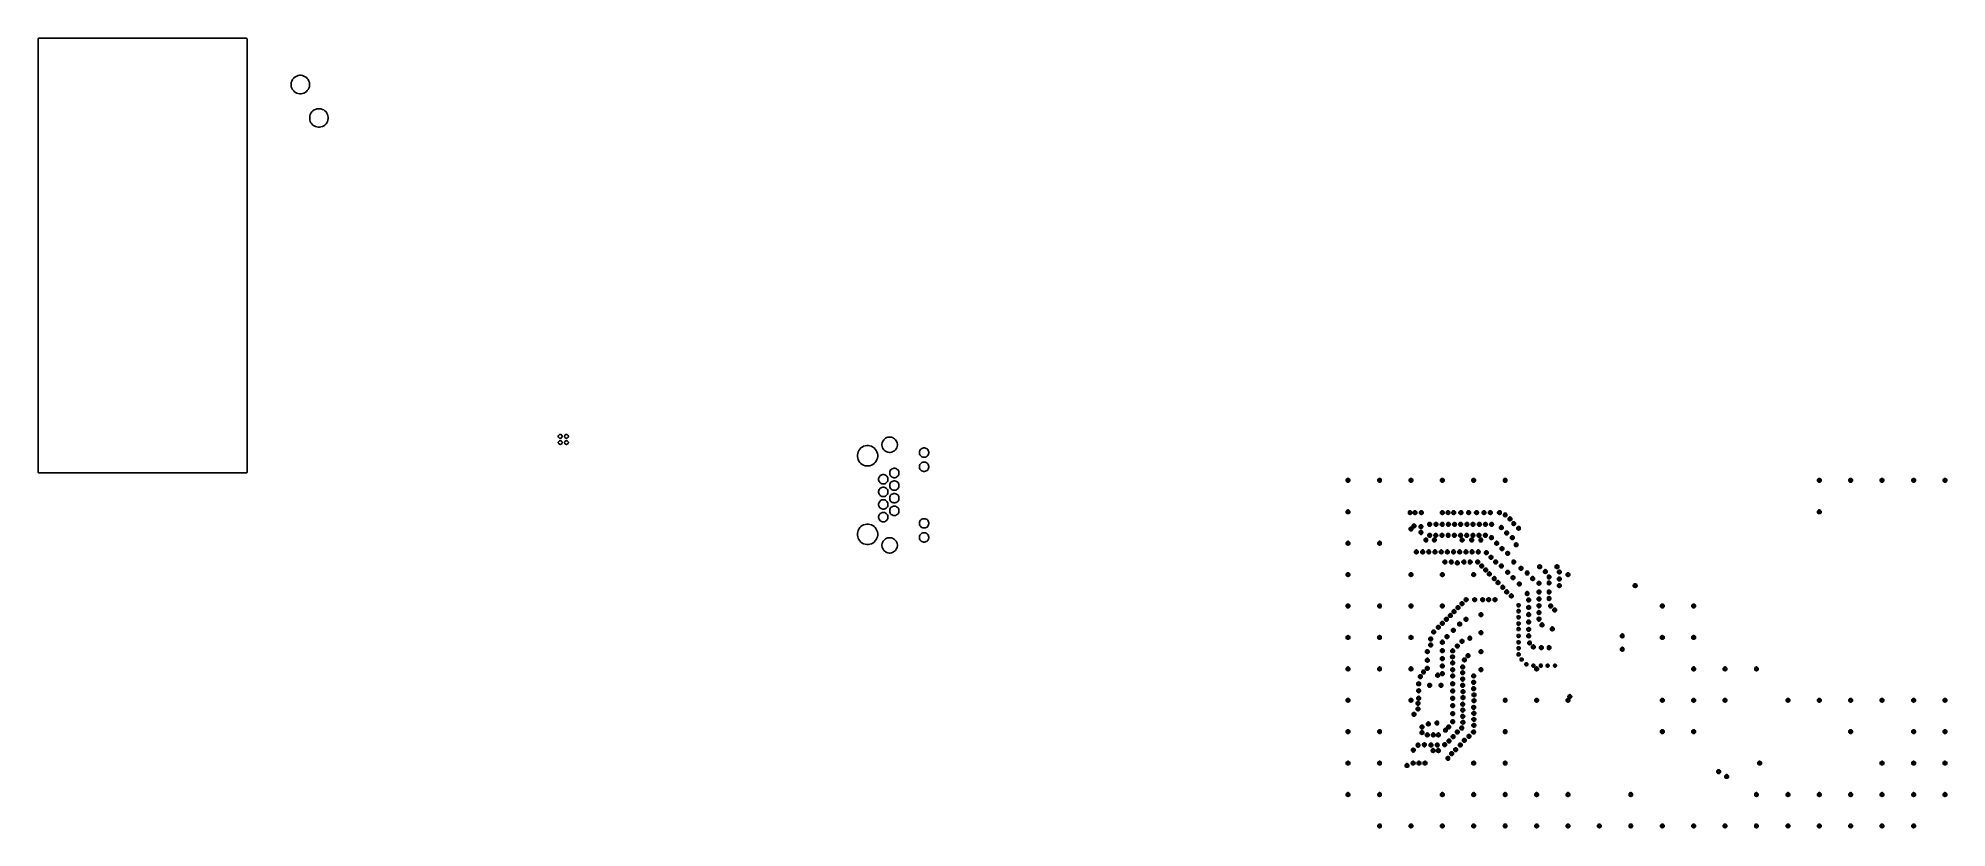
# Model space of a CAD drawing. Header units: inches. Extents: x 5.8 to 17.9, y -6.4 to -1.3.
import ezdxf

# ---------------------------------------------------------------- set-up
doc = ezdxf.new("R2010")
doc.units = ezdxf.units.IN
doc.header["$MEASUREMENT"] = 0
doc.layers.add('In2.Cu', color=33, linetype='CONTINUOUS', true_color=0xce7d2c)

msp = doc.modelspace()

# ---------------------------------------------------------------- linework, layer by layer
at = {"layer": 'In2.Cu', "linetype": 'CONTINUOUS'}
for p, q in [((5.795, -1.328), (5.796, -1.325)), ((5.795, -4.086), (5.795, -1.328)), ((5.796, -1.325), (5.798, -1.323)), ((5.798, -1.323), (5.8, -1.323)), ((5.8, -1.323), (7.121, -1.323)), ((7.121, -1.323), (7.124, -1.324)), ((7.124, -1.324), (7.126, -1.326)), ((7.126, -1.326), (7.126, -1.328)), ((7.126, -1.328), (7.126, -4.086)), ((7.414, -1.587), (7.42, -1.58)), ((7.42, -1.58), (7.426, -1.573)), ((7.426, -1.573), (7.434, -1.568)), ((7.434, -1.568), (7.442, -1.564)), ((7.442, -1.564), (7.451, -1.561)), ((7.451, -1.561), (7.46, -1.559)), ((7.46, -1.559), (7.469, -1.559)), ((7.469, -1.559), (7.478, -1.561)), ((7.478, -1.561), (7.487, -1.564)), ((7.487, -1.564), (7.495, -1.568)), ((7.495, -1.568), (7.503, -1.573)), ((7.503, -1.573), (7.509, -1.58)), ((7.509, -1.58), (7.515, -1.587)), ((7.406, -1.613), (7.407, -1.604)), ((7.406, -1.623), (7.406, -1.613)), ((7.407, -1.632), (7.406, -1.623)), ((7.407, -1.604), (7.41, -1.596)), ((7.41, -1.641), (7.407, -1.632)), ((7.41, -1.596), (7.414, -1.587)), ((7.414, -1.649), (7.41, -1.641)), ((7.42, -1.656), (7.414, -1.649)), ((7.426, -1.663), (7.42, -1.656)), ((7.434, -1.668), (7.426, -1.663)), ((7.442, -1.673), (7.434, -1.668)), ((7.451, -1.676), (7.442, -1.673)), ((7.46, -1.677), (7.451, -1.676)), ((7.469, -1.677), (7.46, -1.677)), ((7.478, -1.676), (7.469, -1.677)), ((7.487, -1.673), (7.478, -1.676)), ((7.495, -1.668), (7.487, -1.673)), ((7.503, -1.663), (7.495, -1.668)), ((7.509, -1.656), (7.503, -1.663)), ((7.515, -1.649), (7.509, -1.656)), ((7.515, -1.587), (7.519, -1.596)), ((7.519, -1.641), (7.515, -1.649)), ((7.519, -1.596), (7.522, -1.604)), ((7.522, -1.632), (7.519, -1.641)), ((7.522, -1.604), (7.523, -1.613)), ((7.523, -1.623), (7.522, -1.632)), ((7.523, -1.613), (7.523, -1.623)), ((7.524, -1.826), (7.525, -1.817)), ((7.525, -1.817), (7.528, -1.808)), ((7.528, -1.808), (7.532, -1.8)), ((7.532, -1.8), (7.538, -1.792)), ((7.538, -1.792), (7.544, -1.786)), ((7.544, -1.786), (7.552, -1.78)), ((7.552, -1.78), (7.56, -1.776)), ((7.56, -1.776), (7.569, -1.773)), ((7.569, -1.773), (7.578, -1.772)), ((7.578, -1.772), (7.587, -1.772)), ((7.587, -1.772), (7.596, -1.773)), ((7.596, -1.773), (7.605, -1.776)), ((7.605, -1.776), (7.614, -1.78)), ((7.614, -1.78), (7.621, -1.786)), ((7.621, -1.786), (7.628, -1.792)), ((7.628, -1.792), (7.633, -1.8)), ((7.633, -1.8), (7.637, -1.808)), ((7.637, -1.808), (7.64, -1.817)), ((7.64, -1.817), (7.642, -1.826)), ((7.524, -1.835), (7.524, -1.826)), ((7.525, -1.844), (7.524, -1.835)), ((7.528, -1.853), (7.525, -1.844)), ((7.532, -1.862), (7.528, -1.853)), ((7.538, -1.869), (7.532, -1.862)), ((7.544, -1.876), (7.538, -1.869)), ((7.552, -1.881), (7.544, -1.876)), ((7.56, -1.885), (7.552, -1.881)), ((7.569, -1.888), (7.56, -1.885)), ((7.578, -1.89), (7.569, -1.888)), ((7.587, -1.89), (7.578, -1.89)), ((7.596, -1.888), (7.587, -1.89)), ((7.605, -1.885), (7.596, -1.888)), ((7.614, -1.881), (7.605, -1.885)), ((7.621, -1.876), (7.614, -1.881)), ((7.628, -1.869), (7.621, -1.876)), ((7.633, -1.862), (7.628, -1.869)), ((7.637, -1.853), (7.633, -1.862)), ((7.64, -1.844), (7.637, -1.853)), ((7.642, -1.835), (7.64, -1.844)), ((7.642, -1.826), (7.642, -1.835)), ((9.107, -3.856), (9.108, -3.853)), ((9.107, -3.859), (9.107, -3.856)), ((9.108, -3.862), (9.107, -3.859)), ((9.108, -3.853), (9.11, -3.85)), ((9.11, -3.865), (9.108, -3.862)), ((9.11, -3.85), (9.112, -3.848)), ((9.112, -3.867), (9.11, -3.865)), ((9.11, -3.89), (9.112, -3.888)), ((9.112, -3.848), (9.115, -3.847)), ((9.115, -3.869), (9.112, -3.867)), ((9.112, -3.888), (9.115, -3.886)), ((9.115, -3.847), (9.118, -3.846)), ((9.118, -3.87), (9.115, -3.869)), ((9.115, -3.886), (9.118, -3.885)), ((9.118, -3.846), (9.121, -3.846)), ((9.121, -3.87), (9.118, -3.87)), ((9.118, -3.885), (9.121, -3.885)), ((9.121, -3.846), (9.124, -3.847)), ((9.124, -3.869), (9.121, -3.87)), ((9.121, -3.885), (9.124, -3.886)), ((9.124, -3.847), (9.127, -3.848)), ((9.127, -3.867), (9.124, -3.869)), ((9.124, -3.886), (9.127, -3.888)), ((9.127, -3.848), (9.129, -3.85)), ((9.129, -3.865), (9.127, -3.867)), ((9.127, -3.888), (9.129, -3.89)), ((9.129, -3.85), (9.13, -3.853)), ((9.13, -3.862), (9.129, -3.865)), ((9.13, -3.853), (9.131, -3.856)), ((9.131, -3.859), (9.13, -3.862)), ((9.131, -3.856), (9.131, -3.859)), ((9.147, -3.856), (9.148, -3.853)), ((9.147, -3.859), (9.147, -3.856)), ((9.148, -3.862), (9.147, -3.859)), ((9.148, -3.853), (9.149, -3.85)), ((9.149, -3.865), (9.148, -3.862)), ((9.149, -3.85), (9.151, -3.848)), ((9.151, -3.867), (9.149, -3.865)), ((9.149, -3.89), (9.151, -3.888)), ((9.151, -3.848), (9.154, -3.847)), ((9.154, -3.869), (9.151, -3.867)), ((9.151, -3.888), (9.154, -3.886)), ((9.154, -3.847), (9.157, -3.846)), ((9.157, -3.87), (9.154, -3.869)), ((9.154, -3.886), (9.157, -3.885)), ((9.157, -3.846), (9.16, -3.846)), ((9.16, -3.87), (9.157, -3.87)), ((9.157, -3.885), (9.16, -3.885)), ((9.16, -3.846), (9.163, -3.847)), ((9.163, -3.869), (9.16, -3.87)), ((9.16, -3.885), (9.163, -3.886)), ((9.163, -3.847), (9.166, -3.848)), ((9.166, -3.867), (9.163, -3.869)), ((9.163, -3.886), (9.166, -3.888)), ((9.166, -3.848), (9.168, -3.85)), ((9.168, -3.865), (9.166, -3.867)), ((9.166, -3.888), (9.168, -3.89)), ((9.168, -3.85), (9.17, -3.853)), ((9.17, -3.862), (9.168, -3.865)), ((9.17, -3.853), (9.171, -3.856)), ((9.171, -3.859), (9.17, -3.862)), ((9.171, -3.856), (9.171, -3.859)), ((11.171, -3.893), (11.175, -3.886)), ((11.175, -3.886), (11.179, -3.879)), ((11.179, -3.879), (11.185, -3.874)), ((11.185, -3.874), (11.191, -3.869)), ((11.191, -3.869), (11.198, -3.866)), ((11.198, -3.866), (11.205, -3.864)), ((11.205, -3.864), (11.213, -3.862)), ((11.213, -3.862), (11.22, -3.862)), ((11.22, -3.862), (11.228, -3.864)), ((11.228, -3.864), (11.235, -3.866)), ((11.235, -3.866), (11.242, -3.869)), ((11.242, -3.869), (11.248, -3.874)), ((11.248, -3.874), (11.254, -3.879)), ((11.254, -3.879), (11.258, -3.886)), ((11.258, -3.886), (11.262, -3.893)), ((9.107, -3.895), (9.108, -3.892)), ((9.107, -3.899), (9.107, -3.895)), ((9.108, -3.902), (9.107, -3.899)), ((9.108, -3.892), (9.11, -3.89)), ((9.11, -3.904), (9.108, -3.902)), ((9.112, -3.907), (9.11, -3.904)), ((9.115, -3.908), (9.112, -3.907)), ((9.118, -3.909), (9.115, -3.908)), ((9.121, -3.909), (9.118, -3.909)), ((9.124, -3.908), (9.121, -3.909)), ((9.127, -3.907), (9.124, -3.908)), ((9.129, -3.904), (9.127, -3.907)), ((9.129, -3.89), (9.13, -3.892)), ((9.13, -3.902), (9.129, -3.904)), ((9.13, -3.892), (9.131, -3.895)), ((9.131, -3.899), (9.13, -3.902)), ((9.131, -3.895), (9.131, -3.899)), ((9.147, -3.895), (9.148, -3.892)), ((9.147, -3.899), (9.147, -3.895)), ((9.148, -3.902), (9.147, -3.899)), ((9.148, -3.892), (9.149, -3.89)), ((9.149, -3.904), (9.148, -3.902)), ((9.151, -3.907), (9.149, -3.904)), ((9.154, -3.908), (9.151, -3.907)), ((9.157, -3.909), (9.154, -3.908)), ((9.16, -3.909), (9.157, -3.909)), ((9.163, -3.908), (9.16, -3.909)), ((9.166, -3.907), (9.163, -3.908)), ((9.168, -3.904), (9.166, -3.907)), ((9.168, -3.89), (9.17, -3.892)), ((9.17, -3.902), (9.168, -3.904)), ((9.17, -3.892), (9.171, -3.895)), ((9.171, -3.899), (9.17, -3.902)), ((9.171, -3.895), (9.171, -3.899)), ((11.011, -3.976), (11.013, -3.966)), ((11.011, -3.987), (11.011, -3.976)), ((11.013, -3.997), (11.011, -3.987)), ((11.013, -3.966), (11.016, -3.957)), ((11.016, -4.006), (11.013, -3.997)), ((11.016, -3.957), (11.021, -3.948)), ((11.021, -4.015), (11.016, -4.006)), ((11.021, -3.948), (11.027, -3.939)), ((11.027, -3.939), (11.034, -3.932)), ((11.034, -3.932), (11.042, -3.926)), ((11.042, -3.926), (11.051, -3.921)), ((11.051, -3.921), (11.061, -3.918)), ((11.061, -3.918), (11.071, -3.917)), ((11.071, -3.917), (11.081, -3.917)), ((11.081, -3.917), (11.091, -3.918)), ((11.091, -3.918), (11.101, -3.921)), ((11.101, -3.921), (11.11, -3.926)), ((11.11, -3.926), (11.118, -3.932)), ((11.118, -3.932), (11.125, -3.939)), ((11.125, -3.939), (11.131, -3.948)), ((11.131, -3.948), (11.136, -3.957)), ((11.136, -4.006), (11.131, -4.015)), ((11.136, -3.957), (11.139, -3.966)), ((11.139, -3.997), (11.136, -4.006)), ((11.139, -3.966), (11.141, -3.976)), ((11.141, -3.987), (11.139, -3.997)), ((11.141, -3.976), (11.141, -3.987)), ((11.167, -3.908), (11.169, -3.9)), ((11.167, -3.915), (11.167, -3.908)), ((11.169, -3.923), (11.167, -3.915)), ((11.169, -3.9), (11.171, -3.893)), ((11.171, -3.93), (11.169, -3.923)), ((11.175, -3.937), (11.171, -3.93)), ((11.179, -3.943), (11.175, -3.937)), ((11.185, -3.949), (11.179, -3.943)), ((11.191, -3.953), (11.185, -3.949)), ((11.198, -3.957), (11.191, -3.953)), ((11.205, -3.959), (11.198, -3.957)), ((11.213, -3.96), (11.205, -3.959)), ((11.22, -3.96), (11.213, -3.96)), ((11.228, -3.959), (11.22, -3.96)), ((11.235, -3.957), (11.228, -3.959)), ((11.242, -3.953), (11.235, -3.957)), ((11.248, -3.949), (11.242, -3.953)), ((11.254, -3.943), (11.248, -3.949)), ((11.258, -3.937), (11.254, -3.943)), ((11.262, -3.93), (11.258, -3.937)), ((11.262, -3.893), (11.264, -3.9)), ((11.264, -3.923), (11.262, -3.93)), ((11.264, -3.9), (11.266, -3.908)), ((11.266, -3.915), (11.264, -3.923)), ((11.266, -3.908), (11.266, -3.915)), ((11.406, -3.958), (11.407, -3.953)), ((11.406, -3.964), (11.406, -3.958)), ((11.407, -3.97), (11.406, -3.964)), ((11.407, -3.953), (11.409, -3.947)), ((11.409, -3.976), (11.407, -3.97)), ((11.409, -3.947), (11.413, -3.942)), ((11.413, -3.98), (11.409, -3.976)), ((11.413, -3.942), (11.417, -3.938)), ((11.417, -3.985), (11.413, -3.98)), ((11.417, -3.938), (11.422, -3.935)), ((11.422, -3.988), (11.417, -3.985)), ((11.422, -3.935), (11.427, -3.933)), ((11.427, -3.99), (11.422, -3.988)), ((11.427, -3.933), (11.433, -3.932)), ((11.433, -3.991), (11.427, -3.99)), ((11.433, -3.932), (11.439, -3.932)), ((11.439, -3.991), (11.433, -3.991)), ((11.439, -3.932), (11.445, -3.933)), ((11.445, -3.99), (11.439, -3.991)), ((11.445, -3.933), (11.45, -3.935)), ((11.45, -3.988), (11.445, -3.99)), ((11.45, -3.935), (11.455, -3.938)), ((11.455, -3.985), (11.45, -3.988)), ((11.455, -3.938), (11.459, -3.942)), ((11.459, -3.98), (11.455, -3.985)), ((11.459, -3.942), (11.462, -3.947)), ((11.462, -3.976), (11.459, -3.98)), ((11.462, -3.947), (11.464, -3.953)), ((11.464, -3.97), (11.462, -3.976)), ((11.464, -3.953), (11.466, -3.958)), ((11.466, -3.964), (11.464, -3.97)), ((11.466, -3.958), (11.466, -3.964)), ((5.796, -4.088), (5.795, -4.086)), ((5.798, -4.09), (5.796, -4.088)), ((5.8, -4.091), (5.798, -4.09)), ((7.121, -4.091), (5.8, -4.091)), ((7.123, -4.09), (7.121, -4.091)), ((7.125, -4.088), (7.123, -4.09)), ((7.126, -4.086), (7.125, -4.088)), ((11.027, -4.024), (11.021, -4.015)), ((11.034, -4.031), (11.027, -4.024)), ((11.042, -4.037), (11.034, -4.031)), ((11.051, -4.042), (11.042, -4.037)), ((11.061, -4.045), (11.051, -4.042)), ((11.071, -4.046), (11.061, -4.045)), ((11.081, -4.046), (11.071, -4.046)), ((11.091, -4.045), (11.081, -4.046)), ((11.101, -4.042), (11.091, -4.045)), ((11.11, -4.037), (11.101, -4.042)), ((11.118, -4.031), (11.11, -4.037)), ((11.125, -4.024), (11.118, -4.031)), ((11.131, -4.015), (11.125, -4.024)), ((11.146, -4.128), (11.147, -4.122)), ((11.146, -4.134), (11.146, -4.128)), ((11.147, -4.122), (11.15, -4.117)), ((11.15, -4.117), (11.153, -4.112)), ((11.153, -4.112), (11.157, -4.108)), ((11.157, -4.108), (11.162, -4.105)), ((11.162, -4.105), (11.167, -4.102)), ((11.167, -4.102), (11.173, -4.101)), ((11.173, -4.101), (11.179, -4.101)), ((11.179, -4.101), (11.185, -4.102)), ((11.185, -4.102), (11.19, -4.105)), ((11.19, -4.105), (11.195, -4.108)), ((11.195, -4.108), (11.199, -4.112)), ((11.199, -4.112), (11.202, -4.117)), ((11.202, -4.117), (11.205, -4.122)), ((11.205, -4.122), (11.206, -4.128)), ((11.206, -4.128), (11.206, -4.134)), ((11.217, -4.088), (11.218, -4.082)), ((11.217, -4.094), (11.217, -4.088)), ((11.218, -4.1), (11.217, -4.094)), ((11.218, -4.082), (11.22, -4.077)), ((11.22, -4.105), (11.218, -4.1)), ((11.22, -4.077), (11.223, -4.072)), ((11.223, -4.11), (11.22, -4.105)), ((11.223, -4.072), (11.227, -4.068)), ((11.227, -4.114), (11.223, -4.11)), ((11.227, -4.068), (11.232, -4.065)), ((11.232, -4.117), (11.227, -4.114)), ((11.232, -4.065), (11.238, -4.062)), ((11.238, -4.12), (11.232, -4.117)), ((11.238, -4.062), (11.244, -4.061)), ((11.244, -4.121), (11.238, -4.12)), ((11.244, -4.061), (11.249, -4.061)), ((11.249, -4.121), (11.244, -4.121)), ((11.249, -4.061), (11.255, -4.062)), ((11.255, -4.12), (11.249, -4.121)), ((11.255, -4.062), (11.261, -4.065)), ((11.261, -4.117), (11.255, -4.12)), ((11.261, -4.065), (11.265, -4.068)), ((11.265, -4.114), (11.261, -4.117)), ((11.265, -4.068), (11.27, -4.072)), ((11.27, -4.11), (11.265, -4.114)), ((11.27, -4.072), (11.273, -4.077)), ((11.273, -4.105), (11.27, -4.11)), ((11.273, -4.077), (11.275, -4.082)), ((11.275, -4.1), (11.273, -4.105)), ((11.275, -4.082), (11.276, -4.088)), ((11.276, -4.094), (11.275, -4.1)), ((11.276, -4.088), (11.276, -4.094)), ((11.406, -4.049), (11.407, -4.043)), ((11.406, -4.055), (11.406, -4.049)), ((11.407, -4.06), (11.406, -4.055)), ((11.407, -4.043), (11.409, -4.037)), ((11.409, -4.066), (11.407, -4.06)), ((11.409, -4.037), (11.413, -4.033)), ((11.413, -4.071), (11.409, -4.066)), ((11.413, -4.033), (11.417, -4.028)), ((11.417, -4.075), (11.413, -4.071)), ((11.417, -4.028), (11.422, -4.025)), ((11.422, -4.078), (11.417, -4.075)), ((11.422, -4.025), (11.427, -4.023)), ((11.427, -4.08), (11.422, -4.078)), ((11.427, -4.023), (11.433, -4.022)), ((11.433, -4.081), (11.427, -4.08)), ((11.433, -4.022), (11.439, -4.022)), ((11.439, -4.081), (11.433, -4.081)), ((11.439, -4.022), (11.445, -4.023)), ((11.445, -4.08), (11.439, -4.081)), ((11.445, -4.023), (11.45, -4.025)), ((11.45, -4.078), (11.445, -4.08)), ((11.45, -4.025), (11.455, -4.028)), ((11.455, -4.075), (11.45, -4.078)), ((11.455, -4.028), (11.459, -4.033)), ((11.459, -4.071), (11.455, -4.075)), ((11.459, -4.033), (11.462, -4.037)), ((11.462, -4.066), (11.459, -4.071)), ((11.462, -4.037), (11.464, -4.043)), ((11.464, -4.06), (11.462, -4.066)), ((11.464, -4.043), (11.466, -4.049)), ((11.466, -4.055), (11.464, -4.06)), ((11.466, -4.049), (11.466, -4.055)), ((14.124, -4.134), (14.126, -4.131)), ((14.126, -4.131), (14.128, -4.129)), ((14.128, -4.129), (14.131, -4.127)), ((14.131, -4.127), (14.134, -4.126)), ((14.134, -4.126), (14.137, -4.126)), ((14.137, -4.126), (14.14, -4.127)), ((14.14, -4.127), (14.143, -4.129)), ((14.143, -4.129), (14.145, -4.131)), ((14.145, -4.131), (14.147, -4.134)), ((14.324, -4.134), (14.326, -4.131)), ((14.326, -4.131), (14.328, -4.129)), ((14.328, -4.129), (14.331, -4.127)), ((14.331, -4.127), (14.334, -4.126)), ((14.334, -4.126), (14.337, -4.126)), ((14.337, -4.126), (14.34, -4.127)), ((14.34, -4.127), (14.343, -4.129)), ((14.343, -4.129), (14.345, -4.131)), ((14.345, -4.131), (14.347, -4.134)), ((14.524, -4.134), (14.526, -4.131)), ((14.526, -4.131), (14.528, -4.129)), ((14.528, -4.129), (14.531, -4.127)), ((14.531, -4.127), (14.534, -4.126)), ((14.534, -4.126), (14.537, -4.126)), ((14.537, -4.126), (14.54, -4.127)), ((14.54, -4.127), (14.543, -4.129)), ((14.543, -4.129), (14.545, -4.131)), ((14.545, -4.131), (14.547, -4.134)), ((14.724, -4.134), (14.726, -4.131)), ((14.726, -4.131), (14.728, -4.129)), ((14.728, -4.129), (14.731, -4.127)), ((14.731, -4.127), (14.734, -4.126)), ((14.734, -4.126), (14.737, -4.126)), ((14.737, -4.126), (14.74, -4.127)), ((14.74, -4.127), (14.743, -4.129)), ((14.743, -4.129), (14.745, -4.131)), ((14.745, -4.131), (14.747, -4.134)), ((14.924, -4.134), (14.926, -4.131)), ((14.926, -4.131), (14.928, -4.129)), ((14.928, -4.129), (14.931, -4.127)), ((14.931, -4.127), (14.934, -4.126)), ((14.934, -4.126), (14.937, -4.126)), ((14.937, -4.126), (14.94, -4.127)), ((14.94, -4.127), (14.943, -4.129)), ((14.943, -4.129), (14.945, -4.131)), ((14.945, -4.131), (14.947, -4.134)), ((15.124, -4.134), (15.126, -4.131)), ((15.126, -4.131), (15.128, -4.129)), ((15.128, -4.129), (15.131, -4.127)), ((15.131, -4.127), (15.134, -4.126)), ((15.134, -4.126), (15.137, -4.126)), ((15.137, -4.126), (15.14, -4.127)), ((15.14, -4.127), (15.143, -4.129)), ((15.143, -4.129), (15.145, -4.131)), ((15.145, -4.131), (15.147, -4.134)), ((17.124, -4.134), (17.126, -4.131)), ((17.126, -4.131), (17.128, -4.129)), ((17.128, -4.129), (17.131, -4.127)), ((17.131, -4.127), (17.134, -4.126)), ((17.134, -4.126), (17.137, -4.126)), ((17.137, -4.126), (17.14, -4.127)), ((17.14, -4.127), (17.143, -4.129)), ((17.143, -4.129), (17.145, -4.131)), ((17.145, -4.131), (17.147, -4.134)), ((17.324, -4.134), (17.326, -4.131)), ((17.326, -4.131), (17.328, -4.129)), ((17.328, -4.129), (17.331, -4.127)), ((17.331, -4.127), (17.334, -4.126)), ((17.334, -4.126), (17.337, -4.126)), ((17.337, -4.126), (17.34, -4.127)), ((17.34, -4.127), (17.343, -4.129)), ((17.343, -4.129), (17.345, -4.131)), ((17.345, -4.131), (17.347, -4.134)), ((17.524, -4.134), (17.526, -4.131)), ((17.526, -4.131), (17.528, -4.129)), ((17.528, -4.129), (17.531, -4.127)), ((17.531, -4.127), (17.534, -4.126)), ((17.534, -4.126), (17.537, -4.126)), ((17.537, -4.126), (17.54, -4.127)), ((17.54, -4.127), (17.543, -4.129)), ((17.543, -4.129), (17.545, -4.131)), ((17.545, -4.131), (17.547, -4.134)), ((17.724, -4.134), (17.726, -4.131)), ((17.726, -4.131), (17.728, -4.129)), ((17.728, -4.129), (17.731, -4.127)), ((17.731, -4.127), (17.734, -4.126)), ((17.734, -4.126), (17.737, -4.126)), ((17.737, -4.126), (17.74, -4.127)), ((17.74, -4.127), (17.743, -4.129)), ((17.743, -4.129), (17.745, -4.131)), ((17.745, -4.131), (17.747, -4.134)), ((17.924, -4.134), (17.926, -4.131)), ((17.926, -4.131), (17.928, -4.129)), ((17.928, -4.129), (17.931, -4.127)), ((17.931, -4.127), (17.934, -4.126)), ((17.934, -4.126), (17.937, -4.126)), ((17.937, -4.126), (17.94, -4.127)), ((17.94, -4.127), (17.943, -4.129)), ((17.943, -4.129), (17.945, -4.131)), ((17.945, -4.131), (17.947, -4.134)), ((11.147, -4.14), (11.146, -4.134)), ((11.146, -4.208), (11.147, -4.203)), ((11.146, -4.214), (11.146, -4.208)), ((11.147, -4.22), (11.146, -4.214)), ((11.15, -4.145), (11.147, -4.14)), ((11.147, -4.203), (11.15, -4.197)), ((11.15, -4.226), (11.147, -4.22)), ((11.153, -4.15), (11.15, -4.145)), ((11.15, -4.197), (11.153, -4.192)), ((11.153, -4.23), (11.15, -4.226)), ((11.157, -4.154), (11.153, -4.15)), ((11.153, -4.192), (11.157, -4.188)), ((11.157, -4.235), (11.153, -4.23)), ((11.162, -4.157), (11.157, -4.154)), ((11.157, -4.188), (11.162, -4.185)), ((11.162, -4.238), (11.157, -4.235)), ((11.167, -4.16), (11.162, -4.157)), ((11.162, -4.185), (11.167, -4.183)), ((11.167, -4.24), (11.162, -4.238)), ((11.173, -4.161), (11.167, -4.16)), ((11.167, -4.183), (11.173, -4.182)), ((11.173, -4.241), (11.167, -4.24)), ((11.179, -4.161), (11.173, -4.161)), ((11.173, -4.182), (11.179, -4.182)), ((11.179, -4.241), (11.173, -4.241)), ((11.185, -4.16), (11.179, -4.161)), ((11.179, -4.182), (11.185, -4.183)), ((11.185, -4.24), (11.179, -4.241)), ((11.19, -4.157), (11.185, -4.16)), ((11.185, -4.183), (11.19, -4.185)), ((11.19, -4.238), (11.185, -4.24)), ((11.195, -4.154), (11.19, -4.157)), ((11.19, -4.185), (11.195, -4.188)), ((11.195, -4.235), (11.19, -4.238)), ((11.199, -4.15), (11.195, -4.154)), ((11.195, -4.188), (11.199, -4.192)), ((11.199, -4.23), (11.195, -4.235)), ((11.202, -4.145), (11.199, -4.15)), ((11.199, -4.192), (11.202, -4.197)), ((11.202, -4.226), (11.199, -4.23)), ((11.205, -4.14), (11.202, -4.145)), ((11.202, -4.197), (11.205, -4.203)), ((11.205, -4.22), (11.202, -4.226)), ((11.206, -4.134), (11.205, -4.14)), ((11.205, -4.203), (11.206, -4.208)), ((11.206, -4.214), (11.205, -4.22)), ((11.206, -4.208), (11.206, -4.214)), ((11.217, -4.168), (11.218, -4.163)), ((11.217, -4.174), (11.217, -4.168)), ((11.218, -4.18), (11.217, -4.174)), ((11.217, -4.249), (11.218, -4.243)), ((11.217, -4.255), (11.217, -4.249)), ((11.218, -4.163), (11.22, -4.157)), ((11.22, -4.185), (11.218, -4.18)), ((11.218, -4.243), (11.22, -4.237)), ((11.22, -4.157), (11.223, -4.152)), ((11.223, -4.19), (11.22, -4.185)), ((11.22, -4.237), (11.223, -4.233)), ((11.223, -4.152), (11.227, -4.148)), ((11.227, -4.194), (11.223, -4.19)), ((11.223, -4.233), (11.227, -4.228)), ((11.227, -4.148), (11.232, -4.145)), ((11.232, -4.198), (11.227, -4.194)), ((11.227, -4.228), (11.232, -4.225)), ((11.232, -4.145), (11.238, -4.143)), ((11.238, -4.2), (11.232, -4.198)), ((11.232, -4.225), (11.238, -4.223)), ((11.238, -4.143), (11.244, -4.141)), ((11.244, -4.201), (11.238, -4.2)), ((11.238, -4.223), (11.244, -4.222)), ((11.244, -4.141), (11.249, -4.141)), ((11.249, -4.201), (11.244, -4.201)), ((11.244, -4.222), (11.249, -4.222)), ((11.249, -4.141), (11.255, -4.143)), ((11.255, -4.2), (11.249, -4.201)), ((11.249, -4.222), (11.255, -4.223)), ((11.255, -4.143), (11.261, -4.145)), ((11.261, -4.198), (11.255, -4.2)), ((11.255, -4.223), (11.261, -4.225)), ((11.261, -4.145), (11.265, -4.148)), ((11.265, -4.194), (11.261, -4.198)), ((11.261, -4.225), (11.265, -4.228)), ((11.265, -4.148), (11.27, -4.152)), ((11.27, -4.19), (11.265, -4.194)), ((11.265, -4.228), (11.27, -4.233)), ((11.27, -4.152), (11.273, -4.157)), ((11.273, -4.185), (11.27, -4.19)), ((11.27, -4.233), (11.273, -4.237)), ((11.273, -4.157), (11.275, -4.163)), ((11.275, -4.18), (11.273, -4.185)), ((11.273, -4.237), (11.275, -4.243)), ((11.275, -4.163), (11.276, -4.168)), ((11.276, -4.174), (11.275, -4.18)), ((11.275, -4.243), (11.276, -4.249)), ((11.276, -4.168), (11.276, -4.174)), ((11.276, -4.249), (11.276, -4.255)), ((14.124, -4.137), (14.124, -4.134)), ((14.124, -4.14), (14.124, -4.137)), ((14.124, -4.143), (14.124, -4.14)), ((14.126, -4.146), (14.124, -4.143)), ((14.128, -4.148), (14.126, -4.146)), ((14.131, -4.149), (14.128, -4.148)), ((14.134, -4.15), (14.131, -4.149)), ((14.137, -4.15), (14.134, -4.15)), ((14.14, -4.149), (14.137, -4.15)), ((14.143, -4.148), (14.14, -4.149)), ((14.145, -4.146), (14.143, -4.148)), ((14.147, -4.143), (14.145, -4.146)), ((14.147, -4.134), (14.147, -4.137)), ((14.147, -4.137), (14.147, -4.14)), ((14.147, -4.14), (14.147, -4.143)), ((14.324, -4.137), (14.324, -4.134)), ((14.324, -4.14), (14.324, -4.137)), ((14.324, -4.143), (14.324, -4.14)), ((14.326, -4.146), (14.324, -4.143)), ((14.328, -4.148), (14.326, -4.146)), ((14.331, -4.149), (14.328, -4.148)), ((14.334, -4.15), (14.331, -4.149)), ((14.337, -4.15), (14.334, -4.15)), ((14.34, -4.149), (14.337, -4.15)), ((14.343, -4.148), (14.34, -4.149)), ((14.345, -4.146), (14.343, -4.148)), ((14.347, -4.143), (14.345, -4.146)), ((14.347, -4.134), (14.347, -4.137)), ((14.347, -4.137), (14.347, -4.14)), ((14.347, -4.14), (14.347, -4.143)), ((14.524, -4.137), (14.524, -4.134)), ((14.524, -4.14), (14.524, -4.137)), ((14.524, -4.143), (14.524, -4.14)), ((14.526, -4.146), (14.524, -4.143)), ((14.528, -4.148), (14.526, -4.146)), ((14.531, -4.149), (14.528, -4.148)), ((14.534, -4.15), (14.531, -4.149)), ((14.537, -4.15), (14.534, -4.15)), ((14.54, -4.149), (14.537, -4.15)), ((14.543, -4.148), (14.54, -4.149)), ((14.545, -4.146), (14.543, -4.148)), ((14.547, -4.143), (14.545, -4.146)), ((14.547, -4.134), (14.547, -4.137)), ((14.547, -4.137), (14.547, -4.14)), ((14.547, -4.14), (14.547, -4.143)), ((14.724, -4.137), (14.724, -4.134)), ((14.724, -4.14), (14.724, -4.137)), ((14.724, -4.143), (14.724, -4.14)), ((14.726, -4.146), (14.724, -4.143)), ((14.728, -4.148), (14.726, -4.146)), ((14.731, -4.149), (14.728, -4.148)), ((14.734, -4.15), (14.731, -4.149)), ((14.737, -4.15), (14.734, -4.15)), ((14.74, -4.149), (14.737, -4.15)), ((14.743, -4.148), (14.74, -4.149)), ((14.745, -4.146), (14.743, -4.148)), ((14.747, -4.143), (14.745, -4.146)), ((14.747, -4.134), (14.747, -4.137)), ((14.747, -4.137), (14.747, -4.14)), ((14.747, -4.14), (14.747, -4.143)), ((14.924, -4.137), (14.924, -4.134)), ((14.924, -4.14), (14.924, -4.137)), ((14.924, -4.143), (14.924, -4.14)), ((14.926, -4.146), (14.924, -4.143)), ((14.928, -4.148), (14.926, -4.146)), ((14.931, -4.149), (14.928, -4.148)), ((14.934, -4.15), (14.931, -4.149)), ((14.937, -4.15), (14.934, -4.15)), ((14.94, -4.149), (14.937, -4.15)), ((14.943, -4.148), (14.94, -4.149)), ((14.945, -4.146), (14.943, -4.148)), ((14.947, -4.143), (14.945, -4.146)), ((14.947, -4.134), (14.947, -4.137)), ((14.947, -4.137), (14.947, -4.14)), ((14.947, -4.14), (14.947, -4.143)), ((15.124, -4.137), (15.124, -4.134)), ((15.124, -4.14), (15.124, -4.137)), ((15.124, -4.143), (15.124, -4.14)), ((15.126, -4.146), (15.124, -4.143)), ((15.128, -4.148), (15.126, -4.146)), ((15.131, -4.149), (15.128, -4.148)), ((15.134, -4.15), (15.131, -4.149)), ((15.137, -4.15), (15.134, -4.15)), ((15.14, -4.149), (15.137, -4.15)), ((15.143, -4.148), (15.14, -4.149)), ((15.145, -4.146), (15.143, -4.148)), ((15.147, -4.143), (15.145, -4.146)), ((15.147, -4.134), (15.147, -4.137)), ((15.147, -4.137), (15.147, -4.14)), ((15.147, -4.14), (15.147, -4.143)), ((17.124, -4.137), (17.124, -4.134)), ((17.124, -4.14), (17.124, -4.137)), ((17.124, -4.143), (17.124, -4.14)), ((17.126, -4.146), (17.124, -4.143)), ((17.128, -4.148), (17.126, -4.146)), ((17.131, -4.149), (17.128, -4.148)), ((17.134, -4.15), (17.131, -4.149)), ((17.137, -4.15), (17.134, -4.15)), ((17.14, -4.149), (17.137, -4.15)), ((17.143, -4.148), (17.14, -4.149)), ((17.145, -4.146), (17.143, -4.148)), ((17.147, -4.143), (17.145, -4.146)), ((17.147, -4.134), (17.147, -4.137)), ((17.147, -4.137), (17.147, -4.14)), ((17.147, -4.14), (17.147, -4.143)), ((17.324, -4.137), (17.324, -4.134)), ((17.324, -4.14), (17.324, -4.137)), ((17.324, -4.143), (17.324, -4.14)), ((17.326, -4.146), (17.324, -4.143)), ((17.328, -4.148), (17.326, -4.146)), ((17.331, -4.149), (17.328, -4.148)), ((17.334, -4.15), (17.331, -4.149)), ((17.337, -4.15), (17.334, -4.15)), ((17.34, -4.149), (17.337, -4.15)), ((17.343, -4.148), (17.34, -4.149)), ((17.345, -4.146), (17.343, -4.148)), ((17.347, -4.143), (17.345, -4.146)), ((17.347, -4.134), (17.347, -4.137)), ((17.347, -4.137), (17.347, -4.14)), ((17.347, -4.14), (17.347, -4.143)), ((17.524, -4.137), (17.524, -4.134)), ((17.524, -4.14), (17.524, -4.137)), ((17.524, -4.143), (17.524, -4.14)), ((17.526, -4.146), (17.524, -4.143)), ((17.528, -4.148), (17.526, -4.146)), ((17.531, -4.149), (17.528, -4.148)), ((17.534, -4.15), (17.531, -4.149)), ((17.537, -4.15), (17.534, -4.15)), ((17.54, -4.149), (17.537, -4.15)), ((17.543, -4.148), (17.54, -4.149)), ((17.545, -4.146), (17.543, -4.148)), ((17.547, -4.143), (17.545, -4.146)), ((17.547, -4.134), (17.547, -4.137)), ((17.547, -4.137), (17.547, -4.14)), ((17.547, -4.14), (17.547, -4.143)), ((17.724, -4.137), (17.724, -4.134)), ((17.724, -4.14), (17.724, -4.137)), ((17.724, -4.143), (17.724, -4.14)), ((17.726, -4.146), (17.724, -4.143)), ((17.728, -4.148), (17.726, -4.146)), ((17.731, -4.149), (17.728, -4.148)), ((17.734, -4.15), (17.731, -4.149)), ((17.737, -4.15), (17.734, -4.15)), ((17.74, -4.149), (17.737, -4.15)), ((17.743, -4.148), (17.74, -4.149)), ((17.745, -4.146), (17.743, -4.148)), ((17.747, -4.143), (17.745, -4.146)), ((17.747, -4.134), (17.747, -4.137)), ((17.747, -4.137), (17.747, -4.14)), ((17.747, -4.14), (17.747, -4.143)), ((17.924, -4.137), (17.924, -4.134)), ((17.924, -4.14), (17.924, -4.137)), ((17.924, -4.143), (17.924, -4.14)), ((17.926, -4.146), (17.924, -4.143)), ((17.928, -4.148), (17.926, -4.146)), ((17.931, -4.149), (17.928, -4.148)), ((17.934, -4.15), (17.931, -4.149)), ((17.937, -4.15), (17.934, -4.15)), ((17.94, -4.149), (17.937, -4.15)), ((17.943, -4.148), (17.94, -4.149)), ((17.945, -4.146), (17.943, -4.148)), ((17.947, -4.143), (17.945, -4.146)), ((17.947, -4.134), (17.947, -4.137)), ((17.947, -4.137), (17.947, -4.14)), ((17.947, -4.14), (17.947, -4.143)), ((11.146, -4.289), (11.147, -4.283)), ((11.146, -4.295), (11.146, -4.289)), ((11.147, -4.3), (11.146, -4.295)), ((11.146, -4.369), (11.147, -4.363)), ((11.146, -4.375), (11.146, -4.369)), ((11.147, -4.283), (11.15, -4.278)), ((11.15, -4.306), (11.147, -4.3)), ((11.147, -4.363), (11.15, -4.358)), ((11.15, -4.278), (11.153, -4.273)), ((11.153, -4.311), (11.15, -4.306)), ((11.15, -4.358), (11.153, -4.353)), ((11.153, -4.273), (11.157, -4.269)), ((11.157, -4.315), (11.153, -4.311)), ((11.153, -4.353), (11.157, -4.349)), ((11.157, -4.269), (11.162, -4.265)), ((11.162, -4.318), (11.157, -4.315)), ((11.157, -4.349), (11.162, -4.346)), ((11.162, -4.265), (11.167, -4.263)), ((11.167, -4.32), (11.162, -4.318)), ((11.162, -4.346), (11.167, -4.343)), ((11.167, -4.263), (11.173, -4.262)), ((11.173, -4.322), (11.167, -4.32)), ((11.167, -4.343), (11.173, -4.342)), ((11.173, -4.262), (11.179, -4.262)), ((11.179, -4.322), (11.173, -4.322)), ((11.173, -4.342), (11.179, -4.342)), ((11.179, -4.262), (11.185, -4.263)), ((11.185, -4.32), (11.179, -4.322)), ((11.179, -4.342), (11.185, -4.343)), ((11.185, -4.263), (11.19, -4.265)), ((11.19, -4.318), (11.185, -4.32)), ((11.185, -4.343), (11.19, -4.346)), ((11.19, -4.265), (11.195, -4.269)), ((11.195, -4.315), (11.19, -4.318)), ((11.19, -4.346), (11.195, -4.349)), ((11.195, -4.269), (11.199, -4.273)), ((11.199, -4.311), (11.195, -4.315)), ((11.195, -4.349), (11.199, -4.353)), ((11.199, -4.273), (11.202, -4.278)), ((11.202, -4.306), (11.199, -4.311)), ((11.199, -4.353), (11.202, -4.358)), ((11.202, -4.278), (11.205, -4.283)), ((11.205, -4.3), (11.202, -4.306)), ((11.202, -4.358), (11.205, -4.363)), ((11.205, -4.283), (11.206, -4.289)), ((11.206, -4.295), (11.205, -4.3)), ((11.205, -4.363), (11.206, -4.369)), ((11.206, -4.289), (11.206, -4.295)), ((11.206, -4.369), (11.206, -4.375)), ((11.218, -4.26), (11.217, -4.255)), ((11.217, -4.329), (11.218, -4.323)), ((11.217, -4.335), (11.217, -4.329)), ((11.218, -4.341), (11.217, -4.335)), ((11.22, -4.266), (11.218, -4.26)), ((11.218, -4.323), (11.22, -4.318)), ((11.22, -4.346), (11.218, -4.341)), ((11.223, -4.271), (11.22, -4.266)), ((11.22, -4.318), (11.223, -4.313)), ((11.223, -4.351), (11.22, -4.346)), ((11.227, -4.275), (11.223, -4.271)), ((11.223, -4.313), (11.227, -4.309)), ((11.227, -4.355), (11.223, -4.351)), ((11.232, -4.278), (11.227, -4.275)), ((11.227, -4.309), (11.232, -4.306)), ((11.232, -4.358), (11.227, -4.355)), ((11.238, -4.28), (11.232, -4.278)), ((11.232, -4.306), (11.238, -4.303)), ((11.238, -4.361), (11.232, -4.358)), ((11.244, -4.281), (11.238, -4.28)), ((11.238, -4.303), (11.244, -4.302)), ((11.244, -4.362), (11.238, -4.361)), ((11.249, -4.281), (11.244, -4.281)), ((11.244, -4.302), (11.249, -4.302)), ((11.249, -4.362), (11.244, -4.362)), ((11.255, -4.28), (11.249, -4.281)), ((11.249, -4.302), (11.255, -4.303)), ((11.255, -4.361), (11.249, -4.362)), ((11.261, -4.278), (11.255, -4.28)), ((11.255, -4.303), (11.261, -4.306)), ((11.261, -4.358), (11.255, -4.361)), ((11.265, -4.275), (11.261, -4.278)), ((11.261, -4.306), (11.265, -4.309)), ((11.265, -4.355), (11.261, -4.358)), ((11.27, -4.271), (11.265, -4.275)), ((11.265, -4.309), (11.27, -4.313)), ((11.27, -4.351), (11.265, -4.355)), ((11.273, -4.266), (11.27, -4.271)), ((11.27, -4.313), (11.273, -4.318)), ((11.273, -4.346), (11.27, -4.351)), ((11.275, -4.26), (11.273, -4.266)), ((11.273, -4.318), (11.275, -4.323)), ((11.275, -4.341), (11.273, -4.346)), ((11.276, -4.255), (11.275, -4.26)), ((11.275, -4.323), (11.276, -4.329)), ((11.276, -4.335), (11.275, -4.341)), ((11.276, -4.329), (11.276, -4.335)), ((14.124, -4.334), (14.126, -4.331)), ((14.124, -4.337), (14.124, -4.334)), ((14.124, -4.34), (14.124, -4.337)), ((14.124, -4.343), (14.124, -4.34)), ((14.126, -4.346), (14.124, -4.343)), ((14.126, -4.331), (14.128, -4.329)), ((14.128, -4.348), (14.126, -4.346)), ((14.128, -4.329), (14.131, -4.327)), ((14.131, -4.349), (14.128, -4.348)), ((14.131, -4.327), (14.134, -4.326)), ((14.134, -4.35), (14.131, -4.349)), ((14.134, -4.326), (14.137, -4.326)), ((14.137, -4.35), (14.134, -4.35)), ((14.137, -4.326), (14.14, -4.327)), ((14.14, -4.349), (14.137, -4.35)), ((14.14, -4.327), (14.143, -4.329)), ((14.143, -4.348), (14.14, -4.349)), ((14.143, -4.329), (14.145, -4.331)), ((14.145, -4.346), (14.143, -4.348)), ((14.145, -4.331), (14.147, -4.334)), ((14.147, -4.343), (14.145, -4.346)), ((14.147, -4.334), (14.147, -4.337)), ((14.147, -4.337), (14.147, -4.34)), ((14.147, -4.34), (14.147, -4.343)), ((14.519, -4.339), (14.521, -4.336)), ((14.519, -4.342), (14.519, -4.339)), ((14.519, -4.345), (14.519, -4.342)), ((14.519, -4.348), (14.519, -4.345)), ((14.521, -4.351), (14.519, -4.348)), ((14.521, -4.336), (14.523, -4.334)), ((14.523, -4.353), (14.521, -4.351)), ((14.523, -4.334), (14.526, -4.332)), ((14.526, -4.354), (14.523, -4.353)), ((14.526, -4.332), (14.529, -4.331)), ((14.529, -4.355), (14.526, -4.354)), ((14.529, -4.331), (14.532, -4.331)), ((14.532, -4.355), (14.529, -4.355)), ((14.532, -4.331), (14.535, -4.332)), ((14.535, -4.354), (14.532, -4.355)), ((14.535, -4.332), (14.538, -4.334)), ((14.538, -4.353), (14.535, -4.354)), ((14.538, -4.334), (14.54, -4.336)), ((14.54, -4.351), (14.538, -4.353)), ((14.54, -4.336), (14.542, -4.339)), ((14.542, -4.348), (14.54, -4.351)), ((14.542, -4.339), (14.542, -4.342)), ((14.542, -4.342), (14.542, -4.345)), ((14.542, -4.345), (14.542, -4.348)), ((14.55, -4.342), (14.551, -4.339)), ((14.55, -4.345), (14.55, -4.342)), ((14.551, -4.348), (14.55, -4.345)), ((14.551, -4.339), (14.552, -4.336)), ((14.552, -4.351), (14.551, -4.348)), ((14.552, -4.336), (14.554, -4.334)), ((14.554, -4.353), (14.552, -4.351)), ((14.554, -4.334), (14.557, -4.332)), ((14.557, -4.354), (14.554, -4.353)), ((14.557, -4.332), (14.56, -4.331)), ((14.56, -4.355), (14.557, -4.354)), ((14.56, -4.331), (14.563, -4.331)), ((14.563, -4.355), (14.56, -4.355)), ((14.563, -4.331), (14.566, -4.332)), ((14.566, -4.354), (14.563, -4.355)), ((14.566, -4.332), (14.569, -4.334)), ((14.569, -4.353), (14.566, -4.354)), ((14.569, -4.334), (14.571, -4.336)), ((14.571, -4.351), (14.569, -4.353)), ((14.571, -4.336), (14.573, -4.339)), ((14.573, -4.348), (14.571, -4.351)), ((14.573, -4.339), (14.574, -4.342)), ((14.574, -4.345), (14.573, -4.348)), ((14.574, -4.342), (14.574, -4.345)), ((14.59, -4.339), (14.592, -4.336)), ((14.59, -4.342), (14.59, -4.339)), ((14.59, -4.345), (14.59, -4.342)), ((14.59, -4.348), (14.59, -4.345)), ((14.592, -4.351), (14.59, -4.348)), ((14.592, -4.336), (14.594, -4.334)), ((14.594, -4.353), (14.592, -4.351)), ((14.594, -4.334), (14.597, -4.332)), ((14.597, -4.354), (14.594, -4.353)), ((14.597, -4.332), (14.6, -4.331)), ((14.6, -4.355), (14.597, -4.354)), ((14.6, -4.331), (14.603, -4.331)), ((14.603, -4.355), (14.6, -4.355)), ((14.603, -4.331), (14.606, -4.332)), ((14.606, -4.354), (14.603, -4.355)), ((14.606, -4.332), (14.609, -4.334)), ((14.609, -4.353), (14.606, -4.354)), ((14.609, -4.334), (14.611, -4.336)), ((14.611, -4.351), (14.609, -4.353)), ((14.611, -4.336), (14.613, -4.339)), ((14.613, -4.348), (14.611, -4.351)), ((14.613, -4.339), (14.613, -4.342)), ((14.613, -4.342), (14.613, -4.345)), ((14.613, -4.345), (14.613, -4.348)), ((14.724, -4.339), (14.726, -4.336)), ((14.724, -4.342), (14.724, -4.339)), ((14.724, -4.345), (14.724, -4.342)), ((14.724, -4.348), (14.724, -4.345)), ((14.726, -4.351), (14.724, -4.348)), ((14.726, -4.336), (14.728, -4.334)), ((14.728, -4.353), (14.726, -4.351)), ((14.728, -4.334), (14.731, -4.332)), ((14.731, -4.354), (14.728, -4.353)), ((14.731, -4.332), (14.734, -4.331)), ((14.734, -4.355), (14.731, -4.354)), ((14.734, -4.331), (14.737, -4.331)), ((14.737, -4.355), (14.734, -4.355)), ((14.737, -4.331), (14.74, -4.332)), ((14.74, -4.354), (14.737, -4.355)), ((14.74, -4.332), (14.743, -4.334)), ((14.743, -4.353), (14.74, -4.354)), ((14.743, -4.334), (14.745, -4.336)), ((14.745, -4.351), (14.743, -4.353)), ((14.745, -4.336), (14.747, -4.339)), ((14.747, -4.348), (14.745, -4.351)), ((14.747, -4.339), (14.747, -4.342)), ((14.747, -4.342), (14.747, -4.345)), ((14.747, -4.345), (14.747, -4.348)), ((14.76, -4.342), (14.761, -4.339)), ((14.76, -4.345), (14.76, -4.342)), ((14.761, -4.348), (14.76, -4.345)), ((14.761, -4.339), (14.763, -4.336)), ((14.763, -4.351), (14.761, -4.348)), ((14.763, -4.336), (14.765, -4.334)), ((14.765, -4.353), (14.763, -4.351)), ((14.765, -4.334), (14.768, -4.332)), ((14.768, -4.354), (14.765, -4.353)), ((14.768, -4.332), (14.771, -4.331)), ((14.771, -4.355), (14.768, -4.354)), ((14.771, -4.331), (14.774, -4.331)), ((14.774, -4.355), (14.771, -4.355)), ((14.774, -4.331), (14.777, -4.332)), ((14.777, -4.354), (14.774, -4.355)), ((14.777, -4.332), (14.779, -4.334)), ((14.779, -4.353), (14.777, -4.354)), ((14.779, -4.334), (14.782, -4.336)), ((14.782, -4.351), (14.779, -4.353)), ((14.782, -4.336), (14.783, -4.339)), ((14.783, -4.348), (14.782, -4.351)), ((14.783, -4.339), (14.784, -4.342)), ((14.784, -4.345), (14.783, -4.348)), ((14.784, -4.342), (14.784, -4.345)), ((14.796, -4.342), (14.797, -4.339)), ((14.796, -4.345), (14.796, -4.342)), ((14.797, -4.348), (14.796, -4.345)), ((14.797, -4.339), (14.799, -4.336)), ((14.799, -4.351), (14.797, -4.348)), ((14.799, -4.336), (14.801, -4.334)), ((14.801, -4.353), (14.799, -4.351)), ((14.801, -4.334), (14.804, -4.332)), ((14.804, -4.354), (14.801, -4.353)), ((14.804, -4.332), (14.807, -4.331)), ((14.807, -4.355), (14.804, -4.354)), ((14.807, -4.331), (14.81, -4.331)), ((14.81, -4.355), (14.807, -4.355)), ((14.81, -4.331), (14.813, -4.332)), ((14.813, -4.354), (14.81, -4.355)), ((14.813, -4.332), (14.816, -4.334)), ((14.816, -4.353), (14.813, -4.354)), ((14.816, -4.334), (14.818, -4.336)), ((14.818, -4.351), (14.816, -4.353)), ((14.818, -4.336), (14.819, -4.339)), ((14.819, -4.348), (14.818, -4.351)), ((14.819, -4.339), (14.82, -4.342)), ((14.82, -4.345), (14.819, -4.348)), ((14.82, -4.342), (14.82, -4.345)), ((14.841, -4.342), (14.842, -4.339)), ((14.841, -4.345), (14.841, -4.342)), ((14.842, -4.348), (14.841, -4.345)), ((14.842, -4.339), (14.844, -4.336)), ((14.844, -4.351), (14.842, -4.348)), ((14.844, -4.336), (14.846, -4.334)), ((14.846, -4.353), (14.844, -4.351)), ((14.846, -4.334), (14.849, -4.332)), ((14.849, -4.354), (14.846, -4.353)), ((14.849, -4.332), (14.852, -4.331)), ((14.852, -4.355), (14.849, -4.354)), ((14.852, -4.331), (14.855, -4.331)), ((14.855, -4.355), (14.852, -4.355)), ((14.855, -4.331), (14.858, -4.332)), ((14.858, -4.354), (14.855, -4.355)), ((14.858, -4.332), (14.861, -4.334)), ((14.861, -4.353), (14.858, -4.354)), ((14.861, -4.334), (14.863, -4.336)), ((14.863, -4.351), (14.861, -4.353)), ((14.863, -4.336), (14.864, -4.339)), ((14.864, -4.348), (14.863, -4.351)), ((14.864, -4.339), (14.865, -4.342)), ((14.865, -4.345), (14.864, -4.348)), ((14.865, -4.342), (14.865, -4.345)), ((14.891, -4.342), (14.892, -4.339)), ((14.891, -4.345), (14.891, -4.342)), ((14.892, -4.348), (14.891, -4.345)), ((14.892, -4.339), (14.894, -4.336)), ((14.894, -4.351), (14.892, -4.348)), ((14.894, -4.336), (14.896, -4.334)), ((14.896, -4.353), (14.894, -4.351)), ((14.896, -4.334), (14.899, -4.332)), ((14.899, -4.354), (14.896, -4.353)), ((14.899, -4.332), (14.902, -4.331)), ((14.902, -4.355), (14.899, -4.354)), ((14.902, -4.331), (14.905, -4.331)), ((14.905, -4.355), (14.902, -4.355)), ((14.905, -4.331), (14.908, -4.332)), ((14.908, -4.354), (14.905, -4.355)), ((14.908, -4.332), (14.91, -4.334)), ((14.91, -4.353), (14.908, -4.354)), ((14.91, -4.334), (14.913, -4.336)), ((14.913, -4.351), (14.91, -4.353)), ((14.913, -4.336), (14.914, -4.339)), ((14.914, -4.348), (14.913, -4.351)), ((14.914, -4.339), (14.915, -4.342)), ((14.915, -4.345), (14.914, -4.348)), ((14.915, -4.342), (14.915, -4.345)), ((14.941, -4.342), (14.942, -4.339)), ((14.941, -4.345), (14.941, -4.342)), ((14.942, -4.348), (14.941, -4.345)), ((14.942, -4.339), (14.944, -4.336)), ((14.944, -4.351), (14.942, -4.348)), ((14.944, -4.336), (14.946, -4.334)), ((14.946, -4.353), (14.944, -4.351)), ((14.946, -4.334), (14.948, -4.332)), ((14.948, -4.354), (14.946, -4.353)), ((14.948, -4.332), (14.951, -4.331)), ((14.951, -4.355), (14.948, -4.354)), ((14.951, -4.331), (14.955, -4.331)), ((14.955, -4.355), (14.951, -4.355)), ((14.955, -4.331), (14.958, -4.332)), ((14.958, -4.354), (14.955, -4.355)), ((14.958, -4.332), (14.96, -4.334)), ((14.96, -4.353), (14.958, -4.354)), ((14.96, -4.334), (14.963, -4.336)), ((14.963, -4.351), (14.96, -4.353)), ((14.963, -4.336), (14.964, -4.339)), ((14.964, -4.348), (14.963, -4.351)), ((14.964, -4.339), (14.965, -4.342)), ((14.965, -4.345), (14.964, -4.348)), ((14.965, -4.342), (14.965, -4.345)), ((14.988, -4.342), (14.989, -4.339)), ((14.988, -4.345), (14.988, -4.342)), ((14.989, -4.348), (14.988, -4.345)), ((14.989, -4.339), (14.991, -4.336)), ((14.991, -4.351), (14.989, -4.348)), ((14.991, -4.336), (14.993, -4.334)), ((14.993, -4.353), (14.991, -4.351)), ((14.993, -4.334), (14.996, -4.332)), ((14.996, -4.354), (14.993, -4.353)), ((14.996, -4.332), (14.999, -4.331)), ((14.999, -4.355), (14.996, -4.354)), ((14.999, -4.331), (15.002, -4.331)), ((15.002, -4.355), (14.999, -4.355)), ((15.002, -4.331), (15.005, -4.332)), ((15.005, -4.354), (15.002, -4.355)), ((15.005, -4.332), (15.008, -4.334)), ((15.008, -4.353), (15.005, -4.354)), ((15.008, -4.334), (15.01, -4.336)), ((15.01, -4.351), (15.008, -4.353)), ((15.01, -4.336), (15.011, -4.339)), ((15.011, -4.348), (15.01, -4.351)), ((15.011, -4.339), (15.012, -4.342)), ((15.012, -4.345), (15.011, -4.348)), ((15.012, -4.342), (15.012, -4.345)), ((15.03, -4.339), (15.032, -4.336)), ((15.03, -4.342), (15.03, -4.339)), ((15.03, -4.345), (15.03, -4.342)), ((15.03, -4.348), (15.03, -4.345)), ((15.032, -4.351), (15.03, -4.348)), ((15.032, -4.336), (15.034, -4.334)), ((15.034, -4.353), (15.032, -4.351)), ((15.034, -4.334), (15.037, -4.332)), ((15.037, -4.354), (15.034, -4.353)), ((15.037, -4.332), (15.04, -4.331)), ((15.04, -4.355), (15.037, -4.354)), ((15.04, -4.331), (15.043, -4.331)), ((15.043, -4.355), (15.04, -4.355)), ((15.043, -4.331), (15.046, -4.332)), ((15.046, -4.354), (15.043, -4.355)), ((15.046, -4.332), (15.049, -4.334)), ((15.049, -4.353), (15.046, -4.354)), ((15.049, -4.334), (15.051, -4.336)), ((15.051, -4.351), (15.049, -4.353)), ((15.051, -4.336), (15.053, -4.339)), ((15.053, -4.348), (15.051, -4.351)), ((15.053, -4.339), (15.053, -4.342)), ((15.053, -4.342), (15.053, -4.345)), ((15.053, -4.345), (15.053, -4.348)), ((15.087, -4.342), (15.088, -4.339)), ((15.087, -4.345), (15.087, -4.342)), ((15.088, -4.348), (15.087, -4.345)), ((15.088, -4.339), (15.09, -4.336)), ((15.09, -4.351), (15.088, -4.348)), ((15.09, -4.336), (15.092, -4.334)), ((15.092, -4.353), (15.09, -4.351)), ((15.092, -4.334), (15.095, -4.332)), ((15.095, -4.354), (15.092, -4.353)), ((15.095, -4.332), (15.098, -4.331)), ((15.098, -4.355), (15.095, -4.354)), ((15.098, -4.331), (15.101, -4.331)), ((15.101, -4.355), (15.098, -4.355)), ((15.101, -4.331), (15.104, -4.332)), ((15.104, -4.354), (15.101, -4.355)), ((15.104, -4.332), (15.107, -4.334)), ((15.107, -4.353), (15.104, -4.354)), ((15.107, -4.334), (15.109, -4.336)), ((15.109, -4.351), (15.107, -4.353)), ((15.109, -4.336), (15.11, -4.339)), ((15.11, -4.348), (15.109, -4.351)), ((15.11, -4.339), (15.111, -4.342)), ((15.111, -4.345), (15.11, -4.348)), ((15.111, -4.342), (15.111, -4.345)), ((15.124, -4.354), (15.126, -4.351)), ((15.124, -4.357), (15.124, -4.354)), ((15.124, -4.36), (15.124, -4.357)), ((15.124, -4.363), (15.124, -4.36)), ((15.126, -4.366), (15.124, -4.363)), ((15.126, -4.351), (15.128, -4.349)), ((15.128, -4.368), (15.126, -4.366)), ((15.128, -4.349), (15.131, -4.347)), ((15.131, -4.369), (15.128, -4.368)), ((15.131, -4.347), (15.134, -4.346)), ((15.134, -4.37), (15.131, -4.369)), ((15.134, -4.346), (15.137, -4.346)), ((15.137, -4.37), (15.134, -4.37)), ((15.137, -4.346), (15.14, -4.347)), ((15.14, -4.369), (15.137, -4.37)), ((15.14, -4.347), (15.143, -4.349)), ((15.143, -4.368), (15.14, -4.369)), ((15.143, -4.349), (15.145, -4.351)), ((15.145, -4.366), (15.143, -4.368)), ((15.145, -4.351), (15.147, -4.354)), ((15.147, -4.363), (15.145, -4.366)), ((15.147, -4.354), (15.147, -4.357)), ((15.147, -4.357), (15.147, -4.36)), ((15.147, -4.36), (15.147, -4.363)), ((15.156, -4.376), (15.158, -4.374)), ((15.158, -4.374), (15.161, -4.372)), ((15.161, -4.372), (15.164, -4.371)), ((15.164, -4.371), (15.167, -4.371)), ((15.167, -4.371), (15.17, -4.372)), ((15.17, -4.372), (15.173, -4.374)), ((15.173, -4.374), (15.175, -4.376)), ((17.124, -4.334), (17.126, -4.331)), ((17.124, -4.337), (17.124, -4.334)), ((17.124, -4.34), (17.124, -4.337)), ((17.124, -4.343), (17.124, -4.34)), ((17.126, -4.346), (17.124, -4.343)), ((17.126, -4.331), (17.128, -4.329)), ((17.128, -4.348), (17.126, -4.346)), ((17.128, -4.329), (17.131, -4.327)), ((17.131, -4.349), (17.128, -4.348)), ((17.131, -4.327), (17.134, -4.326)), ((17.134, -4.35), (17.131, -4.349)), ((17.134, -4.326), (17.137, -4.326)), ((17.137, -4.35), (17.134, -4.35)), ((17.137, -4.326), (17.14, -4.327)), ((17.14, -4.349), (17.137, -4.35)), ((17.14, -4.327), (17.143, -4.329)), ((17.143, -4.348), (17.14, -4.349)), ((17.143, -4.329), (17.145, -4.331)), ((17.145, -4.346), (17.143, -4.348)), ((17.145, -4.331), (17.147, -4.334)), ((17.147, -4.343), (17.145, -4.346)), ((17.147, -4.334), (17.147, -4.337)), ((17.147, -4.337), (17.147, -4.34)), ((17.147, -4.34), (17.147, -4.343)), ((11.011, -4.476), (11.013, -4.466)), ((11.011, -4.487), (11.011, -4.476)), ((11.013, -4.497), (11.011, -4.487)), ((11.013, -4.466), (11.016, -4.457)), ((11.016, -4.457), (11.021, -4.448)), ((11.021, -4.448), (11.027, -4.439)), ((11.027, -4.439), (11.034, -4.432)), ((11.034, -4.432), (11.042, -4.426)), ((11.042, -4.426), (11.051, -4.421)), ((11.051, -4.421), (11.061, -4.418)), ((11.061, -4.418), (11.071, -4.417)), ((11.071, -4.417), (11.081, -4.417)), ((11.081, -4.417), (11.091, -4.418)), ((11.091, -4.418), (11.101, -4.421)), ((11.101, -4.421), (11.11, -4.426)), ((11.11, -4.426), (11.118, -4.432)), ((11.118, -4.432), (11.125, -4.439)), ((11.125, -4.439), (11.131, -4.448)), ((11.131, -4.448), (11.136, -4.457)), ((11.136, -4.457), (11.139, -4.466)), ((11.139, -4.466), (11.141, -4.476)), ((11.141, -4.487), (11.139, -4.497)), ((11.141, -4.476), (11.141, -4.487)), ((11.147, -4.381), (11.146, -4.375)), ((11.15, -4.386), (11.147, -4.381)), ((11.153, -4.391), (11.15, -4.386)), ((11.157, -4.395), (11.153, -4.391)), ((11.162, -4.398), (11.157, -4.395)), ((11.167, -4.401), (11.162, -4.398)), ((11.173, -4.402), (11.167, -4.401)), ((11.179, -4.402), (11.173, -4.402)), ((11.185, -4.401), (11.179, -4.402)), ((11.19, -4.398), (11.185, -4.401)), ((11.195, -4.395), (11.19, -4.398)), ((11.199, -4.391), (11.195, -4.395)), ((11.202, -4.386), (11.199, -4.391)), ((11.205, -4.381), (11.202, -4.386)), ((11.206, -4.375), (11.205, -4.381)), ((11.406, -4.408), (11.407, -4.403)), ((11.406, -4.414), (11.406, -4.408)), ((11.407, -4.42), (11.406, -4.414)), ((11.406, -4.499), (11.407, -4.493)), ((11.407, -4.403), (11.409, -4.397)), ((11.409, -4.426), (11.407, -4.42)), ((11.407, -4.493), (11.409, -4.487)), ((11.409, -4.397), (11.413, -4.392)), ((11.413, -4.43), (11.409, -4.426)), ((11.409, -4.487), (11.413, -4.483)), ((11.413, -4.392), (11.417, -4.388)), ((11.417, -4.435), (11.413, -4.43)), ((11.413, -4.483), (11.417, -4.478)), ((11.417, -4.388), (11.422, -4.385)), ((11.422, -4.438), (11.417, -4.435)), ((11.417, -4.478), (11.422, -4.475)), ((11.422, -4.385), (11.427, -4.383)), ((11.427, -4.44), (11.422, -4.438)), ((11.422, -4.475), (11.427, -4.473)), ((11.427, -4.383), (11.433, -4.382)), ((11.433, -4.441), (11.427, -4.44)), ((11.427, -4.473), (11.433, -4.472)), ((11.433, -4.382), (11.439, -4.382)), ((11.439, -4.441), (11.433, -4.441)), ((11.433, -4.472), (11.439, -4.472)), ((11.439, -4.382), (11.445, -4.383)), ((11.445, -4.44), (11.439, -4.441)), ((11.439, -4.472), (11.445, -4.473)), ((11.445, -4.383), (11.45, -4.385)), ((11.45, -4.438), (11.445, -4.44)), ((11.445, -4.473), (11.45, -4.475)), ((11.45, -4.385), (11.455, -4.388)), ((11.455, -4.435), (11.45, -4.438)), ((11.45, -4.475), (11.455, -4.478)), ((11.455, -4.388), (11.459, -4.392)), ((11.459, -4.43), (11.455, -4.435)), ((11.455, -4.478), (11.459, -4.483)), ((11.459, -4.392), (11.462, -4.397)), ((11.462, -4.426), (11.459, -4.43)), ((11.459, -4.483), (11.462, -4.487)), ((11.462, -4.397), (11.464, -4.403)), ((11.464, -4.42), (11.462, -4.426)), ((11.462, -4.487), (11.464, -4.493)), ((11.464, -4.403), (11.466, -4.408)), ((11.466, -4.414), (11.464, -4.42)), ((11.464, -4.493), (11.466, -4.499)), ((11.466, -4.408), (11.466, -4.414)), ((14.524, -4.444), (14.526, -4.441)), ((14.524, -4.447), (14.524, -4.444)), ((14.524, -4.45), (14.524, -4.447)), ((14.524, -4.453), (14.524, -4.45)), ((14.526, -4.456), (14.524, -4.453)), ((14.526, -4.441), (14.528, -4.439)), ((14.528, -4.458), (14.526, -4.456)), ((14.528, -4.439), (14.531, -4.437)), ((14.531, -4.459), (14.528, -4.458)), ((14.531, -4.437), (14.534, -4.436)), ((14.534, -4.46), (14.531, -4.459)), ((14.534, -4.436), (14.537, -4.436)), ((14.537, -4.46), (14.534, -4.46)), ((14.537, -4.436), (14.54, -4.437)), ((14.54, -4.459), (14.537, -4.46)), ((14.54, -4.437), (14.543, -4.439)), ((14.543, -4.458), (14.54, -4.459)), ((14.543, -4.439), (14.545, -4.441)), ((14.545, -4.456), (14.543, -4.458)), ((14.544, -4.424), (14.546, -4.421)), ((14.544, -4.427), (14.544, -4.424)), ((14.544, -4.43), (14.544, -4.427)), ((14.544, -4.433), (14.544, -4.43)), ((14.546, -4.436), (14.544, -4.433)), ((14.545, -4.441), (14.547, -4.444)), ((14.547, -4.453), (14.545, -4.456)), ((14.546, -4.421), (14.548, -4.419)), ((14.548, -4.438), (14.546, -4.436)), ((14.547, -4.444), (14.547, -4.447)), ((14.547, -4.447), (14.547, -4.45)), ((14.547, -4.45), (14.547, -4.453)), ((14.548, -4.419), (14.551, -4.417)), ((14.551, -4.439), (14.548, -4.438)), ((14.551, -4.417), (14.554, -4.416)), ((14.554, -4.44), (14.551, -4.439)), ((14.554, -4.416), (14.557, -4.416)), ((14.557, -4.44), (14.554, -4.44)), ((14.557, -4.416), (14.56, -4.417)), ((14.56, -4.439), (14.557, -4.44)), ((14.56, -4.417), (14.563, -4.419)), ((14.563, -4.438), (14.56, -4.439)), ((14.563, -4.419), (14.565, -4.421)), ((14.565, -4.436), (14.563, -4.438)), ((14.565, -4.421), (14.567, -4.424)), ((14.567, -4.433), (14.565, -4.436)), ((14.567, -4.424), (14.567, -4.427)), ((14.567, -4.427), (14.567, -4.43)), ((14.567, -4.43), (14.567, -4.433)), ((14.587, -4.431), (14.588, -4.428)), ((14.587, -4.434), (14.587, -4.431)), ((14.588, -4.437), (14.587, -4.434)), ((14.587, -4.468), (14.588, -4.465)), ((14.587, -4.471), (14.587, -4.468)), ((14.588, -4.474), (14.587, -4.471)), ((14.588, -4.428), (14.59, -4.426)), ((14.59, -4.44), (14.588, -4.437)), ((14.588, -4.465), (14.59, -4.462)), ((14.59, -4.477), (14.588, -4.474)), ((14.59, -4.426), (14.592, -4.423)), ((14.592, -4.442), (14.59, -4.44)), ((14.59, -4.462), (14.592, -4.46)), ((14.592, -4.479), (14.59, -4.477)), ((14.592, -4.423), (14.594, -4.422)), ((14.594, -4.444), (14.592, -4.442)), ((14.592, -4.46), (14.594, -4.459)), ((14.594, -4.481), (14.592, -4.479)), ((14.594, -4.422), (14.597, -4.421)), ((14.597, -4.445), (14.594, -4.444)), ((14.594, -4.459), (14.597, -4.458)), ((14.597, -4.482), (14.594, -4.481)), ((14.597, -4.421), (14.601, -4.421)), ((14.601, -4.445), (14.597, -4.445)), ((14.597, -4.458), (14.601, -4.458)), ((14.601, -4.482), (14.597, -4.482)), ((14.601, -4.421), (14.604, -4.422)), ((14.604, -4.444), (14.601, -4.445)), ((14.601, -4.458), (14.604, -4.459)), ((14.604, -4.481), (14.601, -4.482)), ((14.604, -4.422), (14.606, -4.423)), ((14.606, -4.442), (14.604, -4.444)), ((14.604, -4.459), (14.606, -4.46)), ((14.606, -4.479), (14.604, -4.481)), ((14.606, -4.423), (14.609, -4.426)), ((14.609, -4.44), (14.606, -4.442)), ((14.606, -4.46), (14.609, -4.462)), ((14.609, -4.477), (14.606, -4.479)), ((14.609, -4.426), (14.61, -4.428)), ((14.61, -4.437), (14.609, -4.44)), ((14.609, -4.462), (14.61, -4.465)), ((14.61, -4.474), (14.609, -4.477)), ((14.61, -4.428), (14.611, -4.431)), ((14.611, -4.434), (14.61, -4.437)), ((14.61, -4.465), (14.611, -4.468)), ((14.611, -4.471), (14.61, -4.474)), ((14.611, -4.431), (14.611, -4.434)), ((14.611, -4.468), (14.611, -4.471)), ((14.643, -4.484), (14.645, -4.481)), ((14.643, -4.487), (14.643, -4.484)), ((14.643, -4.49), (14.643, -4.487)), ((14.643, -4.493), (14.643, -4.49)), ((14.645, -4.496), (14.643, -4.493)), ((14.644, -4.414), (14.646, -4.411)), ((14.644, -4.417), (14.644, -4.414)), ((14.644, -4.42), (14.644, -4.417)), ((14.644, -4.423), (14.644, -4.42)), ((14.646, -4.426), (14.644, -4.423)), ((14.645, -4.481), (14.647, -4.479)), ((14.647, -4.498), (14.645, -4.496)), ((14.646, -4.411), (14.648, -4.409)), ((14.648, -4.428), (14.646, -4.426)), ((14.647, -4.479), (14.65, -4.477)), ((14.648, -4.409), (14.651, -4.407)), ((14.651, -4.429), (14.648, -4.428)), ((14.65, -4.477), (14.653, -4.476)), ((14.651, -4.407), (14.654, -4.406)), ((14.654, -4.43), (14.651, -4.429)), ((14.653, -4.476), (14.656, -4.476)), ((14.654, -4.406), (14.657, -4.406)), ((14.657, -4.43), (14.654, -4.43)), ((14.656, -4.476), (14.659, -4.477)), ((14.657, -4.406), (14.66, -4.407)), ((14.66, -4.429), (14.657, -4.43)), ((14.659, -4.477), (14.662, -4.479)), ((14.66, -4.407), (14.663, -4.409)), ((14.663, -4.428), (14.66, -4.429)), ((14.662, -4.479), (14.664, -4.481)), ((14.664, -4.496), (14.662, -4.498)), ((14.663, -4.409), (14.665, -4.411)), ((14.665, -4.426), (14.663, -4.428)), ((14.664, -4.481), (14.666, -4.484)), ((14.666, -4.493), (14.664, -4.496)), ((14.665, -4.411), (14.667, -4.414)), ((14.667, -4.423), (14.665, -4.426)), ((14.666, -4.484), (14.666, -4.487)), ((14.666, -4.487), (14.666, -4.49)), ((14.666, -4.49), (14.666, -4.493)), ((14.667, -4.414), (14.667, -4.417)), ((14.667, -4.417), (14.667, -4.42)), ((14.667, -4.42), (14.667, -4.423)), ((14.682, -4.487), (14.683, -4.484)), ((14.682, -4.49), (14.682, -4.487)), ((14.683, -4.493), (14.682, -4.49)), ((14.683, -4.417), (14.684, -4.414)), ((14.683, -4.42), (14.683, -4.417)), ((14.684, -4.423), (14.683, -4.42)), ((14.683, -4.484), (14.684, -4.481)), ((14.684, -4.496), (14.683, -4.493)), ((14.684, -4.414), (14.685, -4.411)), ((14.685, -4.426), (14.684, -4.423)), ((14.684, -4.481), (14.687, -4.479)), ((14.687, -4.498), (14.684, -4.496)), ((14.685, -4.411), (14.688, -4.409)), ((14.688, -4.428), (14.685, -4.426)), ((14.687, -4.479), (14.689, -4.477)), ((14.688, -4.409), (14.69, -4.407)), ((14.69, -4.429), (14.688, -4.428)), ((14.689, -4.477), (14.692, -4.476)), ((14.69, -4.407), (14.693, -4.406)), ((14.693, -4.43), (14.69, -4.429)), ((14.692, -4.476), (14.695, -4.476)), ((14.693, -4.406), (14.696, -4.406)), ((14.696, -4.43), (14.693, -4.43)), ((14.695, -4.476), (14.698, -4.477)), ((14.696, -4.406), (14.7, -4.407)), ((14.7, -4.429), (14.696, -4.43)), ((14.698, -4.477), (14.701, -4.479)), ((14.7, -4.407), (14.702, -4.409)), ((14.702, -4.428), (14.7, -4.429)), ((14.701, -4.479), (14.703, -4.481)), ((14.703, -4.496), (14.701, -4.498)), ((14.702, -4.409), (14.704, -4.411)), ((14.704, -4.426), (14.702, -4.428)), ((14.703, -4.481), (14.705, -4.484)), ((14.705, -4.493), (14.703, -4.496)), ((14.704, -4.411), (14.706, -4.414)), ((14.706, -4.423), (14.704, -4.426)), ((14.705, -4.484), (14.706, -4.487)), ((14.706, -4.49), (14.705, -4.493)), ((14.706, -4.414), (14.707, -4.417)), ((14.707, -4.42), (14.706, -4.423)), ((14.706, -4.487), (14.706, -4.49)), ((14.707, -4.417), (14.707, -4.42)), ((14.721, -4.487), (14.722, -4.484)), ((14.721, -4.49), (14.721, -4.487)), ((14.722, -4.493), (14.721, -4.49)), ((14.722, -4.417), (14.723, -4.414)), ((14.722, -4.42), (14.722, -4.417)), ((14.723, -4.423), (14.722, -4.42)), ((14.722, -4.484), (14.724, -4.481)), ((14.724, -4.496), (14.722, -4.493)), ((14.723, -4.414), (14.725, -4.411)), ((14.725, -4.426), (14.723, -4.423)), ((14.724, -4.481), (14.726, -4.479)), ((14.726, -4.498), (14.724, -4.496)), ((14.725, -4.411), (14.727, -4.409)), ((14.727, -4.428), (14.725, -4.426)), ((14.726, -4.479), (14.729, -4.477)), ((14.727, -4.409), (14.73, -4.407)), ((14.73, -4.429), (14.727, -4.428)), ((14.729, -4.477), (14.732, -4.476)), ((14.73, -4.407), (14.733, -4.406)), ((14.733, -4.43), (14.73, -4.429)), ((14.732, -4.476), (14.735, -4.476)), ((14.733, -4.406), (14.736, -4.406)), ((14.736, -4.43), (14.733, -4.43)), ((14.735, -4.476), (14.738, -4.477)), ((14.736, -4.406), (14.739, -4.407)), ((14.739, -4.429), (14.736, -4.43)), ((14.738, -4.477), (14.741, -4.479)), ((14.739, -4.407), (14.742, -4.409)), ((14.742, -4.428), (14.739, -4.429)), ((14.741, -4.479), (14.743, -4.481)), ((14.743, -4.496), (14.741, -4.498)), ((14.742, -4.409), (14.744, -4.411)), ((14.744, -4.426), (14.742, -4.428)), ((14.743, -4.481), (14.744, -4.484)), ((14.744, -4.493), (14.743, -4.496)), ((14.744, -4.411), (14.745, -4.414)), ((14.745, -4.423), (14.744, -4.426)), ((14.744, -4.484), (14.745, -4.487)), ((14.745, -4.49), (14.744, -4.493)), ((14.745, -4.414), (14.746, -4.417)), ((14.746, -4.42), (14.745, -4.423)), ((14.745, -4.487), (14.745, -4.49)), ((14.746, -4.417), (14.746, -4.42)), ((14.761, -4.484), (14.763, -4.481)), ((14.761, -4.487), (14.761, -4.484)), ((14.761, -4.49), (14.761, -4.487)), ((14.761, -4.493), (14.761, -4.49)), ((14.763, -4.496), (14.761, -4.493)), ((14.762, -4.417), (14.763, -4.414)), ((14.762, -4.42), (14.762, -4.417)), ((14.763, -4.423), (14.762, -4.42)), ((14.763, -4.414), (14.764, -4.411)), ((14.764, -4.426), (14.763, -4.423)), ((14.763, -4.481), (14.765, -4.479)), ((14.765, -4.498), (14.763, -4.496)), ((14.764, -4.411), (14.766, -4.409)), ((14.766, -4.428), (14.764, -4.426)), ((14.765, -4.479), (14.768, -4.477)), ((14.766, -4.409), (14.769, -4.407)), ((14.769, -4.429), (14.766, -4.428)), ((14.768, -4.477), (14.771, -4.476)), ((14.769, -4.407), (14.772, -4.406)), ((14.772, -4.43), (14.769, -4.429)), ((14.771, -4.476), (14.774, -4.476)), ((14.772, -4.406), (14.775, -4.406)), ((14.775, -4.43), (14.772, -4.43)), ((14.774, -4.476), (14.777, -4.477)), ((14.775, -4.406), (14.778, -4.407)), ((14.778, -4.429), (14.775, -4.43)), ((14.777, -4.477), (14.78, -4.479)), ((14.778, -4.407), (14.781, -4.409)), ((14.781, -4.428), (14.778, -4.429)), ((14.78, -4.479), (14.782, -4.481)), ((14.782, -4.496), (14.78, -4.498)), ((14.781, -4.409), (14.783, -4.411)), ((14.783, -4.426), (14.781, -4.428)), ((14.782, -4.481), (14.784, -4.484)), ((14.784, -4.493), (14.782, -4.496)), ((14.783, -4.411), (14.785, -4.414)), ((14.785, -4.423), (14.783, -4.426)), ((14.784, -4.484), (14.784, -4.487)), ((14.784, -4.487), (14.784, -4.49)), ((14.784, -4.49), (14.784, -4.493)), ((14.785, -4.414), (14.786, -4.417)), ((14.786, -4.42), (14.785, -4.423)), ((14.786, -4.417), (14.786, -4.42)), ((14.8, -4.487), (14.801, -4.484)), ((14.8, -4.49), (14.8, -4.487)), ((14.801, -4.493), (14.8, -4.49)), ((14.801, -4.417), (14.802, -4.414)), ((14.801, -4.42), (14.801, -4.417)), ((14.802, -4.423), (14.801, -4.42)), ((14.801, -4.484), (14.802, -4.481)), ((14.802, -4.496), (14.801, -4.493)), ((14.802, -4.414), (14.804, -4.411)), ((14.804, -4.426), (14.802, -4.423)), ((14.802, -4.481), (14.805, -4.479)), ((14.805, -4.498), (14.802, -4.496)), ((14.804, -4.411), (14.806, -4.409)), ((14.806, -4.428), (14.804, -4.426)), ((14.805, -4.479), (14.807, -4.477)), ((14.806, -4.409), (14.808, -4.407)), ((14.808, -4.429), (14.806, -4.428)), ((14.807, -4.477), (14.81, -4.476)), ((14.808, -4.407), (14.811, -4.406)), ((14.811, -4.43), (14.808, -4.429)), ((14.81, -4.476), (14.814, -4.476)), ((14.811, -4.406), (14.815, -4.406)), ((14.815, -4.43), (14.811, -4.43)), ((14.814, -4.476), (14.817, -4.477)), ((14.815, -4.406), (14.818, -4.407)), ((14.818, -4.429), (14.815, -4.43)), ((14.817, -4.477), (14.819, -4.479)), ((14.818, -4.407), (14.82, -4.409)), ((14.82, -4.428), (14.818, -4.429)), ((14.819, -4.479), (14.821, -4.481)), ((14.821, -4.496), (14.819, -4.498)), ((14.82, -4.409), (14.823, -4.411)), ((14.823, -4.426), (14.82, -4.428)), ((14.821, -4.481), (14.823, -4.484)), ((14.823, -4.493), (14.821, -4.496)), ((14.823, -4.411), (14.824, -4.414)), ((14.824, -4.423), (14.823, -4.426)), ((14.823, -4.484), (14.824, -4.487)), ((14.824, -4.49), (14.823, -4.493)), ((14.824, -4.414), (14.825, -4.417)), ((14.825, -4.42), (14.824, -4.423)), ((14.824, -4.487), (14.824, -4.49)), ((14.825, -4.417), (14.825, -4.42)), ((14.839, -4.487), (14.84, -4.484)), ((14.839, -4.49), (14.839, -4.487)), ((14.84, -4.493), (14.839, -4.49)), ((14.84, -4.417), (14.841, -4.414)), ((14.84, -4.42), (14.84, -4.417)), ((14.841, -4.423), (14.84, -4.42)), ((14.84, -4.484), (14.842, -4.481)), ((14.842, -4.496), (14.84, -4.493)), ((14.841, -4.414), (14.843, -4.411)), ((14.843, -4.426), (14.841, -4.423)), ((14.842, -4.481), (14.844, -4.479)), ((14.844, -4.498), (14.842, -4.496)), ((14.843, -4.411), (14.845, -4.409)), ((14.845, -4.428), (14.843, -4.426)), ((14.844, -4.479), (14.847, -4.477)), ((14.845, -4.409), (14.848, -4.407)), ((14.848, -4.429), (14.845, -4.428)), ((14.847, -4.477), (14.85, -4.476)), ((14.848, -4.407), (14.851, -4.406)), ((14.851, -4.43), (14.848, -4.429)), ((14.85, -4.476), (14.853, -4.476)), ((14.851, -4.406), (14.854, -4.406)), ((14.854, -4.43), (14.851, -4.43)), ((14.853, -4.476), (14.856, -4.477)), ((14.854, -4.406), (14.857, -4.407)), ((14.857, -4.429), (14.854, -4.43)), ((14.856, -4.477), (14.859, -4.479)), ((14.857, -4.407), (14.86, -4.409)), ((14.86, -4.428), (14.857, -4.429)), ((14.859, -4.479), (14.861, -4.481)), ((14.861, -4.496), (14.859, -4.498)), ((14.86, -4.409), (14.862, -4.411)), ((14.862, -4.426), (14.86, -4.428)), ((14.861, -4.481), (14.862, -4.484)), ((14.862, -4.493), (14.861, -4.496)), ((14.862, -4.411), (14.863, -4.414)), ((14.863, -4.423), (14.862, -4.426)), ((14.862, -4.484), (14.863, -4.487)), ((14.863, -4.49), (14.862, -4.493)), ((14.863, -4.414), (14.864, -4.417)), ((14.864, -4.42), (14.863, -4.423)), ((14.863, -4.487), (14.863, -4.49)), ((14.864, -4.417), (14.864, -4.42)), ((14.879, -4.487), (14.88, -4.484)), ((14.879, -4.49), (14.879, -4.487)), ((14.88, -4.493), (14.879, -4.49)), ((14.88, -4.417), (14.881, -4.414)), ((14.88, -4.42), (14.88, -4.417)), ((14.881, -4.423), (14.88, -4.42)), ((14.88, -4.484), (14.881, -4.481)), ((14.881, -4.496), (14.88, -4.493)), ((14.881, -4.414), (14.882, -4.411)), ((14.882, -4.426), (14.881, -4.423)), ((14.881, -4.481), (14.883, -4.479)), ((14.883, -4.498), (14.881, -4.496)), ((14.882, -4.411), (14.884, -4.409)), ((14.884, -4.428), (14.882, -4.426)), ((14.883, -4.479), (14.886, -4.477)), ((14.884, -4.409), (14.887, -4.407)), ((14.887, -4.429), (14.884, -4.428)), ((14.886, -4.477), (14.889, -4.476)), ((14.887, -4.407), (14.89, -4.406)), ((14.89, -4.43), (14.887, -4.429)), ((14.889, -4.476), (14.892, -4.476)), ((14.89, -4.406), (14.893, -4.406)), ((14.893, -4.43), (14.89, -4.43)), ((14.892, -4.476), (14.895, -4.477)), ((14.893, -4.406), (14.896, -4.407)), ((14.896, -4.429), (14.893, -4.43)), ((14.895, -4.477), (14.898, -4.479)), ((14.896, -4.407), (14.899, -4.409)), ((14.899, -4.428), (14.896, -4.429)), ((14.898, -4.479), (14.9, -4.481)), ((14.9, -4.496), (14.898, -4.498)), ((14.899, -4.409), (14.901, -4.411)), ((14.901, -4.426), (14.899, -4.428)), ((14.9, -4.481), (14.902, -4.484)), ((14.902, -4.493), (14.9, -4.496)), ((14.901, -4.411), (14.903, -4.414)), ((14.903, -4.423), (14.901, -4.426)), ((14.902, -4.484), (14.903, -4.487)), ((14.903, -4.49), (14.902, -4.493)), ((14.903, -4.414), (14.904, -4.417)), ((14.904, -4.42), (14.903, -4.423)), ((14.903, -4.487), (14.903, -4.49)), ((14.904, -4.417), (14.904, -4.42)), ((14.918, -4.487), (14.919, -4.484)), ((14.918, -4.49), (14.918, -4.487)), ((14.919, -4.493), (14.918, -4.49)), ((14.919, -4.417), (14.92, -4.414)), ((14.919, -4.42), (14.919, -4.417)), ((14.92, -4.423), (14.919, -4.42)), ((14.919, -4.484), (14.921, -4.481)), ((14.921, -4.496), (14.919, -4.493)), ((14.92, -4.414), (14.922, -4.411)), ((14.922, -4.426), (14.92, -4.423)), ((14.921, -4.481), (14.923, -4.479)), ((14.923, -4.498), (14.921, -4.496)), ((14.922, -4.411), (14.924, -4.409)), ((14.924, -4.428), (14.922, -4.426)), ((14.923, -4.479), (14.925, -4.477)), ((14.924, -4.409), (14.927, -4.407)), ((14.927, -4.429), (14.924, -4.428)), ((14.925, -4.477), (14.928, -4.476)), ((14.927, -4.407), (14.93, -4.406)), ((14.93, -4.43), (14.927, -4.429)), ((14.928, -4.476), (14.932, -4.476)), ((14.93, -4.406), (14.933, -4.406)), ((14.933, -4.43), (14.93, -4.43)), ((14.932, -4.476), (14.935, -4.477)), ((14.933, -4.406), (14.936, -4.407)), ((14.936, -4.429), (14.933, -4.43)), ((14.935, -4.477), (14.937, -4.479)), ((14.936, -4.407), (14.938, -4.409)), ((14.938, -4.428), (14.936, -4.429)), ((14.937, -4.479), (14.94, -4.481)), ((14.94, -4.496), (14.937, -4.498)), ((14.938, -4.409), (14.941, -4.411)), ((14.941, -4.426), (14.938, -4.428)), ((14.94, -4.481), (14.941, -4.484)), ((14.941, -4.493), (14.94, -4.496)), ((14.941, -4.411), (14.942, -4.414)), ((14.942, -4.423), (14.941, -4.426)), ((14.941, -4.484), (14.942, -4.487)), ((14.942, -4.49), (14.941, -4.493)), ((14.942, -4.414), (14.943, -4.417)), ((14.943, -4.42), (14.942, -4.423)), ((14.942, -4.487), (14.942, -4.49)), ((14.943, -4.417), (14.943, -4.42)), ((14.958, -4.484), (14.96, -4.481)), ((14.958, -4.487), (14.958, -4.484)), ((14.958, -4.49), (14.958, -4.487)), ((14.958, -4.493), (14.958, -4.49)), ((14.96, -4.496), (14.958, -4.493)), ((14.959, -4.414), (14.961, -4.411)), ((14.959, -4.417), (14.959, -4.414)), ((14.959, -4.42), (14.959, -4.417)), ((14.959, -4.423), (14.959, -4.42)), ((14.961, -4.426), (14.959, -4.423)), ((14.96, -4.481), (14.962, -4.479)), ((14.962, -4.498), (14.96, -4.496)), ((14.961, -4.411), (14.963, -4.409)), ((14.963, -4.428), (14.961, -4.426)), ((14.962, -4.479), (14.965, -4.477)), ((14.963, -4.409), (14.966, -4.407)), ((14.966, -4.429), (14.963, -4.428)), ((14.965, -4.477), (14.968, -4.476)), ((14.966, -4.407), (14.969, -4.406)), ((14.969, -4.43), (14.966, -4.429)), ((14.968, -4.476), (14.971, -4.476)), ((14.969, -4.406), (14.972, -4.406)), ((14.972, -4.43), (14.969, -4.43)), ((14.971, -4.476), (14.974, -4.477)), ((14.972, -4.406), (14.975, -4.407)), ((14.975, -4.429), (14.972, -4.43)), ((14.974, -4.477), (14.977, -4.479)), ((14.975, -4.407), (14.978, -4.409)), ((14.978, -4.428), (14.975, -4.429)), ((14.977, -4.479), (14.979, -4.481)), ((14.979, -4.496), (14.977, -4.498)), ((14.978, -4.409), (14.98, -4.411)), ((14.98, -4.426), (14.978, -4.428)), ((14.979, -4.481), (14.981, -4.484)), ((14.981, -4.493), (14.979, -4.496)), ((14.98, -4.411), (14.982, -4.414)), ((14.982, -4.423), (14.98, -4.426)), ((14.981, -4.484), (14.981, -4.487)), ((14.981, -4.487), (14.981, -4.49)), ((14.981, -4.49), (14.981, -4.493)), ((14.982, -4.414), (14.982, -4.417)), ((14.982, -4.417), (14.982, -4.42)), ((14.982, -4.42), (14.982, -4.423)), ((14.997, -4.487), (14.998, -4.484)), ((14.997, -4.49), (14.997, -4.487)), ((14.998, -4.493), (14.997, -4.49)), ((14.998, -4.417), (14.999, -4.414)), ((14.998, -4.42), (14.998, -4.417)), ((14.999, -4.423), (14.998, -4.42)), ((14.998, -4.484), (14.999, -4.481)), ((14.999, -4.496), (14.998, -4.493)), ((14.999, -4.414), (15, -4.411)), ((15, -4.426), (14.999, -4.423)), ((14.999, -4.481), (15.001, -4.479)), ((15.001, -4.498), (14.999, -4.496)), ((15, -4.411), (15.003, -4.409)), ((15.003, -4.428), (15, -4.426)), ((15.001, -4.479), (15.004, -4.477)), ((15.003, -4.409), (15.005, -4.407)), ((15.005, -4.429), (15.003, -4.428)), ((15.004, -4.477), (15.007, -4.476)), ((15.005, -4.407), (15.008, -4.406)), ((15.008, -4.43), (15.005, -4.429)), ((15.007, -4.476), (15.01, -4.476)), ((15.008, -4.406), (15.011, -4.406)), ((15.011, -4.43), (15.008, -4.43)), ((15.01, -4.476), (15.013, -4.477)), ((15.011, -4.406), (15.014, -4.407)), ((15.014, -4.429), (15.011, -4.43)), ((15.013, -4.477), (15.016, -4.479)), ((15.014, -4.407), (15.017, -4.409)), ((15.017, -4.428), (15.014, -4.429)), ((15.016, -4.479), (15.018, -4.481)), ((15.018, -4.496), (15.016, -4.498)), ((15.017, -4.409), (15.019, -4.411)), ((15.019, -4.426), (15.017, -4.428)), ((15.018, -4.481), (15.02, -4.484)), ((15.02, -4.493), (15.018, -4.496)), ((15.019, -4.411), (15.021, -4.414)), ((15.021, -4.423), (15.019, -4.426)), ((15.02, -4.484), (15.021, -4.487)), ((15.021, -4.49), (15.02, -4.493)), ((15.021, -4.414), (15.022, -4.417)), ((15.022, -4.42), (15.021, -4.423)), ((15.021, -4.487), (15.021, -4.49)), ((15.022, -4.417), (15.022, -4.42)), ((15.037, -4.417), (15.038, -4.414)), ((15.037, -4.42), (15.037, -4.417)), ((15.038, -4.423), (15.037, -4.42)), ((15.037, -4.499), (15.039, -4.496)), ((15.038, -4.414), (15.04, -4.411)), ((15.04, -4.426), (15.038, -4.423)), ((15.039, -4.496), (15.041, -4.494)), ((15.04, -4.411), (15.042, -4.409)), ((15.042, -4.428), (15.04, -4.426)), ((15.041, -4.494), (15.044, -4.492)), ((15.042, -4.409), (15.045, -4.407)), ((15.045, -4.429), (15.042, -4.428)), ((15.044, -4.492), (15.047, -4.491)), ((15.045, -4.407), (15.048, -4.406)), ((15.048, -4.43), (15.045, -4.429)), ((15.047, -4.491), (15.05, -4.491)), ((15.048, -4.406), (15.051, -4.406)), ((15.051, -4.43), (15.048, -4.43)), ((15.05, -4.491), (15.053, -4.492)), ((15.051, -4.406), (15.054, -4.407)), ((15.054, -4.429), (15.051, -4.43)), ((15.053, -4.492), (15.055, -4.494)), ((15.054, -4.407), (15.057, -4.409)), ((15.057, -4.428), (15.054, -4.429)), ((15.055, -4.494), (15.058, -4.496)), ((15.057, -4.409), (15.059, -4.411)), ((15.059, -4.426), (15.057, -4.428)), ((15.058, -4.496), (15.059, -4.499)), ((15.059, -4.411), (15.06, -4.414)), ((15.06, -4.423), (15.059, -4.426)), ((15.06, -4.414), (15.061, -4.417)), ((15.061, -4.42), (15.06, -4.423)), ((15.061, -4.417), (15.061, -4.42)), ((15.099, -4.434), (15.101, -4.431)), ((15.099, -4.437), (15.099, -4.434)), ((15.099, -4.44), (15.099, -4.437)), ((15.099, -4.443), (15.099, -4.44)), ((15.101, -4.446), (15.099, -4.443)), ((15.101, -4.431), (15.103, -4.429)), ((15.103, -4.448), (15.101, -4.446)), ((15.103, -4.429), (15.106, -4.427)), ((15.106, -4.449), (15.103, -4.448)), ((15.106, -4.427), (15.109, -4.426)), ((15.109, -4.45), (15.106, -4.449)), ((15.109, -4.426), (15.112, -4.426)), ((15.112, -4.45), (15.109, -4.45)), ((15.112, -4.426), (15.115, -4.427)), ((15.115, -4.449), (15.112, -4.45)), ((15.115, -4.427), (15.118, -4.429)), ((15.118, -4.448), (15.115, -4.449)), ((15.118, -4.429), (15.12, -4.431)), ((15.12, -4.446), (15.118, -4.448)), ((15.12, -4.431), (15.122, -4.434)), ((15.122, -4.443), (15.12, -4.446)), ((15.122, -4.434), (15.122, -4.437)), ((15.122, -4.437), (15.122, -4.44)), ((15.122, -4.44), (15.122, -4.443)), ((15.134, -4.469), (15.136, -4.466)), ((15.134, -4.472), (15.134, -4.469)), ((15.134, -4.475), (15.134, -4.472)), ((15.134, -4.478), (15.134, -4.475)), ((15.136, -4.481), (15.134, -4.478)), ((15.136, -4.466), (15.138, -4.464)), ((15.138, -4.483), (15.136, -4.481)), ((15.138, -4.464), (15.141, -4.462)), ((15.141, -4.484), (15.138, -4.483)), ((15.141, -4.462), (15.144, -4.461)), ((15.144, -4.485), (15.141, -4.484)), ((15.144, -4.461), (15.147, -4.461)), ((15.147, -4.485), (15.144, -4.485)), ((15.147, -4.461), (15.15, -4.462)), ((15.15, -4.484), (15.147, -4.485)), ((15.15, -4.462), (15.153, -4.464)), ((15.153, -4.483), (15.15, -4.484)), ((15.153, -4.464), (15.155, -4.466)), ((15.155, -4.481), (15.153, -4.483)), ((15.154, -4.379), (15.156, -4.376)), ((15.154, -4.382), (15.154, -4.379)), ((15.154, -4.385), (15.154, -4.382)), ((15.154, -4.388), (15.154, -4.385)), ((15.156, -4.391), (15.154, -4.388)), ((15.155, -4.466), (15.157, -4.469)), ((15.157, -4.478), (15.155, -4.481)), ((15.158, -4.393), (15.156, -4.391)), ((15.157, -4.469), (15.157, -4.472)), ((15.157, -4.472), (15.157, -4.475)), ((15.157, -4.475), (15.157, -4.478)), ((15.161, -4.394), (15.158, -4.393)), ((15.164, -4.395), (15.161, -4.394)), ((15.167, -4.395), (15.164, -4.395)), ((15.17, -4.394), (15.167, -4.395)), ((15.169, -4.499), (15.171, -4.496)), ((15.173, -4.393), (15.17, -4.394)), ((15.171, -4.496), (15.173, -4.494)), ((15.175, -4.391), (15.173, -4.393)), ((15.173, -4.494), (15.176, -4.492)), ((15.175, -4.376), (15.177, -4.379)), ((15.177, -4.388), (15.175, -4.391)), ((15.176, -4.492), (15.179, -4.491)), ((15.177, -4.379), (15.177, -4.382)), ((15.177, -4.382), (15.177, -4.385)), ((15.177, -4.385), (15.177, -4.388)), ((15.179, -4.409), (15.181, -4.406)), ((15.179, -4.412), (15.179, -4.409)), ((15.179, -4.415), (15.179, -4.412)), ((15.179, -4.418), (15.179, -4.415)), ((15.181, -4.421), (15.179, -4.418)), ((15.179, -4.491), (15.182, -4.491)), ((15.181, -4.406), (15.183, -4.404)), ((15.183, -4.423), (15.181, -4.421)), ((15.182, -4.491), (15.185, -4.492)), ((15.183, -4.404), (15.186, -4.402)), ((15.186, -4.424), (15.183, -4.423)), ((15.185, -4.492), (15.188, -4.494)), ((15.186, -4.402), (15.189, -4.401)), ((15.189, -4.425), (15.186, -4.424)), ((15.188, -4.494), (15.19, -4.496)), ((15.189, -4.401), (15.192, -4.401)), ((15.192, -4.425), (15.189, -4.425)), ((15.19, -4.496), (15.192, -4.499)), ((15.192, -4.401), (15.195, -4.402)), ((15.195, -4.424), (15.192, -4.425)), ((15.195, -4.402), (15.198, -4.404)), ((15.198, -4.423), (15.195, -4.424)), ((15.198, -4.404), (15.2, -4.406)), ((15.2, -4.421), (15.198, -4.423)), ((15.2, -4.406), (15.202, -4.409)), ((15.202, -4.418), (15.2, -4.421)), ((15.202, -4.409), (15.202, -4.412)), ((15.202, -4.412), (15.202, -4.415)), ((15.202, -4.415), (15.202, -4.418)), ((15.209, -4.439), (15.211, -4.436)), ((15.209, -4.442), (15.209, -4.439)), ((15.209, -4.445), (15.209, -4.442)), ((15.209, -4.448), (15.209, -4.445)), ((15.211, -4.451), (15.209, -4.448)), ((15.211, -4.436), (15.213, -4.434)), ((15.213, -4.453), (15.211, -4.451)), ((15.213, -4.434), (15.216, -4.432)), ((15.216, -4.454), (15.213, -4.453)), ((15.216, -4.432), (15.219, -4.431)), ((15.219, -4.455), (15.216, -4.454)), ((15.219, -4.431), (15.222, -4.431)), ((15.222, -4.455), (15.219, -4.455)), ((15.222, -4.431), (15.225, -4.432)), ((15.225, -4.454), (15.222, -4.455)), ((15.225, -4.432), (15.228, -4.434)), ((15.228, -4.453), (15.225, -4.454)), ((15.228, -4.434), (15.23, -4.436)), ((15.23, -4.451), (15.228, -4.453)), ((15.23, -4.436), (15.232, -4.439)), ((15.232, -4.448), (15.23, -4.451)), ((15.232, -4.439), (15.232, -4.442)), ((15.232, -4.442), (15.232, -4.445)), ((15.232, -4.445), (15.232, -4.448)), ((11.016, -4.506), (11.013, -4.497)), ((11.021, -4.515), (11.016, -4.506)), ((11.027, -4.524), (11.021, -4.515)), ((11.034, -4.531), (11.027, -4.524)), ((11.042, -4.537), (11.034, -4.531)), ((11.051, -4.542), (11.042, -4.537)), ((11.061, -4.545), (11.051, -4.542)), ((11.071, -4.546), (11.061, -4.545)), ((11.081, -4.546), (11.071, -4.546)), ((11.091, -4.545), (11.081, -4.546)), ((11.101, -4.542), (11.091, -4.545)), ((11.11, -4.537), (11.101, -4.542)), ((11.118, -4.531), (11.11, -4.537)), ((11.125, -4.524), (11.118, -4.531)), ((11.131, -4.515), (11.125, -4.524)), ((11.136, -4.506), (11.131, -4.515)), ((11.139, -4.497), (11.136, -4.506)), ((11.167, -4.548), (11.169, -4.54)), ((11.167, -4.555), (11.167, -4.548)), ((11.169, -4.563), (11.167, -4.555)), ((11.169, -4.54), (11.171, -4.533)), ((11.171, -4.57), (11.169, -4.563)), ((11.171, -4.533), (11.175, -4.526)), ((11.175, -4.577), (11.171, -4.57)), ((11.175, -4.526), (11.179, -4.52)), ((11.179, -4.584), (11.175, -4.577)), ((11.179, -4.52), (11.185, -4.514)), ((11.185, -4.589), (11.179, -4.584)), ((11.185, -4.514), (11.191, -4.51)), ((11.191, -4.594), (11.185, -4.589)), ((11.191, -4.51), (11.198, -4.506)), ((11.198, -4.597), (11.191, -4.594)), ((11.198, -4.506), (11.205, -4.504)), ((11.205, -4.599), (11.198, -4.597)), ((11.205, -4.504), (11.213, -4.503)), ((11.213, -4.601), (11.205, -4.599)), ((11.213, -4.503), (11.22, -4.503)), ((11.22, -4.601), (11.213, -4.601)), ((11.22, -4.503), (11.228, -4.504)), ((11.228, -4.599), (11.22, -4.601)), ((11.228, -4.504), (11.235, -4.506)), ((11.235, -4.597), (11.228, -4.599)), ((11.235, -4.506), (11.242, -4.51)), ((11.242, -4.594), (11.235, -4.597)), ((11.242, -4.51), (11.248, -4.514)), ((11.248, -4.589), (11.242, -4.594)), ((11.248, -4.514), (11.254, -4.52)), ((11.254, -4.584), (11.248, -4.589)), ((11.254, -4.52), (11.258, -4.526)), ((11.258, -4.577), (11.254, -4.584)), ((11.258, -4.526), (11.262, -4.533)), ((11.262, -4.57), (11.258, -4.577)), ((11.262, -4.533), (11.264, -4.54)), ((11.264, -4.563), (11.262, -4.57)), ((11.264, -4.54), (11.266, -4.548)), ((11.266, -4.555), (11.264, -4.563)), ((11.266, -4.548), (11.266, -4.555)), ((11.406, -4.505), (11.406, -4.499)), ((11.407, -4.51), (11.406, -4.505)), ((11.409, -4.516), (11.407, -4.51)), ((11.413, -4.521), (11.409, -4.516)), ((11.417, -4.525), (11.413, -4.521)), ((11.422, -4.528), (11.417, -4.525)), ((11.427, -4.53), (11.422, -4.528)), ((11.433, -4.531), (11.427, -4.53)), ((11.439, -4.531), (11.433, -4.531)), ((11.445, -4.53), (11.439, -4.531)), ((11.45, -4.528), (11.445, -4.53)), ((11.455, -4.525), (11.45, -4.528)), ((11.459, -4.521), (11.455, -4.525)), ((11.462, -4.516), (11.459, -4.521)), ((11.464, -4.51), (11.462, -4.516)), ((11.466, -4.505), (11.464, -4.51)), ((11.466, -4.499), (11.466, -4.505)), ((14.124, -4.534), (14.126, -4.531)), ((14.124, -4.537), (14.124, -4.534)), ((14.124, -4.54), (14.124, -4.537)), ((14.124, -4.543), (14.124, -4.54)), ((14.126, -4.546), (14.124, -4.543)), ((14.126, -4.531), (14.128, -4.529)), ((14.128, -4.548), (14.126, -4.546)), ((14.128, -4.529), (14.131, -4.527)), ((14.131, -4.549), (14.128, -4.548)), ((14.131, -4.527), (14.134, -4.526)), ((14.134, -4.55), (14.131, -4.549)), ((14.134, -4.526), (14.137, -4.526)), ((14.137, -4.55), (14.134, -4.55)), ((14.137, -4.526), (14.14, -4.527)), ((14.14, -4.549), (14.137, -4.55)), ((14.14, -4.527), (14.143, -4.529)), ((14.143, -4.548), (14.14, -4.549)), ((14.143, -4.529), (14.145, -4.531)), ((14.145, -4.546), (14.143, -4.548)), ((14.145, -4.531), (14.147, -4.534)), ((14.147, -4.543), (14.145, -4.546)), ((14.147, -4.534), (14.147, -4.537)), ((14.147, -4.537), (14.147, -4.54)), ((14.147, -4.54), (14.147, -4.543)), ((14.324, -4.534), (14.326, -4.531)), ((14.324, -4.537), (14.324, -4.534)), ((14.324, -4.54), (14.324, -4.537)), ((14.324, -4.543), (14.324, -4.54)), ((14.326, -4.546), (14.324, -4.543)), ((14.326, -4.531), (14.328, -4.529)), ((14.328, -4.548), (14.326, -4.546)), ((14.328, -4.529), (14.331, -4.527)), ((14.331, -4.549), (14.328, -4.548)), ((14.331, -4.527), (14.334, -4.526)), ((14.334, -4.55), (14.331, -4.549)), ((14.334, -4.526), (14.337, -4.526)), ((14.337, -4.55), (14.334, -4.55)), ((14.337, -4.526), (14.34, -4.527)), ((14.34, -4.549), (14.337, -4.55)), ((14.34, -4.527), (14.343, -4.529)), ((14.343, -4.548), (14.34, -4.549)), ((14.343, -4.529), (14.345, -4.531)), ((14.345, -4.546), (14.343, -4.548)), ((14.345, -4.531), (14.347, -4.534)), ((14.347, -4.543), (14.345, -4.546)), ((14.347, -4.534), (14.347, -4.537)), ((14.347, -4.537), (14.347, -4.54)), ((14.347, -4.54), (14.347, -4.543)), ((14.559, -4.589), (14.561, -4.586)), ((14.559, -4.592), (14.559, -4.589)), ((14.559, -4.595), (14.559, -4.592)), ((14.559, -4.598), (14.559, -4.595)), ((14.561, -4.601), (14.559, -4.598)), ((14.561, -4.586), (14.563, -4.584)), ((14.563, -4.603), (14.561, -4.601)), ((14.563, -4.584), (14.566, -4.582)), ((14.566, -4.604), (14.563, -4.603)), ((14.566, -4.582), (14.569, -4.581)), ((14.569, -4.605), (14.566, -4.604)), ((14.569, -4.581), (14.572, -4.581)), ((14.572, -4.605), (14.569, -4.605)), ((14.572, -4.581), (14.575, -4.582)), ((14.575, -4.604), (14.572, -4.605)), ((14.575, -4.582), (14.578, -4.584)), ((14.578, -4.603), (14.575, -4.604)), ((14.578, -4.584), (14.58, -4.586)), ((14.58, -4.601), (14.578, -4.603)), ((14.58, -4.586), (14.582, -4.589)), ((14.582, -4.598), (14.58, -4.601)), ((14.582, -4.589), (14.582, -4.592)), ((14.582, -4.592), (14.582, -4.595)), ((14.582, -4.595), (14.582, -4.598)), ((14.598, -4.592), (14.599, -4.589)), ((14.598, -4.595), (14.598, -4.592)), ((14.599, -4.598), (14.598, -4.595)), ((14.599, -4.589), (14.6, -4.586)), ((14.6, -4.601), (14.599, -4.598)), ((14.6, -4.586), (14.603, -4.584)), ((14.603, -4.603), (14.6, -4.601)), ((14.603, -4.584), (14.605, -4.582)), ((14.605, -4.604), (14.603, -4.603)), ((14.605, -4.582), (14.608, -4.581)), ((14.608, -4.605), (14.605, -4.604)), ((14.608, -4.581), (14.611, -4.581)), ((14.611, -4.605), (14.608, -4.605)), ((14.611, -4.581), (14.615, -4.582)), ((14.615, -4.604), (14.611, -4.605)), ((14.615, -4.582), (14.617, -4.584)), ((14.617, -4.603), (14.615, -4.604)), ((14.617, -4.584), (14.619, -4.586)), ((14.619, -4.601), (14.617, -4.603)), ((14.619, -4.514), (14.621, -4.511)), ((14.619, -4.517), (14.619, -4.514)), ((14.619, -4.52), (14.619, -4.517)), ((14.619, -4.523), (14.619, -4.52)), ((14.621, -4.526), (14.619, -4.523)), ((14.619, -4.586), (14.621, -4.589)), ((14.621, -4.598), (14.619, -4.601)), ((14.621, -4.511), (14.623, -4.509)), ((14.623, -4.528), (14.621, -4.526)), ((14.621, -4.589), (14.622, -4.592)), ((14.622, -4.595), (14.621, -4.598)), ((14.622, -4.592), (14.622, -4.595)), ((14.623, -4.509), (14.626, -4.507)), ((14.626, -4.529), (14.623, -4.528)), ((14.626, -4.507), (14.629, -4.506)), ((14.629, -4.53), (14.626, -4.529)), ((14.629, -4.506), (14.632, -4.506)), ((14.632, -4.53), (14.629, -4.53)), ((14.632, -4.506), (14.635, -4.507)), ((14.635, -4.529), (14.632, -4.53)), ((14.635, -4.507), (14.638, -4.509)), ((14.638, -4.528), (14.635, -4.529)), ((14.637, -4.592), (14.638, -4.589)), ((14.637, -4.595), (14.637, -4.592)), ((14.638, -4.598), (14.637, -4.595)), ((14.638, -4.509), (14.64, -4.511)), ((14.64, -4.526), (14.638, -4.528)), ((14.638, -4.589), (14.64, -4.586)), ((14.64, -4.601), (14.638, -4.598)), ((14.64, -4.511), (14.642, -4.514)), ((14.642, -4.523), (14.64, -4.526)), ((14.64, -4.586), (14.642, -4.584)), ((14.642, -4.603), (14.64, -4.601)), ((14.642, -4.514), (14.642, -4.517)), ((14.642, -4.517), (14.642, -4.52)), ((14.642, -4.52), (14.642, -4.523)), ((14.642, -4.584), (14.645, -4.582)), ((14.645, -4.604), (14.642, -4.603)), ((14.645, -4.582), (14.648, -4.581)), ((14.648, -4.605), (14.645, -4.604)), ((14.65, -4.499), (14.647, -4.498)), ((14.648, -4.581), (14.651, -4.581)), ((14.651, -4.605), (14.648, -4.605)), ((14.653, -4.5), (14.65, -4.499)), ((14.651, -4.581), (14.654, -4.582)), ((14.654, -4.604), (14.651, -4.605)), ((14.656, -4.5), (14.653, -4.5)), ((14.654, -4.582), (14.657, -4.584)), ((14.657, -4.603), (14.654, -4.604)), ((14.659, -4.499), (14.656, -4.5)), ((14.657, -4.584), (14.659, -4.586)), ((14.659, -4.601), (14.657, -4.603)), ((14.662, -4.498), (14.659, -4.499)), ((14.659, -4.586), (14.66, -4.589)), ((14.66, -4.598), (14.659, -4.601)), ((14.66, -4.589), (14.661, -4.592)), ((14.661, -4.595), (14.66, -4.598)), ((14.661, -4.592), (14.661, -4.595)), ((14.673, -4.517), (14.674, -4.514)), ((14.673, -4.52), (14.673, -4.517)), ((14.674, -4.523), (14.673, -4.52)), ((14.674, -4.514), (14.675, -4.511)), ((14.675, -4.526), (14.674, -4.523)), ((14.675, -4.511), (14.677, -4.509)), ((14.677, -4.528), (14.675, -4.526)), ((14.677, -4.509), (14.68, -4.507)), ((14.68, -4.529), (14.677, -4.528)), ((14.677, -4.592), (14.678, -4.589)), ((14.677, -4.595), (14.677, -4.592)), ((14.678, -4.598), (14.677, -4.595)), ((14.678, -4.589), (14.679, -4.586)), ((14.679, -4.601), (14.678, -4.598)), ((14.679, -4.586), (14.681, -4.584)), ((14.681, -4.603), (14.679, -4.601)), ((14.68, -4.507), (14.683, -4.506)), ((14.683, -4.53), (14.68, -4.529)), ((14.681, -4.584), (14.684, -4.582)), ((14.684, -4.604), (14.681, -4.603)), ((14.683, -4.506), (14.686, -4.506)), ((14.686, -4.53), (14.683, -4.53)), ((14.684, -4.582), (14.687, -4.581)), ((14.687, -4.605), (14.684, -4.604)), ((14.686, -4.506), (14.689, -4.507)), ((14.689, -4.529), (14.686, -4.53)), ((14.689, -4.499), (14.687, -4.498)), ((14.687, -4.581), (14.69, -4.581)), ((14.69, -4.605), (14.687, -4.605)), ((14.692, -4.5), (14.689, -4.499)), ((14.689, -4.507), (14.692, -4.509)), ((14.692, -4.528), (14.689, -4.529)), ((14.69, -4.581), (14.693, -4.582)), ((14.693, -4.604), (14.69, -4.605)), ((14.695, -4.5), (14.692, -4.5)), ((14.692, -4.509), (14.694, -4.511)), ((14.694, -4.526), (14.692, -4.528)), ((14.693, -4.582), (14.696, -4.584)), ((14.696, -4.603), (14.693, -4.604)), ((14.694, -4.511), (14.696, -4.514)), ((14.696, -4.523), (14.694, -4.526)), ((14.698, -4.499), (14.695, -4.5)), ((14.696, -4.514), (14.697, -4.517)), ((14.697, -4.52), (14.696, -4.523)), ((14.696, -4.584), (14.698, -4.586)), ((14.698, -4.601), (14.696, -4.603)), ((14.697, -4.517), (14.697, -4.52)), ((14.701, -4.498), (14.698, -4.499)), ((14.698, -4.586), (14.7, -4.589)), ((14.7, -4.598), (14.698, -4.601)), ((14.7, -4.589), (14.701, -4.592)), ((14.701, -4.595), (14.7, -4.598)), ((14.701, -4.592), (14.701, -4.595)), ((14.716, -4.592), (14.717, -4.589)), ((14.716, -4.595), (14.716, -4.592)), ((14.717, -4.598), (14.716, -4.595)), ((14.717, -4.589), (14.719, -4.586)), ((14.719, -4.601), (14.717, -4.598)), ((14.719, -4.586), (14.721, -4.584)), ((14.721, -4.603), (14.719, -4.601)), ((14.721, -4.584), (14.723, -4.582)), ((14.723, -4.604), (14.721, -4.603)), ((14.723, -4.582), (14.726, -4.581)), ((14.726, -4.605), (14.723, -4.604)), ((14.729, -4.499), (14.726, -4.498)), ((14.726, -4.581), (14.73, -4.581)), ((14.73, -4.605), (14.726, -4.605)), ((14.732, -4.5), (14.729, -4.499)), ((14.73, -4.581), (14.733, -4.582)), ((14.733, -4.604), (14.73, -4.605)), ((14.735, -4.5), (14.732, -4.5)), ((14.733, -4.582), (14.735, -4.584)), ((14.735, -4.603), (14.733, -4.604)), ((14.738, -4.499), (14.735, -4.5)), ((14.735, -4.584), (14.738, -4.586)), ((14.738, -4.601), (14.735, -4.603)), ((14.741, -4.498), (14.738, -4.499)), ((14.738, -4.586), (14.739, -4.589)), ((14.739, -4.598), (14.738, -4.601)), ((14.739, -4.589), (14.74, -4.592)), ((14.74, -4.595), (14.739, -4.598)), ((14.74, -4.592), (14.74, -4.595)), ((14.755, -4.592), (14.756, -4.589)), ((14.755, -4.595), (14.755, -4.592)), ((14.756, -4.598), (14.755, -4.595)), ((14.756, -4.589), (14.758, -4.586)), ((14.758, -4.601), (14.756, -4.598)), ((14.758, -4.586), (14.76, -4.584)), ((14.76, -4.603), (14.758, -4.601)), ((14.76, -4.584), (14.763, -4.582)), ((14.763, -4.604), (14.76, -4.603)), ((14.763, -4.582), (14.766, -4.581)), ((14.766, -4.605), (14.763, -4.604)), ((14.768, -4.499), (14.765, -4.498)), ((14.766, -4.581), (14.769, -4.581)), ((14.769, -4.605), (14.766, -4.605)), ((14.771, -4.5), (14.768, -4.499)), ((14.769, -4.581), (14.772, -4.582)), ((14.772, -4.604), (14.769, -4.605)), ((14.774, -4.5), (14.771, -4.5)), ((14.772, -4.582), (14.775, -4.584)), ((14.775, -4.603), (14.772, -4.604)), ((14.777, -4.499), (14.774, -4.5)), ((14.775, -4.584), (14.777, -4.586)), ((14.777, -4.601), (14.775, -4.603)), ((14.78, -4.498), (14.777, -4.499)), ((14.777, -4.586), (14.778, -4.589)), ((14.778, -4.598), (14.777, -4.601)), ((14.778, -4.589), (14.779, -4.592)), ((14.779, -4.595), (14.778, -4.598)), ((14.779, -4.592), (14.779, -4.595)), ((14.795, -4.592), (14.796, -4.589)), ((14.795, -4.595), (14.795, -4.592)), ((14.796, -4.598), (14.795, -4.595)), ((14.796, -4.589), (14.797, -4.586)), ((14.797, -4.601), (14.796, -4.598)), ((14.797, -4.586), (14.799, -4.584)), ((14.799, -4.603), (14.797, -4.601)), ((14.799, -4.584), (14.802, -4.582)), ((14.802, -4.604), (14.799, -4.603)), ((14.802, -4.582), (14.805, -4.581)), ((14.805, -4.605), (14.802, -4.604)), ((14.807, -4.499), (14.805, -4.498)), ((14.805, -4.581), (14.808, -4.581)), ((14.808, -4.605), (14.805, -4.605)), ((14.81, -4.5), (14.807, -4.499)), ((14.808, -4.581), (14.811, -4.582)), ((14.811, -4.604), (14.808, -4.605)), ((14.814, -4.5), (14.81, -4.5)), ((14.811, -4.582), (14.814, -4.584)), ((14.814, -4.603), (14.811, -4.604)), ((14.817, -4.499), (14.814, -4.5)), ((14.814, -4.584), (14.816, -4.586)), ((14.816, -4.601), (14.814, -4.603)), ((14.816, -4.586), (14.818, -4.589)), ((14.818, -4.598), (14.816, -4.601)), ((14.819, -4.498), (14.817, -4.499)), ((14.818, -4.589), (14.819, -4.592)), ((14.819, -4.595), (14.818, -4.598)), ((14.819, -4.592), (14.819, -4.595)), ((14.834, -4.592), (14.835, -4.589)), ((14.834, -4.595), (14.834, -4.592)), ((14.835, -4.598), (14.834, -4.595)), ((14.835, -4.589), (14.837, -4.586)), ((14.837, -4.601), (14.835, -4.598)), ((14.837, -4.586), (14.839, -4.584)), ((14.839, -4.603), (14.837, -4.601)), ((14.839, -4.584), (14.842, -4.582)), ((14.842, -4.604), (14.839, -4.603)), ((14.842, -4.582), (14.845, -4.581)), ((14.845, -4.605), (14.842, -4.604)), ((14.847, -4.499), (14.844, -4.498)), ((14.845, -4.581), (14.848, -4.581)), ((14.848, -4.605), (14.845, -4.605)), ((14.85, -4.5), (14.847, -4.499)), ((14.848, -4.581), (14.851, -4.582)), ((14.851, -4.604), (14.848, -4.605)), ((14.853, -4.5), (14.85, -4.5)), ((14.85, -4.517), (14.851, -4.514)), ((14.85, -4.52), (14.85, -4.517)), ((14.851, -4.523), (14.85, -4.52)), ((14.851, -4.514), (14.852, -4.511)), ((14.852, -4.526), (14.851, -4.523)), ((14.851, -4.582), (14.853, -4.584)), ((14.853, -4.603), (14.851, -4.604)), ((14.852, -4.511), (14.855, -4.509)), ((14.855, -4.528), (14.852, -4.526)), ((14.856, -4.499), (14.853, -4.5)), ((14.853, -4.584), (14.856, -4.586)), ((14.856, -4.601), (14.853, -4.603)), ((14.855, -4.509), (14.857, -4.507)), ((14.857, -4.529), (14.855, -4.528)), ((14.859, -4.498), (14.856, -4.499)), ((14.856, -4.586), (14.857, -4.589)), ((14.857, -4.598), (14.856, -4.601)), ((14.857, -4.507), (14.86, -4.506)), ((14.86, -4.53), (14.857, -4.529)), ((14.857, -4.589), (14.858, -4.592)), ((14.858, -4.595), (14.857, -4.598)), ((14.858, -4.592), (14.858, -4.595)), ((14.86, -4.506), (14.863, -4.506)), ((14.863, -4.53), (14.86, -4.53)), ((14.863, -4.506), (14.866, -4.507)), ((14.866, -4.529), (14.863, -4.53)), ((14.866, -4.507), (14.869, -4.509)), ((14.869, -4.528), (14.866, -4.529)), ((14.869, -4.509), (14.871, -4.511)), ((14.871, -4.526), (14.869, -4.528)), ((14.871, -4.511), (14.873, -4.514)), ((14.873, -4.523), (14.871, -4.526)), ((14.873, -4.514), (14.874, -4.517)), ((14.874, -4.52), (14.873, -4.523)), ((14.874, -4.517), (14.874, -4.52)), ((14.874, -4.589), (14.876, -4.586)), ((14.874, -4.592), (14.874, -4.589)), ((14.874, -4.595), (14.874, -4.592)), ((14.874, -4.598), (14.874, -4.595)), ((14.876, -4.601), (14.874, -4.598)), ((14.876, -4.586), (14.878, -4.584)), ((14.878, -4.603), (14.876, -4.601)), ((14.878, -4.584), (14.881, -4.582)), ((14.881, -4.604), (14.878, -4.603)), ((14.881, -4.582), (14.884, -4.581)), ((14.884, -4.605), (14.881, -4.604)), ((14.886, -4.499), (14.883, -4.498)), ((14.884, -4.581), (14.887, -4.581)), ((14.887, -4.605), (14.884, -4.605)), ((14.889, -4.5), (14.886, -4.499)), ((14.887, -4.581), (14.89, -4.582)), ((14.89, -4.604), (14.887, -4.605)), ((14.892, -4.5), (14.889, -4.5)), ((14.89, -4.582), (14.893, -4.584)), ((14.893, -4.603), (14.89, -4.604)), ((14.895, -4.499), (14.892, -4.5)), ((14.893, -4.584), (14.895, -4.586)), ((14.895, -4.601), (14.893, -4.603)), ((14.898, -4.498), (14.895, -4.499)), ((14.895, -4.586), (14.897, -4.589)), ((14.897, -4.598), (14.895, -4.601)), ((14.897, -4.589), (14.897, -4.592)), ((14.897, -4.592), (14.897, -4.595)), ((14.897, -4.595), (14.897, -4.598)), ((14.91, -4.517), (14.911, -4.514)), ((14.91, -4.52), (14.91, -4.517)), ((14.911, -4.523), (14.91, -4.52)), ((14.911, -4.514), (14.912, -4.511)), ((14.912, -4.526), (14.911, -4.523)), ((14.912, -4.511), (14.914, -4.509)), ((14.914, -4.528), (14.912, -4.526)), ((14.913, -4.592), (14.914, -4.589)), ((14.913, -4.595), (14.913, -4.592)), ((14.914, -4.598), (14.913, -4.595)), ((14.914, -4.509), (14.917, -4.507)), ((14.917, -4.529), (14.914, -4.528)), ((14.914, -4.589), (14.915, -4.586)), ((14.915, -4.601), (14.914, -4.598)), ((14.915, -4.586), (14.918, -4.584)), ((14.918, -4.603), (14.915, -4.601)), ((14.917, -4.507), (14.92, -4.506)), ((14.92, -4.53), (14.917, -4.529)), ((14.918, -4.584), (14.92, -4.582)), ((14.92, -4.604), (14.918, -4.603)), ((14.92, -4.506), (14.923, -4.506)), ((14.923, -4.53), (14.92, -4.53)), ((14.92, -4.582), (14.923, -4.581)), ((14.923, -4.605), (14.92, -4.604)), ((14.925, -4.499), (14.923, -4.498)), ((14.923, -4.506), (14.926, -4.507)), ((14.926, -4.529), (14.923, -4.53)), ((14.923, -4.581), (14.926, -4.581)), ((14.926, -4.605), (14.923, -4.605)), ((14.928, -4.5), (14.925, -4.499)), ((14.926, -4.507), (14.929, -4.509)), ((14.929, -4.528), (14.926, -4.529)), ((14.926, -4.581), (14.929, -4.582)), ((14.929, -4.604), (14.926, -4.605)), ((14.932, -4.5), (14.928, -4.5)), ((14.929, -4.509), (14.931, -4.511)), ((14.931, -4.526), (14.929, -4.528)), ((14.929, -4.582), (14.932, -4.584)), ((14.932, -4.603), (14.929, -4.604)), ((14.931, -4.511), (14.933, -4.514)), ((14.933, -4.523), (14.931, -4.526)), ((14.935, -4.499), (14.932, -4.5)), ((14.932, -4.584), (14.934, -4.586)), ((14.934, -4.601), (14.932, -4.603)), ((14.933, -4.514), (14.934, -4.517)), ((14.934, -4.52), (14.933, -4.523)), ((14.934, -4.517), (14.934, -4.52)), ((14.934, -4.586), (14.936, -4.589)), ((14.936, -4.598), (14.934, -4.601)), ((14.937, -4.498), (14.935, -4.499)), ((14.936, -4.589), (14.937, -4.592)), ((14.937, -4.595), (14.936, -4.598)), ((14.937, -4.592), (14.937, -4.595)), ((14.952, -4.592), (14.953, -4.589)), ((14.952, -4.595), (14.952, -4.592)), ((14.953, -4.598), (14.952, -4.595)), ((14.953, -4.589), (14.955, -4.586)), ((14.955, -4.601), (14.953, -4.598)), ((14.955, -4.586), (14.957, -4.584)), ((14.957, -4.603), (14.955, -4.601)), ((14.957, -4.584), (14.96, -4.582)), ((14.96, -4.604), (14.957, -4.603)), ((14.96, -4.582), (14.963, -4.581)), ((14.963, -4.605), (14.96, -4.604)), ((14.965, -4.499), (14.962, -4.498)), ((14.963, -4.581), (14.966, -4.581)), ((14.966, -4.605), (14.963, -4.605)), ((14.968, -4.5), (14.965, -4.499)), ((14.966, -4.581), (14.969, -4.582)), ((14.969, -4.604), (14.966, -4.605)), ((14.971, -4.5), (14.968, -4.5)), ((14.969, -4.514), (14.971, -4.511)), ((14.969, -4.517), (14.969, -4.514)), ((14.969, -4.52), (14.969, -4.517)), ((14.969, -4.523), (14.969, -4.52)), ((14.971, -4.526), (14.969, -4.523)), ((14.969, -4.582), (14.972, -4.584)), ((14.972, -4.603), (14.969, -4.604)), ((14.974, -4.499), (14.971, -4.5)), ((14.971, -4.511), (14.973, -4.509)), ((14.973, -4.528), (14.971, -4.526)), ((14.972, -4.584), (14.974, -4.586)), ((14.974, -4.601), (14.972, -4.603)), ((14.973, -4.509), (14.976, -4.507)), ((14.976, -4.529), (14.973, -4.528)), ((14.977, -4.498), (14.974, -4.499)), ((14.974, -4.586), (14.975, -4.589)), ((14.975, -4.598), (14.974, -4.601)), ((14.975, -4.589), (14.976, -4.592)), ((14.976, -4.595), (14.975, -4.598)), ((14.976, -4.507), (14.979, -4.506)), ((14.979, -4.53), (14.976, -4.529)), ((14.976, -4.592), (14.976, -4.595)), ((14.979, -4.506), (14.982, -4.506)), ((14.982, -4.53), (14.979, -4.53)), ((14.982, -4.506), (14.985, -4.507)), ((14.985, -4.529), (14.982, -4.53)), ((14.985, -4.507), (14.988, -4.509)), ((14.988, -4.528), (14.985, -4.529)), ((14.988, -4.509), (14.99, -4.511)), ((14.99, -4.526), (14.988, -4.528)), ((14.99, -4.511), (14.992, -4.514)), ((14.992, -4.523), (14.99, -4.526)), ((14.992, -4.514), (14.992, -4.517)), ((14.992, -4.517), (14.992, -4.52)), ((14.992, -4.52), (14.992, -4.523)), ((15.004, -4.499), (15.001, -4.498)), ((15.007, -4.5), (15.004, -4.499)), ((15.004, -4.594), (15.006, -4.591)), ((15.004, -4.597), (15.004, -4.594)), ((15.004, -4.6), (15.004, -4.597)), ((15.004, -4.603), (15.004, -4.6)), ((15.006, -4.606), (15.004, -4.603)), ((15.006, -4.591), (15.008, -4.589)), ((15.008, -4.608), (15.006, -4.606)), ((15.01, -4.5), (15.007, -4.5)), ((15.008, -4.589), (15.011, -4.587)), ((15.011, -4.609), (15.008, -4.608)), ((15.013, -4.499), (15.01, -4.5)), ((15.011, -4.587), (15.014, -4.586)), ((15.014, -4.61), (15.011, -4.609)), ((15.016, -4.498), (15.013, -4.499)), ((15.014, -4.586), (15.017, -4.586)), ((15.017, -4.61), (15.014, -4.61)), ((15.017, -4.586), (15.02, -4.587)), ((15.02, -4.609), (15.017, -4.61)), ((15.02, -4.587), (15.023, -4.589)), ((15.023, -4.608), (15.02, -4.609)), ((15.023, -4.589), (15.025, -4.591)), ((15.025, -4.606), (15.023, -4.608)), ((15.025, -4.591), (15.027, -4.594)), ((15.027, -4.603), (15.025, -4.606)), ((15.027, -4.594), (15.027, -4.597)), ((15.027, -4.597), (15.027, -4.6)), ((15.027, -4.6), (15.027, -4.603)), ((15.036, -4.502), (15.037, -4.499)), ((15.036, -4.505), (15.036, -4.502)), ((15.037, -4.508), (15.036, -4.505)), ((15.039, -4.511), (15.037, -4.508)), ((15.038, -4.619), (15.041, -4.617)), ((15.041, -4.513), (15.039, -4.511)), ((15.044, -4.514), (15.041, -4.513)), ((15.041, -4.617), (15.044, -4.616)), ((15.047, -4.515), (15.044, -4.514)), ((15.044, -4.616), (15.047, -4.616)), ((15.05, -4.515), (15.047, -4.515)), ((15.047, -4.616), (15.05, -4.617)), ((15.053, -4.514), (15.05, -4.515)), ((15.05, -4.617), (15.053, -4.619)), ((15.055, -4.513), (15.053, -4.514)), ((15.058, -4.511), (15.055, -4.513)), ((15.059, -4.508), (15.058, -4.511)), ((15.059, -4.499), (15.06, -4.502)), ((15.06, -4.505), (15.059, -4.508)), ((15.06, -4.502), (15.06, -4.505)), ((15.069, -4.534), (15.071, -4.531)), ((15.069, -4.537), (15.069, -4.534)), ((15.069, -4.54), (15.069, -4.537)), ((15.069, -4.543), (15.069, -4.54)), ((15.071, -4.546), (15.069, -4.543)), ((15.071, -4.531), (15.073, -4.529)), ((15.073, -4.548), (15.071, -4.546)), ((15.073, -4.529), (15.076, -4.527)), ((15.076, -4.549), (15.073, -4.548)), ((15.076, -4.527), (15.079, -4.526)), ((15.079, -4.55), (15.076, -4.549)), ((15.079, -4.526), (15.082, -4.526)), ((15.082, -4.55), (15.079, -4.55)), ((15.082, -4.526), (15.085, -4.527)), ((15.085, -4.549), (15.082, -4.55)), ((15.085, -4.527), (15.088, -4.529)), ((15.088, -4.548), (15.085, -4.549)), ((15.088, -4.529), (15.09, -4.531)), ((15.09, -4.546), (15.088, -4.548)), ((15.09, -4.531), (15.092, -4.534)), ((15.092, -4.543), (15.09, -4.546)), ((15.092, -4.534), (15.092, -4.537)), ((15.092, -4.537), (15.092, -4.54)), ((15.092, -4.54), (15.092, -4.543)), ((15.104, -4.569), (15.106, -4.566)), ((15.104, -4.572), (15.104, -4.569)), ((15.104, -4.575), (15.104, -4.572)), ((15.104, -4.578), (15.104, -4.575)), ((15.106, -4.581), (15.104, -4.578)), ((15.106, -4.566), (15.108, -4.564)), ((15.108, -4.583), (15.106, -4.581)), ((15.108, -4.564), (15.111, -4.562)), ((15.111, -4.584), (15.108, -4.583)), ((15.111, -4.562), (15.114, -4.561)), ((15.114, -4.585), (15.111, -4.584)), ((15.114, -4.561), (15.117, -4.561)), ((15.117, -4.585), (15.114, -4.585)), ((15.117, -4.561), (15.12, -4.562)), ((15.12, -4.584), (15.117, -4.585)), ((15.12, -4.562), (15.123, -4.564)), ((15.123, -4.583), (15.12, -4.584)), ((15.123, -4.564), (15.125, -4.566)), ((15.125, -4.581), (15.123, -4.583)), ((15.125, -4.566), (15.127, -4.569)), ((15.127, -4.578), (15.125, -4.581)), ((15.127, -4.569), (15.127, -4.572)), ((15.127, -4.572), (15.127, -4.575)), ((15.127, -4.575), (15.127, -4.578)), ((15.139, -4.599), (15.141, -4.596)), ((15.139, -4.602), (15.139, -4.599)), ((15.139, -4.605), (15.139, -4.602)), ((15.139, -4.608), (15.139, -4.605)), ((15.141, -4.611), (15.139, -4.608)), ((15.141, -4.596), (15.143, -4.594)), ((15.143, -4.613), (15.141, -4.611)), ((15.143, -4.594), (15.146, -4.592)), ((15.146, -4.614), (15.143, -4.613)), ((15.146, -4.592), (15.149, -4.591)), ((15.149, -4.615), (15.146, -4.614)), ((15.149, -4.591), (15.152, -4.591)), ((15.152, -4.615), (15.149, -4.615)), ((15.152, -4.591), (15.155, -4.592)), ((15.155, -4.614), (15.152, -4.615)), ((15.155, -4.592), (15.158, -4.594)), ((15.158, -4.613), (15.155, -4.614)), ((15.158, -4.594), (15.16, -4.596)), ((15.16, -4.611), (15.158, -4.613)), ((15.16, -4.596), (15.162, -4.599)), ((15.162, -4.608), (15.16, -4.611)), ((15.162, -4.599), (15.162, -4.602)), ((15.162, -4.602), (15.162, -4.605)), ((15.162, -4.605), (15.162, -4.608)), ((15.169, -4.502), (15.169, -4.499)), ((15.169, -4.505), (15.169, -4.502)), ((15.169, -4.508), (15.169, -4.505)), ((15.171, -4.511), (15.169, -4.508)), ((15.173, -4.513), (15.171, -4.511)), ((15.176, -4.514), (15.173, -4.513)), ((15.179, -4.515), (15.176, -4.514)), ((15.182, -4.515), (15.179, -4.515)), ((15.185, -4.514), (15.182, -4.515)), ((15.188, -4.513), (15.185, -4.514)), ((15.19, -4.511), (15.188, -4.513)), ((15.192, -4.508), (15.19, -4.511)), ((15.192, -4.499), (15.192, -4.502)), ((15.192, -4.502), (15.192, -4.505)), ((15.192, -4.505), (15.192, -4.508)), ((15.194, -4.544), (15.196, -4.541)), ((15.194, -4.547), (15.194, -4.544)), ((15.194, -4.55), (15.194, -4.547)), ((15.194, -4.553), (15.194, -4.55)), ((15.196, -4.556), (15.194, -4.553)), ((15.196, -4.541), (15.198, -4.539)), ((15.198, -4.558), (15.196, -4.556)), ((15.198, -4.539), (15.201, -4.537)), ((15.201, -4.559), (15.198, -4.558)), ((15.201, -4.537), (15.204, -4.536)), ((15.204, -4.56), (15.201, -4.559)), ((15.204, -4.536), (15.207, -4.536)), ((15.207, -4.56), (15.204, -4.56)), ((15.207, -4.536), (15.21, -4.537)), ((15.21, -4.559), (15.207, -4.56)), ((15.21, -4.537), (15.213, -4.539)), ((15.213, -4.558), (15.21, -4.559)), ((15.213, -4.539), (15.215, -4.541)), ((15.215, -4.556), (15.213, -4.558)), ((15.215, -4.541), (15.217, -4.544)), ((15.217, -4.553), (15.215, -4.556)), ((15.217, -4.544), (15.217, -4.547)), ((15.217, -4.547), (15.217, -4.55)), ((15.217, -4.55), (15.217, -4.553)), ((14.124, -4.734), (14.126, -4.731)), ((14.124, -4.737), (14.124, -4.734)), ((14.124, -4.74), (14.124, -4.737)), ((14.126, -4.731), (14.128, -4.729)), ((14.128, -4.729), (14.131, -4.727)), ((14.131, -4.727), (14.134, -4.726)), ((14.134, -4.726), (14.137, -4.726)), ((14.137, -4.726), (14.14, -4.727)), ((14.14, -4.727), (14.143, -4.729)), ((14.143, -4.729), (14.145, -4.731)), ((14.145, -4.731), (14.147, -4.734)), ((14.147, -4.734), (14.147, -4.737)), ((14.147, -4.737), (14.147, -4.74)), ((14.524, -4.734), (14.526, -4.731)), ((14.524, -4.737), (14.524, -4.734)), ((14.524, -4.74), (14.524, -4.737)), ((14.526, -4.731), (14.528, -4.729)), ((14.528, -4.729), (14.531, -4.727)), ((14.531, -4.727), (14.534, -4.726)), ((14.534, -4.726), (14.537, -4.726)), ((14.537, -4.726), (14.54, -4.727)), ((14.54, -4.727), (14.543, -4.729)), ((14.543, -4.729), (14.545, -4.731)), ((14.545, -4.731), (14.547, -4.734)), ((14.547, -4.734), (14.547, -4.737)), ((14.547, -4.737), (14.547, -4.74)), ((14.724, -4.734), (14.726, -4.731)), ((14.724, -4.737), (14.724, -4.734)), ((14.724, -4.74), (14.724, -4.737)), ((14.726, -4.731), (14.728, -4.729)), ((14.728, -4.729), (14.731, -4.727)), ((14.731, -4.727), (14.734, -4.726)), ((14.734, -4.726), (14.737, -4.726)), ((14.737, -4.726), (14.74, -4.727)), ((14.739, -4.657), (14.74, -4.654)), ((14.739, -4.66), (14.739, -4.657)), ((14.74, -4.663), (14.739, -4.66)), ((14.74, -4.654), (14.742, -4.651)), ((14.742, -4.666), (14.74, -4.663)), ((14.74, -4.727), (14.743, -4.729)), ((14.742, -4.651), (14.744, -4.649)), ((14.744, -4.668), (14.742, -4.666)), ((14.743, -4.729), (14.745, -4.731)), ((14.744, -4.649), (14.747, -4.647)), ((14.747, -4.669), (14.744, -4.668)), ((14.745, -4.731), (14.747, -4.734)), ((14.747, -4.647), (14.75, -4.646)), ((14.75, -4.67), (14.747, -4.669)), ((14.747, -4.734), (14.747, -4.737)), ((14.747, -4.737), (14.747, -4.74)), ((14.75, -4.646), (14.753, -4.646)), ((14.753, -4.67), (14.75, -4.67)), ((14.753, -4.646), (14.756, -4.647)), ((14.756, -4.669), (14.753, -4.67)), ((14.756, -4.647), (14.758, -4.649)), ((14.758, -4.668), (14.756, -4.669)), ((14.758, -4.649), (14.761, -4.651)), ((14.761, -4.666), (14.758, -4.668)), ((14.761, -4.651), (14.762, -4.654)), ((14.762, -4.663), (14.761, -4.666)), ((14.762, -4.654), (14.763, -4.657)), ((14.763, -4.66), (14.762, -4.663)), ((14.763, -4.657), (14.763, -4.66)), ((14.78, -4.657), (14.781, -4.654)), ((14.78, -4.66), (14.78, -4.657)), ((14.781, -4.663), (14.78, -4.66)), ((14.781, -4.654), (14.783, -4.651)), ((14.783, -4.666), (14.781, -4.663)), ((14.783, -4.651), (14.785, -4.649)), ((14.785, -4.668), (14.783, -4.666)), ((14.785, -4.649), (14.788, -4.647)), ((14.788, -4.669), (14.785, -4.668)), ((14.788, -4.647), (14.791, -4.646)), ((14.791, -4.67), (14.788, -4.669)), ((14.791, -4.646), (14.794, -4.646)), ((14.794, -4.67), (14.791, -4.67)), ((14.794, -4.646), (14.797, -4.647)), ((14.797, -4.669), (14.794, -4.67)), ((14.797, -4.647), (14.8, -4.649)), ((14.8, -4.668), (14.797, -4.669)), ((14.8, -4.649), (14.802, -4.651)), ((14.802, -4.666), (14.8, -4.668)), ((14.802, -4.651), (14.803, -4.654)), ((14.803, -4.663), (14.802, -4.666)), ((14.803, -4.654), (14.804, -4.657)), ((14.804, -4.66), (14.803, -4.663)), ((14.804, -4.657), (14.804, -4.66)), ((14.819, -4.659), (14.821, -4.656)), ((14.819, -4.662), (14.819, -4.659)), ((14.819, -4.665), (14.819, -4.662)), ((14.819, -4.668), (14.819, -4.665)), ((14.821, -4.671), (14.819, -4.668)), ((14.821, -4.656), (14.823, -4.654)), ((14.823, -4.673), (14.821, -4.671)), ((14.823, -4.654), (14.826, -4.652)), ((14.826, -4.674), (14.823, -4.673)), ((14.826, -4.652), (14.829, -4.651)), ((14.829, -4.675), (14.826, -4.674)), ((14.829, -4.651), (14.832, -4.651)), ((14.832, -4.675), (14.829, -4.675)), ((14.832, -4.651), (14.835, -4.652)), ((14.835, -4.674), (14.832, -4.675)), ((14.835, -4.652), (14.838, -4.654)), ((14.838, -4.673), (14.835, -4.674)), ((14.838, -4.654), (14.84, -4.656)), ((14.84, -4.671), (14.838, -4.673)), ((14.84, -4.656), (14.842, -4.659)), ((14.842, -4.668), (14.84, -4.671)), ((14.842, -4.659), (14.842, -4.662)), ((14.842, -4.662), (14.842, -4.665)), ((14.842, -4.665), (14.842, -4.668)), ((14.86, -4.657), (14.861, -4.654)), ((14.86, -4.66), (14.86, -4.657)), ((14.861, -4.663), (14.86, -4.66)), ((14.861, -4.654), (14.863, -4.651)), ((14.863, -4.666), (14.861, -4.663)), ((14.863, -4.651), (14.865, -4.649)), ((14.865, -4.668), (14.863, -4.666)), ((14.865, -4.649), (14.868, -4.647)), ((14.868, -4.669), (14.865, -4.668)), ((14.868, -4.647), (14.871, -4.646)), ((14.871, -4.67), (14.868, -4.669)), ((14.871, -4.646), (14.874, -4.646)), ((14.874, -4.67), (14.871, -4.67)), ((14.874, -4.646), (14.877, -4.647)), ((14.877, -4.669), (14.874, -4.67)), ((14.877, -4.647), (14.88, -4.649)), ((14.88, -4.668), (14.877, -4.669)), ((14.88, -4.649), (14.882, -4.651)), ((14.882, -4.666), (14.88, -4.668)), ((14.882, -4.651), (14.883, -4.654)), ((14.883, -4.663), (14.882, -4.666)), ((14.883, -4.654), (14.884, -4.657)), ((14.884, -4.66), (14.883, -4.663)), ((14.884, -4.657), (14.884, -4.66)), ((14.901, -4.657), (14.902, -4.654)), ((14.901, -4.66), (14.901, -4.657)), ((14.902, -4.663), (14.901, -4.66)), ((14.902, -4.654), (14.903, -4.651)), ((14.903, -4.666), (14.902, -4.663)), ((14.903, -4.651), (14.905, -4.649)), ((14.905, -4.668), (14.903, -4.666)), ((14.905, -4.649), (14.908, -4.647)), ((14.908, -4.669), (14.905, -4.668)), ((14.908, -4.647), (14.911, -4.646)), ((14.911, -4.67), (14.908, -4.669)), ((14.911, -4.646), (14.914, -4.646)), ((14.914, -4.67), (14.911, -4.67)), ((14.914, -4.646), (14.917, -4.647)), ((14.917, -4.669), (14.914, -4.67)), ((14.917, -4.647), (14.92, -4.649)), ((14.92, -4.668), (14.917, -4.669)), ((14.92, -4.649), (14.922, -4.651)), ((14.922, -4.666), (14.92, -4.668)), ((14.922, -4.651), (14.924, -4.654)), ((14.924, -4.663), (14.922, -4.666)), ((14.924, -4.654), (14.925, -4.657)), ((14.925, -4.66), (14.924, -4.663)), ((14.924, -4.734), (14.926, -4.731)), ((14.924, -4.737), (14.924, -4.734)), ((14.924, -4.74), (14.924, -4.737)), ((14.925, -4.657), (14.925, -4.66)), ((14.926, -4.731), (14.928, -4.729)), ((14.928, -4.729), (14.931, -4.727)), ((14.931, -4.727), (14.934, -4.726)), ((14.934, -4.726), (14.937, -4.726)), ((14.937, -4.726), (14.94, -4.727)), ((14.94, -4.727), (14.943, -4.729)), ((14.943, -4.729), (14.945, -4.731)), ((14.945, -4.731), (14.947, -4.734)), ((14.947, -4.734), (14.947, -4.737)), ((14.947, -4.737), (14.947, -4.74)), ((14.949, -4.654), (14.951, -4.651)), ((14.949, -4.657), (14.949, -4.654)), ((14.949, -4.66), (14.949, -4.657)), ((14.949, -4.663), (14.949, -4.66)), ((14.951, -4.666), (14.949, -4.663)), ((14.951, -4.651), (14.953, -4.649)), ((14.953, -4.668), (14.951, -4.666)), ((14.953, -4.649), (14.956, -4.647)), ((14.956, -4.669), (14.953, -4.668)), ((14.956, -4.647), (14.959, -4.646)), ((14.959, -4.67), (14.956, -4.669)), ((14.959, -4.646), (14.962, -4.646)), ((14.962, -4.67), (14.959, -4.67)), ((14.962, -4.646), (14.965, -4.647)), ((14.965, -4.669), (14.962, -4.67)), ((14.965, -4.647), (14.968, -4.649)), ((14.968, -4.668), (14.965, -4.669)), ((14.968, -4.649), (14.97, -4.651)), ((14.97, -4.666), (14.968, -4.668)), ((14.97, -4.651), (14.972, -4.654)), ((14.972, -4.663), (14.97, -4.666)), ((14.972, -4.654), (14.972, -4.657)), ((14.972, -4.657), (14.972, -4.66)), ((14.972, -4.66), (14.972, -4.663)), ((14.974, -4.679), (14.976, -4.676)), ((14.974, -4.682), (14.974, -4.679)), ((14.974, -4.685), (14.974, -4.682)), ((14.974, -4.688), (14.974, -4.685)), ((14.976, -4.691), (14.974, -4.688)), ((14.976, -4.676), (14.978, -4.674)), ((14.978, -4.693), (14.976, -4.691)), ((14.978, -4.674), (14.981, -4.672)), ((14.981, -4.694), (14.978, -4.693)), ((14.981, -4.672), (14.984, -4.671)), ((14.984, -4.695), (14.981, -4.694)), ((14.984, -4.671), (14.987, -4.671)), ((14.987, -4.695), (14.984, -4.695)), ((14.987, -4.671), (14.99, -4.672)), ((14.99, -4.694), (14.987, -4.695)), ((14.99, -4.672), (14.993, -4.674)), ((14.993, -4.693), (14.99, -4.694)), ((14.993, -4.674), (14.995, -4.676)), ((14.995, -4.691), (14.993, -4.693)), ((14.995, -4.676), (14.997, -4.679)), ((14.997, -4.688), (14.995, -4.691)), ((14.997, -4.679), (14.997, -4.682)), ((14.997, -4.682), (14.997, -4.685)), ((14.997, -4.685), (14.997, -4.688)), ((14.999, -4.704), (15.001, -4.701)), ((14.999, -4.707), (14.999, -4.704)), ((14.999, -4.71), (14.999, -4.707)), ((14.999, -4.713), (14.999, -4.71)), ((15.001, -4.716), (14.999, -4.713)), ((15.001, -4.701), (15.003, -4.699)), ((15.003, -4.718), (15.001, -4.716)), ((15.003, -4.699), (15.006, -4.697)), ((15.006, -4.719), (15.003, -4.718)), ((15.006, -4.697), (15.009, -4.696)), ((15.009, -4.72), (15.006, -4.719)), ((15.009, -4.696), (15.012, -4.696)), ((15.012, -4.72), (15.009, -4.72)), ((15.012, -4.696), (15.015, -4.697)), ((15.015, -4.719), (15.012, -4.72)), ((15.015, -4.697), (15.018, -4.699)), ((15.018, -4.718), (15.015, -4.719)), ((15.018, -4.699), (15.02, -4.701)), ((15.02, -4.716), (15.018, -4.718)), ((15.02, -4.701), (15.022, -4.704)), ((15.022, -4.713), (15.02, -4.716)), ((15.022, -4.704), (15.022, -4.707)), ((15.022, -4.707), (15.022, -4.71)), ((15.022, -4.71), (15.022, -4.713)), ((15.024, -4.729), (15.026, -4.726)), ((15.024, -4.732), (15.024, -4.729)), ((15.024, -4.735), (15.024, -4.732)), ((15.024, -4.738), (15.024, -4.735)), ((15.026, -4.741), (15.024, -4.738)), ((15.026, -4.726), (15.028, -4.724)), ((15.028, -4.724), (15.031, -4.722)), ((15.031, -4.722), (15.034, -4.721)), ((15.034, -4.624), (15.036, -4.621)), ((15.034, -4.627), (15.034, -4.624)), ((15.034, -4.63), (15.034, -4.627)), ((15.034, -4.633), (15.034, -4.63)), ((15.036, -4.636), (15.034, -4.633)), ((15.034, -4.721), (15.037, -4.721)), ((15.036, -4.621), (15.038, -4.619)), ((15.038, -4.638), (15.036, -4.636)), ((15.037, -4.721), (15.04, -4.722)), ((15.041, -4.639), (15.038, -4.638)), ((15.04, -4.722), (15.043, -4.724)), ((15.044, -4.64), (15.041, -4.639)), ((15.043, -4.724), (15.045, -4.726)), ((15.047, -4.64), (15.044, -4.64)), ((15.045, -4.726), (15.047, -4.729)), ((15.047, -4.738), (15.045, -4.741)), ((15.05, -4.639), (15.047, -4.64)), ((15.047, -4.729), (15.047, -4.732)), ((15.047, -4.732), (15.047, -4.735)), ((15.047, -4.735), (15.047, -4.738)), ((15.053, -4.638), (15.05, -4.639)), ((15.053, -4.619), (15.055, -4.621)), ((15.055, -4.636), (15.053, -4.638)), ((15.055, -4.621), (15.057, -4.624)), ((15.057, -4.633), (15.055, -4.636)), ((15.057, -4.624), (15.057, -4.627)), ((15.057, -4.627), (15.057, -4.63)), ((15.057, -4.63), (15.057, -4.633)), ((15.064, -4.654), (15.066, -4.651)), ((15.064, -4.657), (15.064, -4.654)), ((15.064, -4.66), (15.064, -4.657)), ((15.064, -4.663), (15.064, -4.66)), ((15.066, -4.666), (15.064, -4.663)), ((15.066, -4.651), (15.068, -4.649)), ((15.068, -4.668), (15.066, -4.666)), ((15.068, -4.649), (15.071, -4.647)), ((15.071, -4.669), (15.068, -4.668)), ((15.071, -4.647), (15.074, -4.646)), ((15.074, -4.67), (15.071, -4.669)), ((15.074, -4.646), (15.077, -4.646)), ((15.077, -4.67), (15.074, -4.67)), ((15.077, -4.646), (15.08, -4.647)), ((15.08, -4.669), (15.077, -4.67)), ((15.08, -4.647), (15.083, -4.649)), ((15.083, -4.668), (15.08, -4.669)), ((15.083, -4.649), (15.085, -4.651)), ((15.085, -4.666), (15.083, -4.668)), ((15.085, -4.651), (15.087, -4.654)), ((15.087, -4.663), (15.085, -4.666)), ((15.087, -4.654), (15.087, -4.657)), ((15.087, -4.657), (15.087, -4.66)), ((15.087, -4.66), (15.087, -4.663)), ((15.099, -4.679), (15.101, -4.676)), ((15.099, -4.682), (15.099, -4.679)), ((15.099, -4.685), (15.099, -4.682)), ((15.099, -4.688), (15.099, -4.685)), ((15.101, -4.691), (15.099, -4.688)), ((15.101, -4.676), (15.103, -4.674)), ((15.103, -4.693), (15.101, -4.691)), ((15.103, -4.674), (15.106, -4.672)), ((15.106, -4.694), (15.103, -4.693)), ((15.106, -4.672), (15.109, -4.671)), ((15.109, -4.695), (15.106, -4.694)), ((15.109, -4.671), (15.112, -4.671)), ((15.112, -4.695), (15.109, -4.695)), ((15.112, -4.671), (15.115, -4.672)), ((15.115, -4.694), (15.112, -4.695)), ((15.115, -4.672), (15.118, -4.674)), ((15.118, -4.693), (15.115, -4.694)), ((15.118, -4.674), (15.12, -4.676)), ((15.12, -4.691), (15.118, -4.693)), ((15.12, -4.676), (15.122, -4.679)), ((15.122, -4.688), (15.12, -4.691)), ((15.122, -4.679), (15.122, -4.682)), ((15.122, -4.682), (15.122, -4.685)), ((15.122, -4.685), (15.122, -4.688)), ((15.139, -4.719), (15.141, -4.716)), ((15.139, -4.722), (15.139, -4.719)), ((15.139, -4.725), (15.139, -4.722)), ((15.139, -4.728), (15.139, -4.725)), ((15.141, -4.731), (15.139, -4.728)), ((15.141, -4.716), (15.143, -4.714)), ((15.143, -4.733), (15.141, -4.731)), ((15.143, -4.714), (15.146, -4.712)), ((15.146, -4.734), (15.143, -4.733)), ((15.146, -4.712), (15.149, -4.711)), ((15.149, -4.735), (15.146, -4.734)), ((15.149, -4.711), (15.152, -4.711)), ((15.152, -4.735), (15.149, -4.735)), ((15.152, -4.711), (15.155, -4.712)), ((15.155, -4.734), (15.152, -4.735)), ((15.155, -4.712), (15.158, -4.714)), ((15.158, -4.733), (15.155, -4.734)), ((15.158, -4.714), (15.16, -4.716)), ((15.16, -4.731), (15.158, -4.733)), ((15.16, -4.716), (15.162, -4.719)), ((15.162, -4.728), (15.16, -4.731)), ((15.162, -4.719), (15.162, -4.722)), ((15.162, -4.722), (15.162, -4.725)), ((15.162, -4.725), (15.162, -4.728)), ((15.179, -4.654), (15.181, -4.651)), ((15.179, -4.657), (15.179, -4.654)), ((15.179, -4.66), (15.179, -4.657)), ((15.179, -4.663), (15.179, -4.66)), ((15.181, -4.666), (15.179, -4.663)), ((15.181, -4.651), (15.183, -4.649)), ((15.183, -4.668), (15.181, -4.666)), ((15.183, -4.649), (15.186, -4.647)), ((15.186, -4.669), (15.183, -4.668)), ((15.186, -4.647), (15.189, -4.646)), ((15.189, -4.67), (15.186, -4.669)), ((15.189, -4.646), (15.192, -4.646)), ((15.192, -4.67), (15.189, -4.67)), ((15.192, -4.646), (15.195, -4.647)), ((15.195, -4.669), (15.192, -4.67)), ((15.195, -4.647), (15.198, -4.649)), ((15.198, -4.668), (15.195, -4.669)), ((15.198, -4.649), (15.2, -4.651)), ((15.2, -4.666), (15.198, -4.668)), ((15.2, -4.651), (15.202, -4.654)), ((15.202, -4.663), (15.2, -4.666)), ((15.202, -4.654), (15.202, -4.657)), ((15.202, -4.657), (15.202, -4.66)), ((15.202, -4.66), (15.202, -4.663)), ((15.224, -4.694), (15.226, -4.691)), ((15.224, -4.697), (15.224, -4.694)), ((15.224, -4.7), (15.224, -4.697)), ((15.224, -4.703), (15.224, -4.7)), ((15.226, -4.706), (15.224, -4.703)), ((15.226, -4.691), (15.228, -4.689)), ((15.228, -4.708), (15.226, -4.706)), ((15.228, -4.689), (15.231, -4.687)), ((15.231, -4.709), (15.228, -4.708)), ((15.231, -4.687), (15.234, -4.686)), ((15.234, -4.71), (15.231, -4.709)), ((15.234, -4.686), (15.237, -4.686)), ((15.237, -4.71), (15.234, -4.71)), ((15.237, -4.686), (15.24, -4.687)), ((15.24, -4.709), (15.237, -4.71)), ((15.24, -4.687), (15.243, -4.689)), ((15.243, -4.708), (15.24, -4.709)), ((15.243, -4.689), (15.245, -4.691)), ((15.245, -4.706), (15.243, -4.708)), ((15.245, -4.691), (15.247, -4.694)), ((15.247, -4.703), (15.245, -4.706)), ((15.247, -4.694), (15.247, -4.697)), ((15.247, -4.697), (15.247, -4.7)), ((15.247, -4.7), (15.247, -4.703)), ((15.264, -4.724), (15.266, -4.721)), ((15.264, -4.727), (15.264, -4.724)), ((15.264, -4.73), (15.264, -4.727)), ((15.264, -4.733), (15.264, -4.73)), ((15.266, -4.736), (15.264, -4.733)), ((15.266, -4.721), (15.268, -4.719)), ((15.268, -4.738), (15.266, -4.736)), ((15.268, -4.719), (15.271, -4.717)), ((15.271, -4.739), (15.268, -4.738)), ((15.271, -4.717), (15.274, -4.716)), ((15.274, -4.74), (15.271, -4.739)), ((15.274, -4.716), (15.277, -4.716)), ((15.277, -4.716), (15.28, -4.717)), ((15.28, -4.739), (15.277, -4.74)), ((15.28, -4.717), (15.283, -4.719)), ((15.283, -4.738), (15.28, -4.739)), ((15.283, -4.719), (15.285, -4.721)), ((15.285, -4.736), (15.283, -4.738)), ((15.285, -4.721), (15.287, -4.724)), ((15.287, -4.733), (15.285, -4.736)), ((15.287, -4.724), (15.287, -4.727)), ((15.287, -4.727), (15.287, -4.73)), ((15.287, -4.73), (15.287, -4.733)), ((15.344, -4.684), (15.346, -4.681)), ((15.344, -4.687), (15.344, -4.684)), ((15.344, -4.69), (15.344, -4.687)), ((15.344, -4.693), (15.344, -4.69)), ((15.346, -4.696), (15.344, -4.693)), ((15.346, -4.681), (15.348, -4.679)), ((15.348, -4.698), (15.346, -4.696)), ((15.348, -4.679), (15.351, -4.677)), ((15.351, -4.699), (15.348, -4.698)), ((15.351, -4.677), (15.354, -4.676)), ((15.354, -4.7), (15.351, -4.699)), ((15.354, -4.676), (15.357, -4.676)), ((15.357, -4.7), (15.354, -4.7)), ((15.357, -4.676), (15.36, -4.677)), ((15.36, -4.699), (15.357, -4.7)), ((15.36, -4.677), (15.363, -4.679)), ((15.363, -4.698), (15.36, -4.699)), ((15.363, -4.679), (15.365, -4.681)), ((15.365, -4.696), (15.363, -4.698)), ((15.365, -4.681), (15.367, -4.684)), ((15.367, -4.693), (15.365, -4.696)), ((15.367, -4.684), (15.367, -4.687)), ((15.367, -4.687), (15.367, -4.69)), ((15.367, -4.69), (15.367, -4.693)), ((15.379, -4.714), (15.381, -4.711)), ((15.379, -4.717), (15.379, -4.714)), ((15.379, -4.72), (15.379, -4.717)), ((15.379, -4.723), (15.379, -4.72)), ((15.381, -4.726), (15.379, -4.723)), ((15.381, -4.711), (15.383, -4.709)), ((15.383, -4.728), (15.381, -4.726)), ((15.383, -4.709), (15.386, -4.707)), ((15.386, -4.729), (15.383, -4.728)), ((15.386, -4.707), (15.389, -4.706)), ((15.389, -4.73), (15.386, -4.729)), ((15.389, -4.706), (15.392, -4.706)), ((15.392, -4.73), (15.389, -4.73)), ((15.392, -4.706), (15.395, -4.707)), ((15.395, -4.729), (15.392, -4.73)), ((15.395, -4.707), (15.398, -4.709)), ((15.398, -4.728), (15.395, -4.729)), ((15.398, -4.709), (15.4, -4.711)), ((15.4, -4.726), (15.398, -4.728)), ((15.4, -4.711), (15.402, -4.714)), ((15.402, -4.723), (15.4, -4.726)), ((15.402, -4.714), (15.402, -4.717)), ((15.402, -4.717), (15.402, -4.72)), ((15.402, -4.72), (15.402, -4.723)), ((15.454, -4.684), (15.456, -4.681)), ((15.454, -4.687), (15.454, -4.684)), ((15.454, -4.69), (15.454, -4.687)), ((15.454, -4.693), (15.454, -4.69)), ((15.456, -4.696), (15.454, -4.693)), ((15.456, -4.681), (15.458, -4.679)), ((15.458, -4.698), (15.456, -4.696)), ((15.458, -4.679), (15.461, -4.677)), ((15.461, -4.699), (15.458, -4.698)), ((15.461, -4.677), (15.464, -4.676)), ((15.464, -4.7), (15.461, -4.699)), ((15.464, -4.676), (15.467, -4.676)), ((15.467, -4.7), (15.464, -4.7)), ((15.467, -4.676), (15.47, -4.677)), ((15.47, -4.699), (15.467, -4.7)), ((15.469, -4.717), (15.471, -4.714)), ((15.469, -4.72), (15.469, -4.717)), ((15.469, -4.723), (15.469, -4.72)), ((15.469, -4.726), (15.469, -4.723)), ((15.471, -4.729), (15.469, -4.726)), ((15.47, -4.677), (15.473, -4.679)), ((15.473, -4.698), (15.47, -4.699)), ((15.471, -4.714), (15.473, -4.712)), ((15.473, -4.731), (15.471, -4.729)), ((15.473, -4.679), (15.475, -4.681)), ((15.475, -4.696), (15.473, -4.698)), ((15.473, -4.712), (15.476, -4.71)), ((15.476, -4.732), (15.473, -4.731)), ((15.475, -4.681), (15.477, -4.684)), ((15.477, -4.693), (15.475, -4.696)), ((15.476, -4.71), (15.479, -4.709)), ((15.479, -4.733), (15.476, -4.732)), ((15.477, -4.684), (15.477, -4.687)), ((15.477, -4.687), (15.477, -4.69)), ((15.477, -4.69), (15.477, -4.693)), ((15.479, -4.709), (15.482, -4.709)), ((15.482, -4.733), (15.479, -4.733)), ((15.482, -4.709), (15.485, -4.71)), ((15.485, -4.732), (15.482, -4.733)), ((15.485, -4.71), (15.488, -4.712)), ((15.488, -4.731), (15.485, -4.732)), ((15.488, -4.712), (15.49, -4.714)), ((15.49, -4.729), (15.488, -4.731)), ((15.49, -4.714), (15.492, -4.717)), ((15.492, -4.726), (15.49, -4.729)), ((15.492, -4.717), (15.492, -4.72)), ((15.492, -4.72), (15.492, -4.723)), ((15.492, -4.723), (15.492, -4.726)), ((15.524, -4.734), (15.526, -4.731)), ((15.524, -4.737), (15.524, -4.734)), ((15.524, -4.74), (15.524, -4.737)), ((15.526, -4.731), (15.528, -4.729)), ((15.528, -4.729), (15.531, -4.727)), ((15.531, -4.727), (15.534, -4.726)), ((15.534, -4.726), (15.537, -4.726)), ((15.537, -4.726), (15.54, -4.727)), ((15.54, -4.727), (15.543, -4.729)), ((15.543, -4.729), (15.545, -4.731)), ((15.545, -4.731), (15.547, -4.734)), ((15.547, -4.734), (15.547, -4.737)), ((15.547, -4.737), (15.547, -4.74)), ((14.124, -4.743), (14.124, -4.74)), ((14.126, -4.746), (14.124, -4.743)), ((14.128, -4.748), (14.126, -4.746)), ((14.131, -4.749), (14.128, -4.748)), ((14.134, -4.75), (14.131, -4.749)), ((14.137, -4.75), (14.134, -4.75)), ((14.14, -4.749), (14.137, -4.75)), ((14.143, -4.748), (14.14, -4.749)), ((14.145, -4.746), (14.143, -4.748)), ((14.147, -4.743), (14.145, -4.746)), ((14.147, -4.74), (14.147, -4.743)), ((14.524, -4.743), (14.524, -4.74)), ((14.526, -4.746), (14.524, -4.743)), ((14.528, -4.748), (14.526, -4.746)), ((14.531, -4.749), (14.528, -4.748)), ((14.534, -4.75), (14.531, -4.749)), ((14.537, -4.75), (14.534, -4.75)), ((14.54, -4.749), (14.537, -4.75)), ((14.543, -4.748), (14.54, -4.749)), ((14.545, -4.746), (14.543, -4.748)), ((14.547, -4.743), (14.545, -4.746)), ((14.547, -4.74), (14.547, -4.743)), ((14.724, -4.743), (14.724, -4.74)), ((14.726, -4.746), (14.724, -4.743)), ((14.728, -4.748), (14.726, -4.746)), ((14.731, -4.749), (14.728, -4.748)), ((14.734, -4.75), (14.731, -4.749)), ((14.737, -4.75), (14.734, -4.75)), ((14.74, -4.749), (14.737, -4.75)), ((14.743, -4.748), (14.74, -4.749)), ((14.745, -4.746), (14.743, -4.748)), ((14.747, -4.743), (14.745, -4.746)), ((14.747, -4.74), (14.747, -4.743)), ((14.924, -4.743), (14.924, -4.74)), ((14.926, -4.746), (14.924, -4.743)), ((14.928, -4.748), (14.926, -4.746)), ((14.931, -4.749), (14.928, -4.748)), ((14.934, -4.75), (14.931, -4.749)), ((14.937, -4.75), (14.934, -4.75)), ((14.94, -4.749), (14.937, -4.75)), ((14.943, -4.748), (14.94, -4.749)), ((14.945, -4.746), (14.943, -4.748)), ((14.947, -4.743), (14.945, -4.746)), ((14.947, -4.74), (14.947, -4.743)), ((15.028, -4.743), (15.026, -4.741)), ((15.031, -4.744), (15.028, -4.743)), ((15.034, -4.745), (15.031, -4.744)), ((15.037, -4.745), (15.034, -4.745)), ((15.04, -4.744), (15.037, -4.745)), ((15.043, -4.743), (15.04, -4.744)), ((15.045, -4.741), (15.043, -4.743)), ((15.054, -4.759), (15.056, -4.756)), ((15.054, -4.762), (15.054, -4.759)), ((15.054, -4.765), (15.054, -4.762)), ((15.054, -4.768), (15.054, -4.765)), ((15.056, -4.771), (15.054, -4.768)), ((15.056, -4.756), (15.058, -4.754)), ((15.058, -4.773), (15.056, -4.771)), ((15.058, -4.754), (15.061, -4.752)), ((15.061, -4.774), (15.058, -4.773)), ((15.061, -4.752), (15.064, -4.751)), ((15.064, -4.775), (15.061, -4.774)), ((15.064, -4.751), (15.067, -4.751)), ((15.067, -4.775), (15.064, -4.775)), ((15.067, -4.751), (15.07, -4.752)), ((15.07, -4.774), (15.067, -4.775)), ((15.07, -4.752), (15.073, -4.754)), ((15.073, -4.773), (15.07, -4.774)), ((15.073, -4.754), (15.075, -4.756)), ((15.075, -4.771), (15.073, -4.773)), ((15.075, -4.756), (15.077, -4.759)), ((15.077, -4.768), (15.075, -4.771)), ((15.077, -4.759), (15.077, -4.762)), ((15.077, -4.762), (15.077, -4.765)), ((15.077, -4.765), (15.077, -4.768)), ((15.079, -4.784), (15.081, -4.781)), ((15.079, -4.787), (15.079, -4.784)), ((15.079, -4.79), (15.079, -4.787)), ((15.079, -4.793), (15.079, -4.79)), ((15.081, -4.796), (15.079, -4.793)), ((15.081, -4.781), (15.083, -4.779)), ((15.083, -4.798), (15.081, -4.796)), ((15.083, -4.779), (15.086, -4.777)), ((15.086, -4.799), (15.083, -4.798)), ((15.086, -4.777), (15.089, -4.776)), ((15.089, -4.8), (15.086, -4.799)), ((15.089, -4.776), (15.092, -4.776)), ((15.092, -4.8), (15.089, -4.8)), ((15.092, -4.776), (15.095, -4.777)), ((15.095, -4.799), (15.092, -4.8)), ((15.095, -4.777), (15.098, -4.779)), ((15.098, -4.798), (15.095, -4.799)), ((15.098, -4.779), (15.1, -4.781)), ((15.1, -4.796), (15.098, -4.798)), ((15.1, -4.781), (15.102, -4.784)), ((15.102, -4.793), (15.1, -4.796)), ((15.102, -4.784), (15.102, -4.787)), ((15.102, -4.787), (15.102, -4.79)), ((15.102, -4.79), (15.102, -4.793)), ((15.109, -4.814), (15.111, -4.811)), ((15.109, -4.817), (15.109, -4.814)), ((15.109, -4.82), (15.109, -4.817)), ((15.109, -4.823), (15.109, -4.82)), ((15.111, -4.826), (15.109, -4.823)), ((15.111, -4.811), (15.113, -4.809)), ((15.113, -4.828), (15.111, -4.826)), ((15.113, -4.809), (15.116, -4.807)), ((15.116, -4.829), (15.113, -4.828)), ((15.116, -4.807), (15.119, -4.806)), ((15.119, -4.83), (15.116, -4.829)), ((15.119, -4.806), (15.122, -4.806)), ((15.122, -4.83), (15.119, -4.83)), ((15.122, -4.806), (15.125, -4.807)), ((15.125, -4.829), (15.122, -4.83)), ((15.125, -4.807), (15.128, -4.809)), ((15.128, -4.828), (15.125, -4.829)), ((15.128, -4.809), (15.13, -4.811)), ((15.13, -4.826), (15.128, -4.828)), ((15.13, -4.811), (15.132, -4.814)), ((15.132, -4.823), (15.13, -4.826)), ((15.132, -4.814), (15.132, -4.817)), ((15.132, -4.817), (15.132, -4.82)), ((15.132, -4.82), (15.132, -4.823)), ((15.134, -4.844), (15.136, -4.841)), ((15.134, -4.847), (15.134, -4.844)), ((15.134, -4.85), (15.134, -4.847)), ((15.134, -4.853), (15.134, -4.85)), ((15.136, -4.856), (15.134, -4.853)), ((15.136, -4.841), (15.138, -4.839)), ((15.138, -4.858), (15.136, -4.856)), ((15.138, -4.839), (15.141, -4.837)), ((15.141, -4.859), (15.138, -4.858)), ((15.141, -4.837), (15.144, -4.836)), ((15.144, -4.86), (15.141, -4.859)), ((15.144, -4.836), (15.147, -4.836)), ((15.147, -4.86), (15.144, -4.86)), ((15.147, -4.836), (15.15, -4.837)), ((15.15, -4.859), (15.147, -4.86)), ((15.15, -4.837), (15.153, -4.839)), ((15.153, -4.858), (15.15, -4.859)), ((15.153, -4.839), (15.155, -4.841)), ((15.155, -4.856), (15.153, -4.858)), ((15.155, -4.841), (15.157, -4.844)), ((15.157, -4.853), (15.155, -4.856)), ((15.157, -4.844), (15.157, -4.847)), ((15.157, -4.847), (15.157, -4.85)), ((15.157, -4.85), (15.157, -4.853)), ((15.174, -4.754), (15.176, -4.751)), ((15.174, -4.757), (15.174, -4.754)), ((15.174, -4.76), (15.174, -4.757)), ((15.174, -4.763), (15.174, -4.76)), ((15.176, -4.766), (15.174, -4.763)), ((15.176, -4.751), (15.178, -4.749)), ((15.178, -4.768), (15.176, -4.766)), ((15.178, -4.749), (15.181, -4.747)), ((15.181, -4.769), (15.178, -4.768)), ((15.181, -4.747), (15.184, -4.746)), ((15.184, -4.77), (15.181, -4.769)), ((15.184, -4.746), (15.187, -4.746)), ((15.187, -4.77), (15.184, -4.77)), ((15.187, -4.746), (15.19, -4.747)), ((15.19, -4.769), (15.187, -4.77)), ((15.19, -4.747), (15.193, -4.749)), ((15.193, -4.768), (15.19, -4.769)), ((15.193, -4.749), (15.195, -4.751)), ((15.195, -4.766), (15.193, -4.768)), ((15.195, -4.751), (15.197, -4.754)), ((15.197, -4.763), (15.195, -4.766)), ((15.197, -4.754), (15.197, -4.757)), ((15.197, -4.757), (15.197, -4.76)), ((15.197, -4.76), (15.197, -4.763)), ((15.214, -4.794), (15.216, -4.791)), ((15.214, -4.797), (15.214, -4.794)), ((15.214, -4.8), (15.214, -4.797)), ((15.214, -4.803), (15.214, -4.8)), ((15.216, -4.806), (15.214, -4.803)), ((15.216, -4.791), (15.218, -4.789)), ((15.218, -4.808), (15.216, -4.806)), ((15.218, -4.789), (15.221, -4.787)), ((15.221, -4.809), (15.218, -4.808)), ((15.221, -4.787), (15.224, -4.786)), ((15.224, -4.81), (15.221, -4.809)), ((15.224, -4.786), (15.227, -4.786)), ((15.227, -4.81), (15.224, -4.81)), ((15.227, -4.786), (15.23, -4.787)), ((15.23, -4.809), (15.227, -4.81)), ((15.23, -4.787), (15.233, -4.789)), ((15.233, -4.808), (15.23, -4.809)), ((15.233, -4.789), (15.235, -4.791)), ((15.235, -4.806), (15.233, -4.808)), ((15.235, -4.791), (15.237, -4.794)), ((15.237, -4.803), (15.235, -4.806)), ((15.237, -4.794), (15.237, -4.797)), ((15.237, -4.797), (15.237, -4.8)), ((15.237, -4.8), (15.237, -4.803)), ((15.264, -4.854), (15.266, -4.851)), ((15.264, -4.857), (15.264, -4.854)), ((15.264, -4.86), (15.264, -4.857)), ((15.264, -4.863), (15.264, -4.86)), ((15.266, -4.851), (15.268, -4.849)), ((15.268, -4.849), (15.271, -4.847)), ((15.271, -4.847), (15.274, -4.846)), ((15.277, -4.74), (15.274, -4.74)), ((15.274, -4.846), (15.277, -4.846)), ((15.277, -4.846), (15.28, -4.847)), ((15.28, -4.847), (15.283, -4.849)), ((15.283, -4.849), (15.285, -4.851)), ((15.285, -4.851), (15.287, -4.854)), ((15.287, -4.854), (15.287, -4.857)), ((15.287, -4.857), (15.287, -4.86)), ((15.287, -4.86), (15.287, -4.863)), ((15.299, -4.759), (15.301, -4.756)), ((15.299, -4.762), (15.299, -4.759)), ((15.299, -4.765), (15.299, -4.762)), ((15.299, -4.768), (15.299, -4.765)), ((15.301, -4.771), (15.299, -4.768)), ((15.301, -4.756), (15.303, -4.754)), ((15.303, -4.773), (15.301, -4.771)), ((15.303, -4.754), (15.306, -4.752)), ((15.306, -4.774), (15.303, -4.773)), ((15.306, -4.752), (15.309, -4.751)), ((15.309, -4.775), (15.306, -4.774)), ((15.309, -4.751), (15.312, -4.751)), ((15.312, -4.775), (15.309, -4.775)), ((15.312, -4.751), (15.315, -4.752)), ((15.315, -4.774), (15.312, -4.775)), ((15.315, -4.752), (15.318, -4.754)), ((15.318, -4.773), (15.315, -4.774)), ((15.318, -4.754), (15.32, -4.756)), ((15.32, -4.771), (15.318, -4.773)), ((15.32, -4.756), (15.322, -4.759)), ((15.322, -4.768), (15.32, -4.771)), ((15.322, -4.759), (15.322, -4.762)), ((15.322, -4.762), (15.322, -4.765)), ((15.322, -4.765), (15.322, -4.768)), ((15.339, -4.789), (15.341, -4.786)), ((15.339, -4.792), (15.339, -4.789)), ((15.339, -4.795), (15.339, -4.792)), ((15.339, -4.798), (15.339, -4.795)), ((15.341, -4.801), (15.339, -4.798)), ((15.339, -4.845), (15.341, -4.842)), ((15.339, -4.848), (15.339, -4.845)), ((15.339, -4.851), (15.339, -4.848)), ((15.339, -4.854), (15.339, -4.851)), ((15.341, -4.857), (15.339, -4.854)), ((15.341, -4.786), (15.343, -4.784)), ((15.343, -4.803), (15.341, -4.801)), ((15.341, -4.842), (15.343, -4.84)), ((15.343, -4.859), (15.341, -4.857)), ((15.343, -4.784), (15.346, -4.782)), ((15.346, -4.804), (15.343, -4.803)), ((15.343, -4.84), (15.346, -4.838)), ((15.346, -4.861), (15.343, -4.859)), ((15.346, -4.782), (15.349, -4.781)), ((15.349, -4.805), (15.346, -4.804)), ((15.346, -4.838), (15.349, -4.838)), ((15.349, -4.861), (15.346, -4.861)), ((15.349, -4.781), (15.352, -4.781)), ((15.352, -4.805), (15.349, -4.805)), ((15.349, -4.838), (15.352, -4.838)), ((15.352, -4.781), (15.355, -4.782)), ((15.355, -4.804), (15.352, -4.805)), ((15.352, -4.838), (15.355, -4.838)), ((15.355, -4.861), (15.352, -4.861)), ((15.355, -4.782), (15.358, -4.784)), ((15.358, -4.803), (15.355, -4.804)), ((15.355, -4.838), (15.358, -4.84)), ((15.358, -4.859), (15.355, -4.861)), ((15.358, -4.784), (15.36, -4.786)), ((15.36, -4.801), (15.358, -4.803)), ((15.358, -4.84), (15.36, -4.842)), ((15.36, -4.857), (15.358, -4.859)), ((15.36, -4.786), (15.362, -4.789)), ((15.362, -4.798), (15.36, -4.801)), ((15.36, -4.842), (15.362, -4.845)), ((15.362, -4.854), (15.36, -4.857)), ((15.362, -4.789), (15.362, -4.792)), ((15.362, -4.792), (15.362, -4.795)), ((15.362, -4.795), (15.362, -4.798)), ((15.362, -4.845), (15.362, -4.848)), ((15.362, -4.848), (15.362, -4.851)), ((15.362, -4.851), (15.362, -4.854)), ((15.404, -4.749), (15.406, -4.746)), ((15.404, -4.752), (15.404, -4.749)), ((15.404, -4.755), (15.404, -4.752)), ((15.404, -4.758), (15.404, -4.755)), ((15.406, -4.761), (15.404, -4.758)), ((15.404, -4.787), (15.406, -4.784)), ((15.404, -4.79), (15.404, -4.787)), ((15.404, -4.793), (15.404, -4.79)), ((15.404, -4.796), (15.404, -4.793)), ((15.406, -4.798), (15.404, -4.796)), ((15.404, -4.845), (15.406, -4.842)), ((15.404, -4.848), (15.404, -4.845)), ((15.404, -4.851), (15.404, -4.848)), ((15.404, -4.854), (15.404, -4.851)), ((15.406, -4.857), (15.404, -4.854)), ((15.406, -4.746), (15.408, -4.744)), ((15.408, -4.763), (15.406, -4.761)), ((15.406, -4.784), (15.408, -4.782)), ((15.408, -4.801), (15.406, -4.798)), ((15.406, -4.842), (15.408, -4.84)), ((15.408, -4.859), (15.406, -4.857)), ((15.408, -4.744), (15.411, -4.742)), ((15.411, -4.764), (15.408, -4.763)), ((15.408, -4.782), (15.411, -4.78)), ((15.411, -4.802), (15.408, -4.801)), ((15.408, -4.84), (15.411, -4.838)), ((15.411, -4.86), (15.408, -4.859)), ((15.411, -4.742), (15.414, -4.741)), ((15.414, -4.765), (15.411, -4.764)), ((15.411, -4.78), (15.414, -4.779)), ((15.414, -4.803), (15.411, -4.802)), ((15.411, -4.838), (15.414, -4.837)), ((15.414, -4.861), (15.411, -4.86)), ((15.414, -4.741), (15.417, -4.741)), ((15.417, -4.765), (15.414, -4.765)), ((15.414, -4.779), (15.417, -4.779)), ((15.417, -4.803), (15.414, -4.803)), ((15.414, -4.837), (15.417, -4.837)), ((15.417, -4.741), (15.42, -4.742)), ((15.42, -4.764), (15.417, -4.765)), ((15.417, -4.779), (15.42, -4.78)), ((15.42, -4.802), (15.417, -4.803)), ((15.417, -4.837), (15.42, -4.838)), ((15.42, -4.86), (15.417, -4.861)), ((15.42, -4.742), (15.423, -4.744)), ((15.423, -4.763), (15.42, -4.764)), ((15.42, -4.78), (15.423, -4.782)), ((15.423, -4.801), (15.42, -4.802)), ((15.42, -4.838), (15.423, -4.84)), ((15.423, -4.859), (15.42, -4.86)), ((15.423, -4.744), (15.425, -4.746)), ((15.425, -4.761), (15.423, -4.763)), ((15.423, -4.782), (15.425, -4.784)), ((15.425, -4.798), (15.423, -4.801)), ((15.423, -4.84), (15.425, -4.842)), ((15.425, -4.857), (15.423, -4.859)), ((15.425, -4.746), (15.427, -4.749)), ((15.427, -4.758), (15.425, -4.761)), ((15.425, -4.784), (15.427, -4.787)), ((15.427, -4.796), (15.425, -4.798)), ((15.425, -4.842), (15.427, -4.845)), ((15.427, -4.854), (15.425, -4.857)), ((15.427, -4.749), (15.427, -4.752)), ((15.427, -4.752), (15.427, -4.755)), ((15.427, -4.755), (15.427, -4.758)), ((15.427, -4.787), (15.427, -4.79)), ((15.427, -4.79), (15.427, -4.793)), ((15.427, -4.793), (15.427, -4.796)), ((15.427, -4.845), (15.427, -4.848)), ((15.427, -4.848), (15.427, -4.851)), ((15.427, -4.851), (15.427, -4.854)), ((15.469, -4.761), (15.471, -4.759)), ((15.469, -4.764), (15.469, -4.761)), ((15.469, -4.768), (15.469, -4.764)), ((15.469, -4.771), (15.469, -4.768)), ((15.471, -4.773), (15.469, -4.771)), ((15.469, -4.804), (15.471, -4.801)), ((15.469, -4.807), (15.469, -4.804)), ((15.469, -4.81), (15.469, -4.807)), ((15.469, -4.813), (15.469, -4.81)), ((15.471, -4.816), (15.469, -4.813)), ((15.471, -4.759), (15.473, -4.756)), ((15.473, -4.775), (15.471, -4.773)), ((15.471, -4.801), (15.473, -4.799)), ((15.473, -4.818), (15.471, -4.816)), ((15.473, -4.756), (15.476, -4.755)), ((15.476, -4.777), (15.473, -4.775)), ((15.473, -4.799), (15.476, -4.797)), ((15.476, -4.819), (15.473, -4.818)), ((15.476, -4.755), (15.479, -4.754)), ((15.479, -4.778), (15.476, -4.777)), ((15.476, -4.797), (15.479, -4.796)), ((15.479, -4.82), (15.476, -4.819)), ((15.479, -4.754), (15.482, -4.754)), ((15.482, -4.778), (15.479, -4.778)), ((15.479, -4.796), (15.482, -4.796)), ((15.482, -4.82), (15.479, -4.82)), ((15.482, -4.754), (15.485, -4.755)), ((15.485, -4.777), (15.482, -4.778)), ((15.482, -4.796), (15.485, -4.797)), ((15.485, -4.819), (15.482, -4.82)), ((15.485, -4.755), (15.488, -4.756)), ((15.488, -4.775), (15.485, -4.777)), ((15.485, -4.797), (15.488, -4.799)), ((15.488, -4.818), (15.485, -4.819)), ((15.488, -4.756), (15.49, -4.759)), ((15.49, -4.773), (15.488, -4.775)), ((15.488, -4.799), (15.49, -4.801)), ((15.49, -4.816), (15.488, -4.818)), ((15.49, -4.759), (15.492, -4.761)), ((15.492, -4.771), (15.49, -4.773)), ((15.49, -4.801), (15.492, -4.804)), ((15.492, -4.813), (15.49, -4.816)), ((15.492, -4.761), (15.492, -4.764)), ((15.492, -4.764), (15.492, -4.768)), ((15.492, -4.768), (15.492, -4.771)), ((15.492, -4.804), (15.492, -4.807)), ((15.492, -4.807), (15.492, -4.81)), ((15.492, -4.81), (15.492, -4.813)), ((15.524, -4.743), (15.524, -4.74)), ((15.526, -4.746), (15.524, -4.743)), ((15.528, -4.748), (15.526, -4.746)), ((15.531, -4.749), (15.528, -4.748)), ((15.534, -4.75), (15.531, -4.749)), ((15.537, -4.75), (15.534, -4.75)), ((15.54, -4.749), (15.537, -4.75)), ((15.543, -4.748), (15.54, -4.749)), ((15.545, -4.746), (15.543, -4.748)), ((15.547, -4.743), (15.545, -4.746)), ((15.547, -4.74), (15.547, -4.743)), ((15.951, -4.807), (15.952, -4.804)), ((15.951, -4.81), (15.951, -4.807)), ((15.952, -4.813), (15.951, -4.81)), ((15.952, -4.804), (15.953, -4.801)), ((15.953, -4.816), (15.952, -4.813)), ((15.953, -4.801), (15.956, -4.799)), ((15.956, -4.818), (15.953, -4.816)), ((15.956, -4.799), (15.958, -4.797)), ((15.958, -4.819), (15.956, -4.818)), ((15.958, -4.797), (15.961, -4.796)), ((15.961, -4.82), (15.958, -4.819)), ((15.961, -4.796), (15.965, -4.796)), ((15.965, -4.82), (15.961, -4.82)), ((15.965, -4.796), (15.968, -4.797)), ((15.968, -4.819), (15.965, -4.82)), ((15.968, -4.797), (15.97, -4.799)), ((15.97, -4.818), (15.968, -4.819)), ((15.97, -4.799), (15.973, -4.801)), ((15.973, -4.816), (15.97, -4.818)), ((15.973, -4.801), (15.974, -4.804)), ((15.974, -4.813), (15.973, -4.816)), ((15.974, -4.804), (15.975, -4.807)), ((15.975, -4.81), (15.974, -4.813)), ((15.975, -4.807), (15.975, -4.81)), ((14.124, -4.934), (14.126, -4.931)), ((14.124, -4.937), (14.124, -4.934)), ((14.124, -4.94), (14.124, -4.937)), ((14.124, -4.943), (14.124, -4.94)), ((14.126, -4.946), (14.124, -4.943)), ((14.126, -4.931), (14.128, -4.929)), ((14.128, -4.948), (14.126, -4.946)), ((14.128, -4.929), (14.131, -4.927)), ((14.131, -4.949), (14.128, -4.948)), ((14.131, -4.927), (14.134, -4.926)), ((14.134, -4.95), (14.131, -4.949)), ((14.134, -4.926), (14.137, -4.926)), ((14.137, -4.95), (14.134, -4.95)), ((14.137, -4.926), (14.14, -4.927)), ((14.14, -4.949), (14.137, -4.95)), ((14.14, -4.927), (14.143, -4.929)), ((14.143, -4.948), (14.14, -4.949)), ((14.143, -4.929), (14.145, -4.931)), ((14.145, -4.946), (14.143, -4.948)), ((14.145, -4.931), (14.147, -4.934)), ((14.147, -4.943), (14.145, -4.946)), ((14.147, -4.934), (14.147, -4.937)), ((14.147, -4.937), (14.147, -4.94)), ((14.147, -4.94), (14.147, -4.943)), ((14.324, -4.934), (14.326, -4.931)), ((14.324, -4.937), (14.324, -4.934)), ((14.324, -4.94), (14.324, -4.937)), ((14.324, -4.943), (14.324, -4.94)), ((14.326, -4.946), (14.324, -4.943)), ((14.326, -4.931), (14.328, -4.929)), ((14.328, -4.948), (14.326, -4.946)), ((14.328, -4.929), (14.331, -4.927)), ((14.331, -4.949), (14.328, -4.948)), ((14.331, -4.927), (14.334, -4.926)), ((14.334, -4.95), (14.331, -4.949)), ((14.334, -4.926), (14.337, -4.926)), ((14.337, -4.95), (14.334, -4.95)), ((14.337, -4.926), (14.34, -4.927)), ((14.34, -4.949), (14.337, -4.95)), ((14.34, -4.927), (14.343, -4.929)), ((14.343, -4.948), (14.34, -4.949)), ((14.343, -4.929), (14.345, -4.931)), ((14.345, -4.946), (14.343, -4.948)), ((14.345, -4.931), (14.347, -4.934)), ((14.347, -4.943), (14.345, -4.946)), ((14.347, -4.934), (14.347, -4.937)), ((14.347, -4.937), (14.347, -4.94)), ((14.347, -4.94), (14.347, -4.943)), ((14.524, -4.934), (14.526, -4.931)), ((14.524, -4.937), (14.524, -4.934)), ((14.524, -4.94), (14.524, -4.937)), ((14.524, -4.943), (14.524, -4.94)), ((14.526, -4.946), (14.524, -4.943)), ((14.526, -4.931), (14.528, -4.929)), ((14.528, -4.948), (14.526, -4.946)), ((14.528, -4.929), (14.531, -4.927)), ((14.531, -4.949), (14.528, -4.948)), ((14.531, -4.927), (14.534, -4.926)), ((14.534, -4.95), (14.531, -4.949)), ((14.534, -4.926), (14.537, -4.926)), ((14.537, -4.95), (14.534, -4.95)), ((14.537, -4.926), (14.54, -4.927)), ((14.54, -4.949), (14.537, -4.95)), ((14.54, -4.927), (14.543, -4.929)), ((14.543, -4.948), (14.54, -4.949)), ((14.543, -4.929), (14.545, -4.931)), ((14.545, -4.946), (14.543, -4.948)), ((14.545, -4.931), (14.547, -4.934)), ((14.547, -4.943), (14.545, -4.946)), ((14.547, -4.934), (14.547, -4.937)), ((14.547, -4.937), (14.547, -4.94)), ((14.547, -4.94), (14.547, -4.943)), ((14.724, -4.934), (14.726, -4.931)), ((14.724, -4.937), (14.724, -4.934)), ((14.724, -4.94), (14.724, -4.937)), ((14.724, -4.943), (14.724, -4.94)), ((14.726, -4.946), (14.724, -4.943)), ((14.726, -4.931), (14.728, -4.929)), ((14.728, -4.948), (14.726, -4.946)), ((14.728, -4.929), (14.731, -4.927)), ((14.731, -4.949), (14.728, -4.948)), ((14.731, -4.927), (14.734, -4.926)), ((14.734, -4.95), (14.731, -4.949)), ((14.734, -4.926), (14.737, -4.926)), ((14.737, -4.95), (14.734, -4.95)), ((14.737, -4.926), (14.74, -4.927)), ((14.74, -4.949), (14.737, -4.95)), ((14.74, -4.927), (14.743, -4.929)), ((14.743, -4.948), (14.74, -4.949)), ((14.743, -4.929), (14.745, -4.931)), ((14.745, -4.946), (14.743, -4.948)), ((14.745, -4.931), (14.747, -4.934)), ((14.747, -4.943), (14.745, -4.946)), ((14.747, -4.934), (14.747, -4.937)), ((14.747, -4.937), (14.747, -4.94)), ((14.747, -4.94), (14.747, -4.943)), ((14.799, -4.969), (14.801, -4.966)), ((14.799, -4.972), (14.799, -4.969)), ((14.799, -4.975), (14.799, -4.972)), ((14.799, -4.978), (14.799, -4.975)), ((14.801, -4.981), (14.799, -4.978)), ((14.801, -4.966), (14.803, -4.964)), ((14.803, -4.983), (14.801, -4.981)), ((14.803, -4.964), (14.806, -4.962)), ((14.806, -4.962), (14.809, -4.961)), ((14.809, -4.961), (14.812, -4.961)), ((14.812, -4.961), (14.815, -4.962)), ((14.815, -4.962), (14.818, -4.964)), ((14.818, -4.964), (14.82, -4.966)), ((14.82, -4.981), (14.818, -4.983)), ((14.82, -4.966), (14.822, -4.969)), ((14.822, -4.978), (14.82, -4.981)), ((14.822, -4.969), (14.822, -4.972)), ((14.822, -4.972), (14.822, -4.975)), ((14.822, -4.975), (14.822, -4.978)), ((14.824, -4.944), (14.826, -4.941)), ((14.824, -4.947), (14.824, -4.944)), ((14.824, -4.95), (14.824, -4.947)), ((14.824, -4.953), (14.824, -4.95)), ((14.826, -4.956), (14.824, -4.953)), ((14.826, -4.941), (14.828, -4.939)), ((14.828, -4.958), (14.826, -4.956)), ((14.828, -4.939), (14.831, -4.937)), ((14.831, -4.959), (14.828, -4.958)), ((14.831, -4.937), (14.834, -4.936)), ((14.834, -4.96), (14.831, -4.959)), ((14.834, -4.936), (14.837, -4.936)), ((14.837, -4.96), (14.834, -4.96)), ((14.837, -4.936), (14.84, -4.937)), ((14.84, -4.959), (14.837, -4.96)), ((14.84, -4.937), (14.843, -4.939)), ((14.843, -4.958), (14.84, -4.959)), ((14.843, -4.939), (14.845, -4.941)), ((14.845, -4.956), (14.843, -4.958)), ((14.845, -4.941), (14.847, -4.944)), ((14.847, -4.953), (14.845, -4.956)), ((14.847, -4.944), (14.847, -4.947)), ((14.847, -4.947), (14.847, -4.95)), ((14.847, -4.95), (14.847, -4.953)), ((14.849, -4.919), (14.851, -4.916)), ((14.849, -4.922), (14.849, -4.919)), ((14.849, -4.925), (14.849, -4.922)), ((14.849, -4.928), (14.849, -4.925)), ((14.851, -4.931), (14.849, -4.928)), ((14.851, -4.916), (14.853, -4.914)), ((14.853, -4.933), (14.851, -4.931)), ((14.853, -4.914), (14.856, -4.912)), ((14.856, -4.934), (14.853, -4.933)), ((14.856, -4.912), (14.859, -4.911)), ((14.859, -4.935), (14.856, -4.934)), ((14.859, -4.911), (14.862, -4.911)), ((14.862, -4.935), (14.859, -4.935)), ((14.862, -4.911), (14.865, -4.912)), ((14.865, -4.934), (14.862, -4.935)), ((14.865, -4.912), (14.868, -4.914)), ((14.868, -4.933), (14.865, -4.934)), ((14.868, -4.914), (14.87, -4.916)), ((14.87, -4.931), (14.868, -4.933)), ((14.87, -4.916), (14.872, -4.919)), ((14.872, -4.928), (14.87, -4.931)), ((14.872, -4.919), (14.872, -4.922)), ((14.872, -4.922), (14.872, -4.925)), ((14.872, -4.925), (14.872, -4.928)), ((14.875, -4.897), (14.876, -4.894)), ((14.875, -4.9), (14.875, -4.897)), ((14.876, -4.903), (14.875, -4.9)), ((14.876, -4.894), (14.877, -4.891)), ((14.877, -4.906), (14.876, -4.903)), ((14.877, -4.891), (14.88, -4.889)), ((14.88, -4.908), (14.877, -4.906)), ((14.88, -4.889), (14.882, -4.887)), ((14.882, -4.909), (14.88, -4.908)), ((14.882, -4.887), (14.885, -4.886)), ((14.885, -4.91), (14.882, -4.909)), ((14.885, -4.886), (14.889, -4.886)), ((14.889, -4.91), (14.885, -4.91)), ((14.889, -4.886), (14.892, -4.887)), ((14.892, -4.909), (14.889, -4.91)), ((14.892, -4.887), (14.894, -4.889)), ((14.894, -4.908), (14.892, -4.909)), ((14.894, -4.889), (14.896, -4.891)), ((14.896, -4.906), (14.894, -4.908)), ((14.896, -4.891), (14.898, -4.894)), ((14.898, -4.903), (14.896, -4.906)), ((14.898, -4.894), (14.899, -4.897)), ((14.899, -4.9), (14.898, -4.903)), ((14.899, -4.897), (14.899, -4.9)), ((14.929, -4.897), (14.93, -4.894)), ((14.929, -4.9), (14.929, -4.897)), ((14.93, -4.903), (14.929, -4.9)), ((14.93, -4.894), (14.931, -4.891)), ((14.931, -4.906), (14.93, -4.903)), ((14.931, -4.891), (14.933, -4.889)), ((14.933, -4.908), (14.931, -4.906)), ((14.933, -4.889), (14.936, -4.887)), ((14.936, -4.909), (14.933, -4.908)), ((14.936, -4.887), (14.939, -4.886)), ((14.939, -4.91), (14.936, -4.909)), ((14.939, -4.886), (14.942, -4.886)), ((14.942, -4.91), (14.939, -4.91)), ((14.942, -4.886), (14.945, -4.887)), ((14.945, -4.909), (14.942, -4.91)), ((14.945, -4.887), (14.948, -4.889)), ((14.948, -4.908), (14.945, -4.909)), ((14.948, -4.889), (14.95, -4.891)), ((14.95, -4.906), (14.948, -4.908)), ((14.95, -4.891), (14.952, -4.894)), ((14.952, -4.903), (14.95, -4.906)), ((14.952, -4.894), (14.953, -4.897)), ((14.953, -4.9), (14.952, -4.903)), ((14.953, -4.897), (14.953, -4.9)), ((14.974, -4.984), (14.976, -4.982)), ((14.976, -4.982), (14.979, -4.981)), ((14.979, -4.981), (14.983, -4.981)), ((14.98, -4.897), (14.981, -4.894)), ((14.98, -4.9), (14.98, -4.897)), ((14.981, -4.903), (14.98, -4.9)), ((14.981, -4.894), (14.982, -4.891)), ((14.982, -4.906), (14.981, -4.903)), ((14.982, -4.891), (14.984, -4.889)), ((14.984, -4.908), (14.982, -4.906)), ((14.983, -4.981), (14.986, -4.982)), ((14.984, -4.889), (14.987, -4.887)), ((14.987, -4.909), (14.984, -4.908)), ((14.986, -4.982), (14.988, -4.984)), ((14.987, -4.887), (14.99, -4.886)), ((14.99, -4.91), (14.987, -4.909)), ((14.99, -4.886), (14.993, -4.886)), ((14.993, -4.91), (14.99, -4.91)), ((14.993, -4.886), (14.996, -4.887)), ((14.996, -4.909), (14.993, -4.91)), ((14.996, -4.887), (14.999, -4.889)), ((14.999, -4.908), (14.996, -4.909)), ((14.999, -4.889), (15.001, -4.891)), ((15.001, -4.906), (14.999, -4.908)), ((15.001, -4.891), (15.003, -4.894)), ((15.003, -4.903), (15.001, -4.906)), ((15.003, -4.894), (15.004, -4.897)), ((15.004, -4.9), (15.003, -4.903)), ((15.004, -4.897), (15.004, -4.9)), ((15.019, -4.894), (15.021, -4.891)), ((15.019, -4.897), (15.019, -4.894)), ((15.019, -4.9), (15.019, -4.897)), ((15.019, -4.903), (15.019, -4.9)), ((15.021, -4.906), (15.019, -4.903)), ((15.021, -4.891), (15.023, -4.889)), ((15.023, -4.908), (15.021, -4.906)), ((15.023, -4.889), (15.026, -4.887)), ((15.026, -4.909), (15.023, -4.908)), ((15.026, -4.887), (15.029, -4.886)), ((15.029, -4.91), (15.026, -4.909)), ((15.029, -4.886), (15.032, -4.886)), ((15.032, -4.91), (15.029, -4.91)), ((15.032, -4.886), (15.035, -4.887)), ((15.035, -4.909), (15.032, -4.91)), ((15.035, -4.887), (15.038, -4.889)), ((15.038, -4.908), (15.035, -4.909)), ((15.038, -4.889), (15.04, -4.891)), ((15.04, -4.906), (15.038, -4.908)), ((15.04, -4.891), (15.042, -4.894)), ((15.042, -4.903), (15.04, -4.906)), ((15.042, -4.894), (15.042, -4.897)), ((15.042, -4.897), (15.042, -4.9)), ((15.042, -4.9), (15.042, -4.903)), ((15.059, -4.894), (15.061, -4.891)), ((15.059, -4.897), (15.059, -4.894)), ((15.059, -4.9), (15.059, -4.897)), ((15.059, -4.903), (15.059, -4.9)), ((15.061, -4.906), (15.059, -4.903)), ((15.061, -4.891), (15.063, -4.889)), ((15.063, -4.908), (15.061, -4.906)), ((15.063, -4.889), (15.066, -4.887)), ((15.066, -4.909), (15.063, -4.908)), ((15.066, -4.887), (15.069, -4.886)), ((15.069, -4.91), (15.066, -4.909)), ((15.069, -4.886), (15.072, -4.886)), ((15.072, -4.91), (15.069, -4.91)), ((15.072, -4.886), (15.075, -4.887)), ((15.075, -4.909), (15.072, -4.91)), ((15.075, -4.887), (15.078, -4.889)), ((15.078, -4.908), (15.075, -4.909)), ((15.078, -4.889), (15.08, -4.891)), ((15.08, -4.906), (15.078, -4.908)), ((15.08, -4.891), (15.082, -4.894)), ((15.082, -4.903), (15.08, -4.906)), ((15.082, -4.894), (15.082, -4.897)), ((15.082, -4.897), (15.082, -4.9)), ((15.082, -4.9), (15.082, -4.903)), ((15.164, -4.869), (15.166, -4.866)), ((15.164, -4.872), (15.164, -4.869)), ((15.164, -4.875), (15.164, -4.872)), ((15.164, -4.878), (15.164, -4.875)), ((15.166, -4.881), (15.164, -4.878)), ((15.166, -4.866), (15.168, -4.864)), ((15.168, -4.883), (15.166, -4.881)), ((15.168, -4.864), (15.171, -4.862)), ((15.171, -4.884), (15.168, -4.883)), ((15.171, -4.862), (15.174, -4.861)), ((15.174, -4.885), (15.171, -4.884)), ((15.174, -4.861), (15.177, -4.861)), ((15.177, -4.885), (15.174, -4.885)), ((15.177, -4.861), (15.18, -4.862)), ((15.18, -4.884), (15.177, -4.885)), ((15.18, -4.862), (15.183, -4.864)), ((15.183, -4.883), (15.18, -4.884)), ((15.183, -4.864), (15.185, -4.866)), ((15.185, -4.881), (15.183, -4.883)), ((15.185, -4.866), (15.187, -4.869)), ((15.187, -4.878), (15.185, -4.881)), ((15.187, -4.869), (15.187, -4.872)), ((15.187, -4.872), (15.187, -4.875)), ((15.187, -4.875), (15.187, -4.878)), ((15.211, -4.931), (15.212, -4.928)), ((15.211, -4.935), (15.211, -4.931)), ((15.212, -4.939), (15.211, -4.935)), ((15.211, -4.969), (15.212, -4.965)), ((15.211, -4.973), (15.211, -4.969)), ((15.212, -4.976), (15.211, -4.973)), ((15.212, -4.928), (15.215, -4.925)), ((15.215, -4.941), (15.212, -4.939)), ((15.212, -4.965), (15.215, -4.963)), ((15.215, -4.979), (15.212, -4.976)), ((15.215, -4.925), (15.219, -4.924)), ((15.219, -4.943), (15.215, -4.941)), ((15.215, -4.963), (15.219, -4.961)), ((15.219, -4.981), (15.215, -4.979)), ((15.219, -4.924), (15.222, -4.924)), ((15.222, -4.943), (15.219, -4.943)), ((15.219, -4.961), (15.222, -4.961)), ((15.222, -4.981), (15.219, -4.981)), ((15.222, -4.924), (15.226, -4.925)), ((15.226, -4.941), (15.222, -4.943)), ((15.222, -4.961), (15.226, -4.963)), ((15.226, -4.979), (15.222, -4.981)), ((15.226, -4.925), (15.229, -4.928)), ((15.229, -4.939), (15.226, -4.941)), ((15.226, -4.963), (15.229, -4.965)), ((15.229, -4.976), (15.226, -4.979)), ((15.229, -4.928), (15.23, -4.931)), ((15.23, -4.935), (15.229, -4.939)), ((15.229, -4.965), (15.23, -4.969)), ((15.23, -4.973), (15.229, -4.976)), ((15.23, -4.931), (15.23, -4.935)), ((15.23, -4.969), (15.23, -4.973)), ((15.266, -4.866), (15.264, -4.863)), ((15.268, -4.868), (15.266, -4.866)), ((15.271, -4.869), (15.268, -4.868)), ((15.274, -4.87), (15.271, -4.869)), ((15.277, -4.87), (15.274, -4.87)), ((15.274, -4.895), (15.276, -4.893)), ((15.274, -4.898), (15.274, -4.895)), ((15.274, -4.902), (15.274, -4.898)), ((15.274, -4.905), (15.274, -4.902)), ((15.276, -4.907), (15.274, -4.905)), ((15.274, -4.943), (15.276, -4.94)), ((15.274, -4.946), (15.274, -4.943)), ((15.274, -4.949), (15.274, -4.946)), ((15.274, -4.952), (15.274, -4.949)), ((15.276, -4.955), (15.274, -4.952)), ((15.276, -4.893), (15.278, -4.89)), ((15.278, -4.91), (15.276, -4.907)), ((15.276, -4.94), (15.278, -4.938)), ((15.278, -4.957), (15.276, -4.955)), ((15.28, -4.869), (15.277, -4.87)), ((15.278, -4.89), (15.281, -4.889)), ((15.281, -4.911), (15.278, -4.91)), ((15.278, -4.938), (15.281, -4.936)), ((15.281, -4.958), (15.278, -4.957)), ((15.278, -4.983), (15.281, -4.981)), ((15.283, -4.868), (15.28, -4.869)), ((15.281, -4.889), (15.284, -4.888)), ((15.284, -4.912), (15.281, -4.911)), ((15.281, -4.936), (15.284, -4.935)), ((15.284, -4.959), (15.281, -4.958)), ((15.281, -4.981), (15.284, -4.98)), ((15.285, -4.866), (15.283, -4.868)), ((15.284, -4.888), (15.287, -4.888)), ((15.287, -4.912), (15.284, -4.912)), ((15.284, -4.935), (15.287, -4.935)), ((15.287, -4.959), (15.284, -4.959)), ((15.284, -4.98), (15.287, -4.98)), ((15.287, -4.863), (15.285, -4.866)), ((15.287, -4.888), (15.29, -4.889)), ((15.29, -4.911), (15.287, -4.912)), ((15.287, -4.935), (15.29, -4.936)), ((15.29, -4.958), (15.287, -4.959)), ((15.287, -4.98), (15.29, -4.981)), ((15.29, -4.889), (15.293, -4.89)), ((15.293, -4.91), (15.29, -4.911)), ((15.29, -4.936), (15.293, -4.938)), ((15.293, -4.957), (15.29, -4.958)), ((15.29, -4.981), (15.293, -4.983)), ((15.293, -4.89), (15.295, -4.893)), ((15.295, -4.907), (15.293, -4.91)), ((15.293, -4.938), (15.295, -4.94)), ((15.295, -4.955), (15.293, -4.957)), ((15.295, -4.893), (15.297, -4.895)), ((15.297, -4.905), (15.295, -4.907)), ((15.295, -4.94), (15.297, -4.943)), ((15.297, -4.952), (15.295, -4.955)), ((15.297, -4.895), (15.297, -4.898)), ((15.297, -4.898), (15.297, -4.902)), ((15.297, -4.902), (15.297, -4.905)), ((15.297, -4.943), (15.297, -4.946)), ((15.297, -4.946), (15.297, -4.949)), ((15.297, -4.949), (15.297, -4.952)), ((15.339, -4.889), (15.341, -4.886)), ((15.339, -4.892), (15.339, -4.889)), ((15.339, -4.895), (15.339, -4.892)), ((15.339, -4.898), (15.339, -4.895)), ((15.341, -4.901), (15.339, -4.898)), ((15.339, -4.932), (15.341, -4.929)), ((15.339, -4.935), (15.339, -4.932)), ((15.339, -4.938), (15.339, -4.935)), ((15.339, -4.941), (15.339, -4.938)), ((15.341, -4.944), (15.339, -4.941)), ((15.339, -4.975), (15.341, -4.972)), ((15.339, -4.978), (15.339, -4.975)), ((15.339, -4.981), (15.339, -4.978)), ((15.339, -4.984), (15.339, -4.981)), ((15.341, -4.886), (15.343, -4.884)), ((15.343, -4.903), (15.341, -4.901)), ((15.341, -4.929), (15.343, -4.927)), ((15.343, -4.946), (15.341, -4.944)), ((15.341, -4.972), (15.343, -4.97)), ((15.343, -4.884), (15.346, -4.882)), ((15.346, -4.904), (15.343, -4.903)), ((15.343, -4.927), (15.346, -4.926)), ((15.346, -4.948), (15.343, -4.946)), ((15.343, -4.97), (15.346, -4.968)), ((15.346, -4.882), (15.349, -4.881)), ((15.349, -4.905), (15.346, -4.904)), ((15.346, -4.926), (15.349, -4.925)), ((15.349, -4.949), (15.346, -4.948)), ((15.346, -4.968), (15.349, -4.967)), ((15.352, -4.861), (15.349, -4.861)), ((15.349, -4.881), (15.352, -4.881)), ((15.352, -4.905), (15.349, -4.905)), ((15.349, -4.925), (15.352, -4.925)), ((15.352, -4.949), (15.349, -4.949)), ((15.349, -4.967), (15.352, -4.967)), ((15.352, -4.881), (15.355, -4.882)), ((15.355, -4.904), (15.352, -4.905)), ((15.352, -4.925), (15.355, -4.926)), ((15.355, -4.948), (15.352, -4.949)), ((15.352, -4.967), (15.355, -4.968)), ((15.355, -4.882), (15.358, -4.884)), ((15.358, -4.903), (15.355, -4.904)), ((15.355, -4.926), (15.358, -4.927)), ((15.358, -4.946), (15.355, -4.948)), ((15.355, -4.968), (15.358, -4.97)), ((15.358, -4.884), (15.36, -4.886)), ((15.36, -4.901), (15.358, -4.903)), ((15.358, -4.927), (15.36, -4.929)), ((15.36, -4.944), (15.358, -4.946)), ((15.358, -4.97), (15.36, -4.972)), ((15.36, -4.886), (15.362, -4.889)), ((15.362, -4.898), (15.36, -4.901)), ((15.36, -4.929), (15.362, -4.932)), ((15.362, -4.941), (15.36, -4.944)), ((15.36, -4.972), (15.362, -4.975)), ((15.362, -4.889), (15.362, -4.892)), ((15.362, -4.892), (15.362, -4.895)), ((15.362, -4.895), (15.362, -4.898)), ((15.362, -4.932), (15.362, -4.935)), ((15.362, -4.935), (15.362, -4.938)), ((15.362, -4.938), (15.362, -4.941)), ((15.362, -4.975), (15.362, -4.978)), ((15.362, -4.978), (15.362, -4.981)), ((15.362, -4.981), (15.362, -4.984)), ((15.404, -4.885), (15.406, -4.883)), ((15.404, -4.888), (15.404, -4.885)), ((15.404, -4.892), (15.404, -4.888)), ((15.404, -4.895), (15.404, -4.892)), ((15.406, -4.897), (15.404, -4.895)), ((15.406, -4.883), (15.408, -4.88)), ((15.408, -4.9), (15.406, -4.897)), ((15.408, -4.88), (15.411, -4.879)), ((15.411, -4.901), (15.408, -4.9)), ((15.411, -4.879), (15.414, -4.878)), ((15.414, -4.902), (15.411, -4.901)), ((15.417, -4.861), (15.414, -4.861)), ((15.414, -4.878), (15.417, -4.878)), ((15.417, -4.902), (15.414, -4.902)), ((15.414, -4.934), (15.416, -4.931)), ((15.414, -4.937), (15.414, -4.934)), ((15.414, -4.94), (15.414, -4.937)), ((15.414, -4.943), (15.414, -4.94)), ((15.416, -4.946), (15.414, -4.943)), ((15.416, -4.931), (15.418, -4.929)), ((15.418, -4.948), (15.416, -4.946)), ((15.417, -4.878), (15.42, -4.879)), ((15.42, -4.901), (15.417, -4.902)), ((15.418, -4.929), (15.421, -4.927)), ((15.421, -4.949), (15.418, -4.948)), ((15.42, -4.879), (15.423, -4.88)), ((15.423, -4.9), (15.42, -4.901)), ((15.421, -4.927), (15.424, -4.926)), ((15.424, -4.95), (15.421, -4.949)), ((15.423, -4.88), (15.425, -4.883)), ((15.425, -4.897), (15.423, -4.9)), ((15.424, -4.926), (15.427, -4.926)), ((15.427, -4.95), (15.424, -4.95)), ((15.425, -4.883), (15.427, -4.885)), ((15.427, -4.895), (15.425, -4.897)), ((15.427, -4.885), (15.427, -4.888)), ((15.427, -4.888), (15.427, -4.892)), ((15.427, -4.892), (15.427, -4.895)), ((15.427, -4.926), (15.43, -4.927)), ((15.43, -4.949), (15.427, -4.95)), ((15.43, -4.927), (15.433, -4.929)), ((15.433, -4.948), (15.43, -4.949)), ((15.433, -4.929), (15.435, -4.931)), ((15.435, -4.946), (15.433, -4.948)), ((15.435, -4.931), (15.437, -4.934)), ((15.437, -4.943), (15.435, -4.946)), ((15.437, -4.934), (15.437, -4.937)), ((15.437, -4.937), (15.437, -4.94)), ((15.437, -4.94), (15.437, -4.943)), ((15.439, -4.959), (15.441, -4.956)), ((15.439, -4.962), (15.439, -4.959)), ((15.439, -4.965), (15.439, -4.962)), ((15.439, -4.968), (15.439, -4.965)), ((15.441, -4.971), (15.439, -4.968)), ((15.441, -4.956), (15.443, -4.954)), ((15.443, -4.973), (15.441, -4.971)), ((15.443, -4.954), (15.446, -4.952)), ((15.446, -4.974), (15.443, -4.973)), ((15.446, -4.952), (15.449, -4.951)), ((15.449, -4.975), (15.446, -4.974)), ((15.449, -4.951), (15.452, -4.951)), ((15.452, -4.975), (15.449, -4.975)), ((15.452, -4.951), (15.455, -4.952)), ((15.455, -4.974), (15.452, -4.975)), ((15.455, -4.952), (15.458, -4.954)), ((15.458, -4.973), (15.455, -4.974)), ((15.458, -4.954), (15.46, -4.956)), ((15.46, -4.971), (15.458, -4.973)), ((15.46, -4.956), (15.462, -4.959)), ((15.462, -4.968), (15.46, -4.971)), ((15.462, -4.959), (15.462, -4.962)), ((15.462, -4.962), (15.462, -4.965)), ((15.462, -4.965), (15.462, -4.968)), ((16.124, -4.934), (16.126, -4.931)), ((16.124, -4.937), (16.124, -4.934)), ((16.124, -4.94), (16.124, -4.937)), ((16.124, -4.943), (16.124, -4.94)), ((16.126, -4.946), (16.124, -4.943)), ((16.126, -4.931), (16.128, -4.929)), ((16.128, -4.948), (16.126, -4.946)), ((16.128, -4.929), (16.131, -4.927)), ((16.131, -4.949), (16.128, -4.948)), ((16.131, -4.927), (16.134, -4.926)), ((16.134, -4.95), (16.131, -4.949)), ((16.134, -4.926), (16.137, -4.926)), ((16.137, -4.95), (16.134, -4.95)), ((16.137, -4.926), (16.14, -4.927)), ((16.14, -4.949), (16.137, -4.95)), ((16.14, -4.927), (16.143, -4.929)), ((16.143, -4.948), (16.14, -4.949)), ((16.143, -4.929), (16.145, -4.931)), ((16.145, -4.946), (16.143, -4.948)), ((16.145, -4.931), (16.147, -4.934)), ((16.147, -4.943), (16.145, -4.946)), ((16.147, -4.934), (16.147, -4.937)), ((16.147, -4.937), (16.147, -4.94)), ((16.147, -4.94), (16.147, -4.943)), ((16.324, -4.934), (16.326, -4.931)), ((16.324, -4.937), (16.324, -4.934)), ((16.324, -4.94), (16.324, -4.937)), ((16.324, -4.943), (16.324, -4.94)), ((16.326, -4.946), (16.324, -4.943)), ((16.326, -4.931), (16.328, -4.929)), ((16.328, -4.948), (16.326, -4.946)), ((16.328, -4.929), (16.331, -4.927)), ((16.331, -4.949), (16.328, -4.948)), ((16.331, -4.927), (16.334, -4.926)), ((16.334, -4.95), (16.331, -4.949)), ((16.334, -4.926), (16.337, -4.926)), ((16.337, -4.95), (16.334, -4.95)), ((16.337, -4.926), (16.34, -4.927)), ((16.34, -4.949), (16.337, -4.95)), ((16.34, -4.927), (16.343, -4.929)), ((16.343, -4.948), (16.34, -4.949)), ((16.343, -4.929), (16.345, -4.931)), ((16.345, -4.946), (16.343, -4.948)), ((16.345, -4.931), (16.347, -4.934)), ((16.347, -4.943), (16.345, -4.946)), ((16.347, -4.934), (16.347, -4.937)), ((16.347, -4.937), (16.347, -4.94)), ((16.347, -4.94), (16.347, -4.943)), ((14.669, -5.099), (14.671, -5.096)), ((14.669, -5.102), (14.669, -5.099)), ((14.669, -5.105), (14.669, -5.102)), ((14.671, -5.096), (14.673, -5.094)), ((14.673, -5.094), (14.676, -5.092)), ((14.676, -5.092), (14.679, -5.091)), ((14.679, -5.091), (14.682, -5.091)), ((14.682, -5.091), (14.685, -5.092)), ((14.685, -5.092), (14.688, -5.094)), ((14.688, -5.094), (14.69, -5.096)), ((14.69, -5.096), (14.692, -5.099)), ((14.692, -5.099), (14.692, -5.102)), ((14.692, -5.102), (14.692, -5.105)), ((14.699, -5.069), (14.701, -5.066)), ((14.699, -5.072), (14.699, -5.069)), ((14.699, -5.075), (14.699, -5.072)), ((14.699, -5.078), (14.699, -5.075)), ((14.701, -5.081), (14.699, -5.078)), ((14.701, -5.066), (14.703, -5.064)), ((14.703, -5.083), (14.701, -5.081)), ((14.703, -5.064), (14.706, -5.062)), ((14.706, -5.084), (14.703, -5.083)), ((14.706, -5.062), (14.709, -5.061)), ((14.709, -5.085), (14.706, -5.084)), ((14.709, -5.061), (14.712, -5.061)), ((14.712, -5.085), (14.709, -5.085)), ((14.712, -5.061), (14.715, -5.062)), ((14.715, -5.084), (14.712, -5.085)), ((14.715, -5.062), (14.718, -5.064)), ((14.718, -5.083), (14.715, -5.084)), ((14.718, -5.064), (14.72, -5.066)), ((14.72, -5.081), (14.718, -5.083)), ((14.72, -5.066), (14.722, -5.069)), ((14.722, -5.078), (14.72, -5.081)), ((14.722, -5.069), (14.722, -5.072)), ((14.722, -5.072), (14.722, -5.075)), ((14.722, -5.075), (14.722, -5.078)), ((14.724, -5.044), (14.726, -5.041)), ((14.724, -5.047), (14.724, -5.044)), ((14.724, -5.05), (14.724, -5.047)), ((14.724, -5.053), (14.724, -5.05)), ((14.726, -5.056), (14.724, -5.053)), ((14.726, -5.041), (14.728, -5.039)), ((14.728, -5.058), (14.726, -5.056)), ((14.728, -5.039), (14.731, -5.037)), ((14.731, -5.059), (14.728, -5.058)), ((14.731, -5.037), (14.734, -5.036)), ((14.734, -5.06), (14.731, -5.059)), ((14.734, -5.036), (14.737, -5.036)), ((14.737, -5.06), (14.734, -5.06)), ((14.737, -5.036), (14.74, -5.037)), ((14.74, -5.059), (14.737, -5.06)), ((14.74, -5.037), (14.743, -5.039)), ((14.743, -5.058), (14.74, -5.059)), ((14.743, -5.039), (14.745, -5.041)), ((14.745, -5.056), (14.743, -5.058)), ((14.745, -5.041), (14.747, -5.044)), ((14.747, -5.053), (14.745, -5.056)), ((14.747, -5.044), (14.747, -5.047)), ((14.747, -5.047), (14.747, -5.05)), ((14.747, -5.05), (14.747, -5.053)), ((14.749, -5.019), (14.751, -5.016)), ((14.749, -5.022), (14.749, -5.019)), ((14.749, -5.025), (14.749, -5.022)), ((14.749, -5.028), (14.749, -5.025)), ((14.751, -5.031), (14.749, -5.028)), ((14.751, -5.016), (14.753, -5.014)), ((14.753, -5.033), (14.751, -5.031)), ((14.753, -5.014), (14.756, -5.012)), ((14.756, -5.034), (14.753, -5.033)), ((14.756, -5.012), (14.759, -5.011)), ((14.759, -5.035), (14.756, -5.034)), ((14.759, -5.011), (14.762, -5.011)), ((14.762, -5.035), (14.759, -5.035)), ((14.762, -5.011), (14.765, -5.012)), ((14.765, -5.034), (14.762, -5.035)), ((14.765, -5.012), (14.768, -5.014)), ((14.768, -5.033), (14.765, -5.034)), ((14.768, -5.014), (14.77, -5.016)), ((14.77, -5.031), (14.768, -5.033)), ((14.77, -5.016), (14.772, -5.019)), ((14.772, -5.028), (14.77, -5.031)), ((14.772, -5.019), (14.772, -5.022)), ((14.772, -5.022), (14.772, -5.025)), ((14.772, -5.025), (14.772, -5.028)), ((14.774, -4.994), (14.776, -4.991)), ((14.774, -4.997), (14.774, -4.994)), ((14.774, -5), (14.774, -4.997)), ((14.774, -5.003), (14.774, -5)), ((14.776, -5.006), (14.774, -5.003)), ((14.776, -4.991), (14.778, -4.989)), ((14.778, -5.008), (14.776, -5.006)), ((14.778, -4.989), (14.781, -4.987)), ((14.781, -5.009), (14.778, -5.008)), ((14.781, -4.987), (14.784, -4.986)), ((14.784, -5.01), (14.781, -5.009)), ((14.784, -4.986), (14.787, -4.986)), ((14.787, -5.01), (14.784, -5.01)), ((14.787, -4.986), (14.79, -4.987)), ((14.79, -5.009), (14.787, -5.01)), ((14.79, -4.987), (14.793, -4.989)), ((14.793, -5.008), (14.79, -5.009)), ((14.793, -4.989), (14.795, -4.991)), ((14.795, -5.006), (14.793, -5.008)), ((14.794, -5.089), (14.796, -5.086)), ((14.794, -5.092), (14.794, -5.089)), ((14.794, -5.095), (14.794, -5.092)), ((14.794, -5.098), (14.794, -5.095)), ((14.796, -5.101), (14.794, -5.098)), ((14.795, -4.991), (14.797, -4.994)), ((14.797, -5.003), (14.795, -5.006)), ((14.796, -5.086), (14.798, -5.084)), ((14.798, -5.103), (14.796, -5.101)), ((14.797, -4.994), (14.797, -4.997)), ((14.797, -4.997), (14.797, -5)), ((14.797, -5), (14.797, -5.003)), ((14.798, -5.084), (14.801, -5.082)), ((14.801, -5.104), (14.798, -5.103)), ((14.801, -5.082), (14.804, -5.081)), ((14.806, -4.984), (14.803, -4.983)), ((14.804, -5.081), (14.807, -5.081)), ((14.809, -4.985), (14.806, -4.984)), ((14.807, -5.081), (14.81, -5.082)), ((14.812, -4.985), (14.809, -4.985)), ((14.81, -5.082), (14.813, -5.084)), ((14.813, -5.103), (14.81, -5.104)), ((14.815, -4.984), (14.812, -4.985)), ((14.813, -5.084), (14.815, -5.086)), ((14.815, -5.101), (14.813, -5.103)), ((14.818, -4.983), (14.815, -4.984)), ((14.815, -5.086), (14.817, -5.089)), ((14.817, -5.098), (14.815, -5.101)), ((14.817, -5.089), (14.817, -5.092)), ((14.817, -5.092), (14.817, -5.095)), ((14.817, -5.095), (14.817, -5.098)), ((14.834, -5.049), (14.836, -5.046)), ((14.834, -5.052), (14.834, -5.049)), ((14.834, -5.055), (14.834, -5.052)), ((14.834, -5.058), (14.834, -5.055)), ((14.836, -5.061), (14.834, -5.058)), ((14.836, -5.046), (14.838, -5.044)), ((14.838, -5.063), (14.836, -5.061)), ((14.838, -5.044), (14.841, -5.042)), ((14.841, -5.064), (14.838, -5.063)), ((14.841, -5.042), (14.844, -5.041)), ((14.844, -5.065), (14.841, -5.064)), ((14.844, -5.041), (14.847, -5.041)), ((14.847, -5.065), (14.844, -5.065)), ((14.847, -5.041), (14.85, -5.042)), ((14.85, -5.064), (14.847, -5.065)), ((14.85, -5.042), (14.853, -5.044)), ((14.853, -5.063), (14.85, -5.064)), ((14.853, -5.044), (14.855, -5.046)), ((14.855, -5.061), (14.853, -5.063)), ((14.855, -5.046), (14.857, -5.049)), ((14.857, -5.058), (14.855, -5.061)), ((14.857, -5.049), (14.857, -5.052)), ((14.857, -5.052), (14.857, -5.055)), ((14.857, -5.055), (14.857, -5.058)), ((14.874, -5.019), (14.876, -5.016)), ((14.874, -5.022), (14.874, -5.019)), ((14.874, -5.025), (14.874, -5.022)), ((14.874, -5.028), (14.874, -5.025)), ((14.876, -5.031), (14.874, -5.028)), ((14.876, -5.016), (14.878, -5.014)), ((14.878, -5.033), (14.876, -5.031)), ((14.878, -5.014), (14.881, -5.012)), ((14.881, -5.034), (14.878, -5.033)), ((14.881, -5.012), (14.884, -5.011)), ((14.884, -5.035), (14.881, -5.034)), ((14.884, -5.011), (14.887, -5.011)), ((14.887, -5.035), (14.884, -5.035)), ((14.887, -5.011), (14.89, -5.012)), ((14.89, -5.034), (14.887, -5.035)), ((14.89, -5.012), (14.893, -5.014)), ((14.893, -5.033), (14.89, -5.034)), ((14.893, -5.014), (14.895, -5.016)), ((14.895, -5.031), (14.893, -5.033)), ((14.895, -5.016), (14.897, -5.019)), ((14.897, -5.028), (14.895, -5.031)), ((14.897, -5.019), (14.897, -5.022)), ((14.897, -5.022), (14.897, -5.025)), ((14.897, -5.025), (14.897, -5.028)), ((14.969, -4.992), (14.97, -4.989)), ((14.969, -4.995), (14.969, -4.992)), ((14.97, -4.998), (14.969, -4.995)), ((14.969, -5.107), (14.97, -5.104)), ((14.97, -4.989), (14.971, -4.986)), ((14.971, -5.001), (14.97, -4.998)), ((14.97, -5.104), (14.971, -5.101)), ((14.971, -4.986), (14.974, -4.984)), ((14.974, -5.003), (14.971, -5.001)), ((14.971, -5.101), (14.974, -5.099)), ((14.976, -5.004), (14.974, -5.003)), ((14.974, -5.099), (14.976, -5.097)), ((14.979, -5.005), (14.976, -5.004)), ((14.976, -5.097), (14.979, -5.096)), ((14.983, -5.005), (14.979, -5.005)), ((14.979, -5.096), (14.983, -5.096)), ((14.986, -5.004), (14.983, -5.005)), ((14.983, -5.096), (14.986, -5.097)), ((14.988, -5.003), (14.986, -5.004)), ((14.986, -5.097), (14.988, -5.099)), ((14.988, -4.984), (14.991, -4.986)), ((14.991, -5.001), (14.988, -5.003)), ((14.988, -5.099), (14.991, -5.101)), ((14.991, -4.986), (14.992, -4.989)), ((14.992, -4.998), (14.991, -5.001)), ((14.991, -5.101), (14.992, -5.104)), ((14.992, -4.989), (14.993, -4.992)), ((14.993, -4.995), (14.992, -4.998)), ((14.992, -5.104), (14.993, -5.107)), ((14.993, -4.992), (14.993, -4.995)), ((15.211, -5.007), (15.212, -5.004)), ((15.211, -5.011), (15.211, -5.007)), ((15.212, -5.015), (15.211, -5.011)), ((15.211, -5.048), (15.212, -5.044)), ((15.211, -5.051), (15.211, -5.048)), ((15.212, -5.055), (15.211, -5.051)), ((15.211, -5.083), (15.212, -5.079)), ((15.211, -5.087), (15.211, -5.083)), ((15.212, -5.09), (15.211, -5.087)), ((15.212, -5.004), (15.215, -5.001)), ((15.215, -5.018), (15.212, -5.015)), ((15.212, -5.044), (15.215, -5.041)), ((15.215, -5.058), (15.212, -5.055)), ((15.212, -5.079), (15.215, -5.077)), ((15.215, -5.093), (15.212, -5.09)), ((15.215, -5.001), (15.219, -5)), ((15.219, -5.019), (15.215, -5.018)), ((15.215, -5.041), (15.219, -5.04)), ((15.219, -5.059), (15.215, -5.058)), ((15.215, -5.077), (15.219, -5.075)), ((15.219, -5.094), (15.215, -5.093)), ((15.219, -5), (15.222, -5)), ((15.222, -5.019), (15.219, -5.019)), ((15.219, -5.04), (15.222, -5.04)), ((15.222, -5.059), (15.219, -5.059)), ((15.219, -5.075), (15.222, -5.075)), ((15.222, -5.094), (15.219, -5.094)), ((15.222, -5), (15.226, -5.001)), ((15.226, -5.018), (15.222, -5.019)), ((15.222, -5.04), (15.226, -5.041)), ((15.226, -5.058), (15.222, -5.059)), ((15.222, -5.075), (15.226, -5.077)), ((15.226, -5.093), (15.222, -5.094)), ((15.226, -5.001), (15.229, -5.004)), ((15.229, -5.015), (15.226, -5.018)), ((15.226, -5.041), (15.229, -5.044)), ((15.229, -5.055), (15.226, -5.058)), ((15.226, -5.077), (15.229, -5.079)), ((15.229, -5.09), (15.226, -5.093)), ((15.229, -5.004), (15.23, -5.007)), ((15.23, -5.011), (15.229, -5.015)), ((15.229, -5.044), (15.23, -5.048)), ((15.23, -5.051), (15.229, -5.055)), ((15.229, -5.079), (15.23, -5.083)), ((15.23, -5.087), (15.229, -5.09)), ((15.23, -5.007), (15.23, -5.011)), ((15.23, -5.048), (15.23, -5.051)), ((15.23, -5.083), (15.23, -5.087)), ((15.274, -4.988), (15.276, -4.985)), ((15.274, -4.991), (15.274, -4.988)), ((15.274, -4.994), (15.274, -4.991)), ((15.274, -4.997), (15.274, -4.994)), ((15.276, -5), (15.274, -4.997)), ((15.274, -5.035), (15.276, -5.032)), ((15.274, -5.038), (15.274, -5.035)), ((15.274, -5.041), (15.274, -5.038)), ((15.274, -5.044), (15.274, -5.041)), ((15.276, -5.047), (15.274, -5.044)), ((15.274, -5.082), (15.276, -5.08)), ((15.274, -5.086), (15.274, -5.082)), ((15.274, -5.089), (15.274, -5.086)), ((15.274, -5.092), (15.274, -5.089)), ((15.276, -5.094), (15.274, -5.092)), ((15.276, -4.985), (15.278, -4.983)), ((15.278, -5.002), (15.276, -5)), ((15.276, -5.032), (15.278, -5.03)), ((15.278, -5.049), (15.276, -5.047)), ((15.276, -5.08), (15.278, -5.078)), ((15.278, -5.097), (15.276, -5.094)), ((15.281, -5.003), (15.278, -5.002)), ((15.278, -5.03), (15.281, -5.029)), ((15.281, -5.051), (15.278, -5.049)), ((15.278, -5.078), (15.281, -5.076)), ((15.281, -5.098), (15.278, -5.097)), ((15.284, -5.004), (15.281, -5.003)), ((15.281, -5.029), (15.284, -5.028)), ((15.284, -5.052), (15.281, -5.051)), ((15.281, -5.076), (15.284, -5.075)), ((15.284, -5.099), (15.281, -5.098)), ((15.287, -5.004), (15.284, -5.004)), ((15.284, -5.028), (15.287, -5.028)), ((15.287, -5.052), (15.284, -5.052)), ((15.284, -5.075), (15.287, -5.075)), ((15.287, -5.099), (15.284, -5.099)), ((15.29, -5.003), (15.287, -5.004)), ((15.287, -5.028), (15.29, -5.029)), ((15.29, -5.051), (15.287, -5.052)), ((15.287, -5.075), (15.29, -5.076)), ((15.29, -5.098), (15.287, -5.099)), ((15.293, -5.002), (15.29, -5.003)), ((15.29, -5.029), (15.293, -5.03)), ((15.293, -5.049), (15.29, -5.051)), ((15.29, -5.076), (15.293, -5.078)), ((15.293, -5.097), (15.29, -5.098)), ((15.293, -4.983), (15.295, -4.985)), ((15.295, -5), (15.293, -5.002)), ((15.293, -5.03), (15.295, -5.032)), ((15.295, -5.047), (15.293, -5.049)), ((15.293, -5.078), (15.295, -5.08)), ((15.295, -5.094), (15.293, -5.097)), ((15.295, -4.985), (15.297, -4.988)), ((15.297, -4.997), (15.295, -5)), ((15.295, -5.032), (15.297, -5.035)), ((15.297, -5.044), (15.295, -5.047)), ((15.295, -5.08), (15.297, -5.082)), ((15.297, -5.092), (15.295, -5.094)), ((15.297, -4.988), (15.297, -4.991)), ((15.297, -4.991), (15.297, -4.994)), ((15.297, -4.994), (15.297, -4.997)), ((15.297, -5.035), (15.297, -5.038)), ((15.297, -5.038), (15.297, -5.041)), ((15.297, -5.041), (15.297, -5.044)), ((15.297, -5.082), (15.297, -5.086)), ((15.297, -5.086), (15.297, -5.089)), ((15.297, -5.089), (15.297, -5.092)), ((15.341, -4.986), (15.339, -4.984)), ((15.339, -5.017), (15.341, -5.014)), ((15.339, -5.02), (15.339, -5.017)), ((15.339, -5.023), (15.339, -5.02)), ((15.339, -5.026), (15.339, -5.023)), ((15.341, -5.029), (15.339, -5.026)), ((15.343, -4.989), (15.341, -4.986)), ((15.341, -5.014), (15.343, -5.012)), ((15.343, -5.031), (15.341, -5.029)), ((15.346, -4.99), (15.343, -4.989)), ((15.343, -5.012), (15.346, -5.011)), ((15.346, -5.033), (15.343, -5.031)), ((15.349, -4.991), (15.346, -4.99)), ((15.346, -5.011), (15.349, -5.01)), ((15.349, -5.034), (15.346, -5.033)), ((15.352, -4.991), (15.349, -4.991)), ((15.349, -5.01), (15.352, -5.01)), ((15.352, -5.034), (15.349, -5.034)), ((15.355, -4.99), (15.352, -4.991)), ((15.352, -5.01), (15.355, -5.011)), ((15.355, -5.033), (15.352, -5.034)), ((15.358, -4.989), (15.355, -4.99)), ((15.355, -5.011), (15.358, -5.012)), ((15.358, -5.031), (15.355, -5.033)), ((15.36, -4.986), (15.358, -4.989)), ((15.358, -5.012), (15.36, -5.014)), ((15.36, -5.029), (15.358, -5.031)), ((15.359, -5.054), (15.361, -5.051)), ((15.359, -5.057), (15.359, -5.054)), ((15.359, -5.06), (15.359, -5.057)), ((15.359, -5.063), (15.359, -5.06)), ((15.361, -5.066), (15.359, -5.063)), ((15.362, -4.984), (15.36, -4.986)), ((15.36, -5.014), (15.362, -5.017)), ((15.362, -5.026), (15.36, -5.029)), ((15.361, -5.051), (15.363, -5.049)), ((15.363, -5.068), (15.361, -5.066)), ((15.362, -5.017), (15.362, -5.02)), ((15.362, -5.02), (15.362, -5.023)), ((15.362, -5.023), (15.362, -5.026)), ((15.363, -5.049), (15.366, -5.047)), ((15.366, -5.069), (15.363, -5.068)), ((15.366, -5.047), (15.369, -5.046)), ((15.369, -5.07), (15.366, -5.069)), ((15.369, -5.046), (15.372, -5.046)), ((15.372, -5.07), (15.369, -5.07)), ((15.372, -5.046), (15.375, -5.047)), ((15.375, -5.069), (15.372, -5.07)), ((15.375, -5.047), (15.378, -5.049)), ((15.378, -5.068), (15.375, -5.069)), ((15.378, -5.049), (15.38, -5.051)), ((15.38, -5.066), (15.378, -5.068)), ((15.38, -5.051), (15.382, -5.054)), ((15.382, -5.063), (15.38, -5.066)), ((15.382, -5.054), (15.382, -5.057)), ((15.382, -5.057), (15.382, -5.06)), ((15.382, -5.06), (15.382, -5.063)), ((15.424, -5.079), (15.426, -5.076)), ((15.424, -5.082), (15.424, -5.079)), ((15.424, -5.085), (15.424, -5.082)), ((15.424, -5.088), (15.424, -5.085)), ((15.426, -5.091), (15.424, -5.088)), ((15.426, -5.076), (15.428, -5.074)), ((15.428, -5.093), (15.426, -5.091)), ((15.428, -5.074), (15.431, -5.072)), ((15.431, -5.094), (15.428, -5.093)), ((15.431, -5.072), (15.434, -5.071)), ((15.434, -5.095), (15.431, -5.094)), ((15.434, -5.071), (15.437, -5.071)), ((15.437, -5.095), (15.434, -5.095)), ((15.437, -5.071), (15.44, -5.072)), ((15.44, -5.094), (15.437, -5.095)), ((15.44, -5.072), (15.443, -5.074)), ((15.443, -5.093), (15.44, -5.094)), ((15.443, -5.074), (15.445, -5.076)), ((15.445, -5.091), (15.443, -5.093)), ((15.445, -5.076), (15.447, -5.079)), ((15.447, -5.088), (15.445, -5.091)), ((15.447, -5.079), (15.447, -5.082)), ((15.447, -5.082), (15.447, -5.085)), ((15.447, -5.085), (15.447, -5.088)), ((14.124, -5.134), (14.126, -5.131)), ((14.124, -5.137), (14.124, -5.134)), ((14.124, -5.14), (14.124, -5.137)), ((14.124, -5.143), (14.124, -5.14)), ((14.126, -5.146), (14.124, -5.143)), ((14.126, -5.131), (14.128, -5.129)), ((14.128, -5.148), (14.126, -5.146)), ((14.128, -5.129), (14.131, -5.127)), ((14.131, -5.149), (14.128, -5.148)), ((14.131, -5.127), (14.134, -5.126)), ((14.134, -5.15), (14.131, -5.149)), ((14.134, -5.126), (14.137, -5.126)), ((14.137, -5.15), (14.134, -5.15)), ((14.137, -5.126), (14.14, -5.127)), ((14.14, -5.149), (14.137, -5.15)), ((14.14, -5.127), (14.143, -5.129)), ((14.143, -5.148), (14.14, -5.149)), ((14.143, -5.129), (14.145, -5.131)), ((14.145, -5.146), (14.143, -5.148)), ((14.145, -5.131), (14.147, -5.134)), ((14.147, -5.143), (14.145, -5.146)), ((14.147, -5.134), (14.147, -5.137)), ((14.147, -5.137), (14.147, -5.14)), ((14.147, -5.14), (14.147, -5.143)), ((14.324, -5.134), (14.326, -5.131)), ((14.324, -5.137), (14.324, -5.134)), ((14.324, -5.14), (14.324, -5.137)), ((14.324, -5.143), (14.324, -5.14)), ((14.326, -5.146), (14.324, -5.143)), ((14.326, -5.131), (14.328, -5.129)), ((14.328, -5.148), (14.326, -5.146)), ((14.328, -5.129), (14.331, -5.127)), ((14.331, -5.149), (14.328, -5.148)), ((14.331, -5.127), (14.334, -5.126)), ((14.334, -5.15), (14.331, -5.149)), ((14.334, -5.126), (14.337, -5.126)), ((14.337, -5.15), (14.334, -5.15)), ((14.337, -5.126), (14.34, -5.127)), ((14.34, -5.149), (14.337, -5.15)), ((14.34, -5.127), (14.343, -5.129)), ((14.343, -5.148), (14.34, -5.149)), ((14.343, -5.129), (14.345, -5.131)), ((14.345, -5.146), (14.343, -5.148)), ((14.345, -5.131), (14.347, -5.134)), ((14.347, -5.143), (14.345, -5.146)), ((14.347, -5.134), (14.347, -5.137)), ((14.347, -5.137), (14.347, -5.14)), ((14.347, -5.14), (14.347, -5.143)), ((14.524, -5.134), (14.526, -5.131)), ((14.524, -5.137), (14.524, -5.134)), ((14.524, -5.14), (14.524, -5.137)), ((14.524, -5.143), (14.524, -5.14)), ((14.526, -5.146), (14.524, -5.143)), ((14.526, -5.131), (14.528, -5.129)), ((14.528, -5.148), (14.526, -5.146)), ((14.528, -5.129), (14.531, -5.127)), ((14.531, -5.149), (14.528, -5.148)), ((14.531, -5.127), (14.534, -5.126)), ((14.534, -5.15), (14.531, -5.149)), ((14.534, -5.126), (14.537, -5.126)), ((14.537, -5.15), (14.534, -5.15)), ((14.537, -5.126), (14.54, -5.127)), ((14.54, -5.149), (14.537, -5.15)), ((14.54, -5.127), (14.543, -5.129)), ((14.543, -5.148), (14.54, -5.149)), ((14.543, -5.129), (14.545, -5.131)), ((14.545, -5.146), (14.543, -5.148)), ((14.545, -5.131), (14.547, -5.134)), ((14.547, -5.143), (14.545, -5.146)), ((14.547, -5.134), (14.547, -5.137)), ((14.547, -5.137), (14.547, -5.14)), ((14.547, -5.14), (14.547, -5.143)), ((14.629, -5.224), (14.631, -5.221)), ((14.629, -5.227), (14.629, -5.224)), ((14.631, -5.221), (14.633, -5.219)), ((14.633, -5.219), (14.636, -5.217)), ((14.636, -5.217), (14.639, -5.216)), ((14.639, -5.216), (14.642, -5.216)), ((14.642, -5.216), (14.645, -5.217)), ((14.645, -5.217), (14.648, -5.219)), ((14.648, -5.219), (14.65, -5.221)), ((14.649, -5.144), (14.651, -5.141)), ((14.649, -5.147), (14.649, -5.144)), ((14.649, -5.15), (14.649, -5.147)), ((14.649, -5.153), (14.649, -5.15)), ((14.651, -5.156), (14.649, -5.153)), ((14.649, -5.181), (14.651, -5.179)), ((14.649, -5.184), (14.649, -5.181)), ((14.649, -5.188), (14.649, -5.184)), ((14.649, -5.191), (14.649, -5.188)), ((14.651, -5.193), (14.649, -5.191)), ((14.65, -5.221), (14.652, -5.224)), ((14.651, -5.141), (14.653, -5.139)), ((14.653, -5.158), (14.651, -5.156)), ((14.651, -5.179), (14.653, -5.176)), ((14.653, -5.196), (14.651, -5.193)), ((14.652, -5.224), (14.652, -5.227)), ((14.653, -5.139), (14.656, -5.137)), ((14.656, -5.159), (14.653, -5.158)), ((14.653, -5.176), (14.656, -5.175)), ((14.656, -5.197), (14.653, -5.196)), ((14.656, -5.137), (14.659, -5.136)), ((14.659, -5.16), (14.656, -5.159)), ((14.656, -5.175), (14.659, -5.174)), ((14.659, -5.198), (14.656, -5.197)), ((14.659, -5.136), (14.662, -5.136)), ((14.662, -5.16), (14.659, -5.16)), ((14.659, -5.174), (14.662, -5.174)), ((14.662, -5.198), (14.659, -5.198)), ((14.662, -5.136), (14.665, -5.137)), ((14.665, -5.159), (14.662, -5.16)), ((14.662, -5.174), (14.665, -5.175)), ((14.665, -5.197), (14.662, -5.198)), ((14.665, -5.137), (14.668, -5.139)), ((14.668, -5.158), (14.665, -5.159)), ((14.665, -5.175), (14.668, -5.176)), ((14.668, -5.196), (14.665, -5.197)), ((14.668, -5.139), (14.67, -5.141)), ((14.67, -5.156), (14.668, -5.158)), ((14.668, -5.176), (14.67, -5.179)), ((14.67, -5.193), (14.668, -5.196)), ((14.669, -5.108), (14.669, -5.105)), ((14.671, -5.111), (14.669, -5.108)), ((14.67, -5.141), (14.672, -5.144)), ((14.672, -5.153), (14.67, -5.156)), ((14.67, -5.179), (14.672, -5.181)), ((14.672, -5.191), (14.67, -5.193)), ((14.673, -5.113), (14.671, -5.111)), ((14.672, -5.144), (14.672, -5.147)), ((14.672, -5.147), (14.672, -5.15)), ((14.672, -5.15), (14.672, -5.153)), ((14.672, -5.181), (14.672, -5.184)), ((14.672, -5.184), (14.672, -5.188)), ((14.672, -5.188), (14.672, -5.191)), ((14.676, -5.114), (14.673, -5.113)), ((14.679, -5.115), (14.676, -5.114)), ((14.682, -5.115), (14.679, -5.115)), ((14.685, -5.114), (14.682, -5.115)), ((14.688, -5.113), (14.685, -5.114)), ((14.69, -5.111), (14.688, -5.113)), ((14.692, -5.108), (14.69, -5.111)), ((14.692, -5.105), (14.692, -5.108)), ((14.724, -5.164), (14.726, -5.161)), ((14.724, -5.167), (14.724, -5.164)), ((14.724, -5.17), (14.724, -5.167)), ((14.724, -5.173), (14.724, -5.17)), ((14.726, -5.176), (14.724, -5.173)), ((14.724, -5.217), (14.726, -5.215)), ((14.724, -5.22), (14.724, -5.217)), ((14.724, -5.223), (14.724, -5.22)), ((14.724, -5.226), (14.724, -5.223)), ((14.726, -5.161), (14.728, -5.159)), ((14.728, -5.178), (14.726, -5.176)), ((14.726, -5.215), (14.728, -5.212)), ((14.728, -5.159), (14.731, -5.157)), ((14.731, -5.179), (14.728, -5.178)), ((14.728, -5.212), (14.731, -5.211)), ((14.731, -5.157), (14.734, -5.156)), ((14.734, -5.18), (14.731, -5.179)), ((14.731, -5.211), (14.734, -5.21)), ((14.734, -5.156), (14.737, -5.156)), ((14.737, -5.18), (14.734, -5.18)), ((14.734, -5.21), (14.737, -5.21)), ((14.737, -5.156), (14.74, -5.157)), ((14.74, -5.179), (14.737, -5.18)), ((14.737, -5.21), (14.74, -5.211)), ((14.74, -5.157), (14.743, -5.159)), ((14.743, -5.178), (14.74, -5.179)), ((14.74, -5.211), (14.743, -5.212)), ((14.743, -5.159), (14.745, -5.161)), ((14.745, -5.176), (14.743, -5.178)), ((14.743, -5.212), (14.745, -5.215)), ((14.745, -5.161), (14.747, -5.164)), ((14.747, -5.173), (14.745, -5.176)), ((14.745, -5.215), (14.747, -5.217)), ((14.747, -5.164), (14.747, -5.167)), ((14.747, -5.167), (14.747, -5.17)), ((14.747, -5.17), (14.747, -5.173)), ((14.747, -5.217), (14.747, -5.22)), ((14.747, -5.22), (14.747, -5.223)), ((14.747, -5.223), (14.747, -5.226)), ((14.754, -5.129), (14.756, -5.126)), ((14.754, -5.132), (14.754, -5.129)), ((14.754, -5.135), (14.754, -5.132)), ((14.754, -5.138), (14.754, -5.135)), ((14.756, -5.141), (14.754, -5.138)), ((14.756, -5.126), (14.758, -5.124)), ((14.758, -5.143), (14.756, -5.141)), ((14.758, -5.124), (14.761, -5.122)), ((14.761, -5.144), (14.758, -5.143)), ((14.761, -5.122), (14.764, -5.121)), ((14.764, -5.145), (14.761, -5.144)), ((14.764, -5.121), (14.767, -5.121)), ((14.767, -5.145), (14.764, -5.145)), ((14.767, -5.121), (14.77, -5.122)), ((14.77, -5.144), (14.767, -5.145)), ((14.77, -5.122), (14.773, -5.124)), ((14.773, -5.143), (14.77, -5.144)), ((14.773, -5.124), (14.775, -5.126)), ((14.775, -5.141), (14.773, -5.143)), ((14.775, -5.126), (14.777, -5.129)), ((14.777, -5.138), (14.775, -5.141)), ((14.777, -5.129), (14.777, -5.132)), ((14.777, -5.132), (14.777, -5.135)), ((14.777, -5.135), (14.777, -5.138)), ((14.789, -5.219), (14.791, -5.216)), ((14.789, -5.222), (14.789, -5.219)), ((14.789, -5.225), (14.789, -5.222)), ((14.789, -5.228), (14.789, -5.225)), ((14.791, -5.216), (14.793, -5.214)), ((14.793, -5.214), (14.796, -5.212)), ((14.796, -5.212), (14.799, -5.211)), ((14.799, -5.211), (14.802, -5.211)), ((14.804, -5.105), (14.801, -5.104)), ((14.802, -5.211), (14.805, -5.212)), ((14.807, -5.105), (14.804, -5.105)), ((14.805, -5.212), (14.808, -5.214)), ((14.81, -5.104), (14.807, -5.105)), ((14.808, -5.214), (14.81, -5.216)), ((14.81, -5.216), (14.812, -5.219)), ((14.812, -5.219), (14.812, -5.222)), ((14.812, -5.222), (14.812, -5.225)), ((14.812, -5.225), (14.812, -5.228)), ((14.819, -5.189), (14.821, -5.186)), ((14.819, -5.192), (14.819, -5.189)), ((14.819, -5.195), (14.819, -5.192)), ((14.819, -5.198), (14.819, -5.195)), ((14.821, -5.201), (14.819, -5.198)), ((14.821, -5.186), (14.823, -5.184)), ((14.823, -5.203), (14.821, -5.201)), ((14.823, -5.184), (14.826, -5.182)), ((14.826, -5.204), (14.823, -5.203)), ((14.826, -5.182), (14.829, -5.181)), ((14.829, -5.205), (14.826, -5.204)), ((14.829, -5.181), (14.832, -5.181)), ((14.832, -5.205), (14.829, -5.205)), ((14.832, -5.181), (14.835, -5.182)), ((14.835, -5.204), (14.832, -5.205)), ((14.835, -5.182), (14.838, -5.184)), ((14.838, -5.203), (14.835, -5.204)), ((14.838, -5.184), (14.84, -5.186)), ((14.84, -5.201), (14.838, -5.203)), ((14.84, -5.186), (14.842, -5.189)), ((14.842, -5.198), (14.84, -5.201)), ((14.842, -5.189), (14.842, -5.192)), ((14.842, -5.192), (14.842, -5.195)), ((14.842, -5.195), (14.842, -5.198)), ((14.849, -5.159), (14.851, -5.156)), ((14.849, -5.162), (14.849, -5.159)), ((14.849, -5.165), (14.849, -5.162)), ((14.849, -5.168), (14.849, -5.165)), ((14.851, -5.171), (14.849, -5.168)), ((14.851, -5.156), (14.853, -5.154)), ((14.853, -5.173), (14.851, -5.171)), ((14.853, -5.154), (14.856, -5.152)), ((14.856, -5.174), (14.853, -5.173)), ((14.856, -5.152), (14.859, -5.151)), ((14.859, -5.175), (14.856, -5.174)), ((14.859, -5.151), (14.862, -5.151)), ((14.862, -5.175), (14.859, -5.175)), ((14.862, -5.151), (14.865, -5.152)), ((14.865, -5.174), (14.862, -5.175)), ((14.865, -5.152), (14.868, -5.154)), ((14.868, -5.173), (14.865, -5.174)), ((14.868, -5.154), (14.87, -5.156)), ((14.87, -5.171), (14.868, -5.173)), ((14.87, -5.156), (14.872, -5.159)), ((14.872, -5.168), (14.87, -5.171)), ((14.872, -5.159), (14.872, -5.162)), ((14.872, -5.162), (14.872, -5.165)), ((14.872, -5.165), (14.872, -5.168)), ((14.899, -5.139), (14.901, -5.136)), ((14.899, -5.142), (14.899, -5.139)), ((14.899, -5.145), (14.899, -5.142)), ((14.899, -5.148), (14.899, -5.145)), ((14.901, -5.151), (14.899, -5.148)), ((14.901, -5.136), (14.903, -5.134)), ((14.903, -5.153), (14.901, -5.151)), ((14.903, -5.134), (14.906, -5.132)), ((14.906, -5.154), (14.903, -5.153)), ((14.906, -5.132), (14.909, -5.131)), ((14.909, -5.155), (14.906, -5.154)), ((14.909, -5.131), (14.912, -5.131)), ((14.912, -5.155), (14.909, -5.155)), ((14.912, -5.131), (14.915, -5.132)), ((14.915, -5.154), (14.912, -5.155)), ((14.915, -5.132), (14.918, -5.134)), ((14.918, -5.153), (14.915, -5.154)), ((14.918, -5.134), (14.92, -5.136)), ((14.92, -5.151), (14.918, -5.153)), ((14.92, -5.136), (14.922, -5.139)), ((14.922, -5.148), (14.92, -5.151)), ((14.922, -5.139), (14.922, -5.142)), ((14.922, -5.142), (14.922, -5.145)), ((14.922, -5.145), (14.922, -5.148)), ((14.969, -5.11), (14.969, -5.107)), ((14.97, -5.113), (14.969, -5.11)), ((14.969, -5.227), (14.97, -5.224)), ((14.971, -5.116), (14.97, -5.113)), ((14.97, -5.224), (14.971, -5.221)), ((14.974, -5.118), (14.971, -5.116)), ((14.971, -5.221), (14.974, -5.219)), ((14.976, -5.119), (14.974, -5.118)), ((14.974, -5.219), (14.976, -5.217)), ((14.979, -5.12), (14.976, -5.119)), ((14.976, -5.217), (14.979, -5.216)), ((14.983, -5.12), (14.979, -5.12)), ((14.979, -5.216), (14.983, -5.216)), ((14.986, -5.119), (14.983, -5.12)), ((14.983, -5.216), (14.986, -5.217)), ((14.988, -5.118), (14.986, -5.119)), ((14.986, -5.217), (14.988, -5.219)), ((14.991, -5.116), (14.988, -5.118)), ((14.988, -5.219), (14.991, -5.221)), ((14.992, -5.113), (14.991, -5.116)), ((14.991, -5.221), (14.992, -5.224)), ((14.993, -5.11), (14.992, -5.113)), ((14.992, -5.224), (14.993, -5.227)), ((14.993, -5.107), (14.993, -5.11)), ((15.211, -5.126), (15.212, -5.123)), ((15.211, -5.13), (15.211, -5.126)), ((15.212, -5.134), (15.211, -5.13)), ((15.211, -5.167), (15.212, -5.163)), ((15.211, -5.17), (15.211, -5.167)), ((15.212, -5.174), (15.211, -5.17)), ((15.211, -5.204), (15.212, -5.201)), ((15.211, -5.208), (15.211, -5.204)), ((15.212, -5.212), (15.211, -5.208)), ((15.212, -5.123), (15.215, -5.12)), ((15.215, -5.136), (15.212, -5.134)), ((15.212, -5.163), (15.215, -5.16)), ((15.215, -5.177), (15.212, -5.174)), ((15.212, -5.201), (15.215, -5.198)), ((15.215, -5.215), (15.212, -5.212)), ((15.215, -5.12), (15.219, -5.119)), ((15.219, -5.138), (15.215, -5.136)), ((15.215, -5.16), (15.219, -5.159)), ((15.219, -5.178), (15.215, -5.177)), ((15.215, -5.198), (15.219, -5.197)), ((15.219, -5.216), (15.215, -5.215)), ((15.219, -5.119), (15.222, -5.119)), ((15.222, -5.138), (15.219, -5.138)), ((15.219, -5.159), (15.222, -5.159)), ((15.222, -5.178), (15.219, -5.178)), ((15.219, -5.197), (15.222, -5.197)), ((15.222, -5.216), (15.219, -5.216)), ((15.222, -5.119), (15.226, -5.12)), ((15.226, -5.136), (15.222, -5.138)), ((15.222, -5.159), (15.226, -5.16)), ((15.226, -5.177), (15.222, -5.178)), ((15.222, -5.197), (15.226, -5.198)), ((15.226, -5.215), (15.222, -5.216)), ((15.226, -5.12), (15.229, -5.123)), ((15.229, -5.134), (15.226, -5.136)), ((15.226, -5.16), (15.229, -5.163)), ((15.229, -5.174), (15.226, -5.177)), ((15.226, -5.198), (15.229, -5.201)), ((15.229, -5.212), (15.226, -5.215)), ((15.229, -5.123), (15.23, -5.126)), ((15.23, -5.13), (15.229, -5.134)), ((15.229, -5.163), (15.23, -5.167)), ((15.23, -5.17), (15.229, -5.174)), ((15.229, -5.201), (15.23, -5.204)), ((15.23, -5.208), (15.229, -5.212)), ((15.23, -5.126), (15.23, -5.13)), ((15.23, -5.167), (15.23, -5.17)), ((15.23, -5.204), (15.23, -5.208)), ((15.274, -5.124), (15.276, -5.121)), ((15.274, -5.127), (15.274, -5.124)), ((15.274, -5.13), (15.274, -5.127)), ((15.274, -5.133), (15.274, -5.13)), ((15.276, -5.136), (15.274, -5.133)), ((15.276, -5.121), (15.278, -5.119)), ((15.278, -5.138), (15.276, -5.136)), ((15.278, -5.119), (15.281, -5.117)), ((15.281, -5.139), (15.278, -5.138)), ((15.279, -5.169), (15.281, -5.166)), ((15.279, -5.172), (15.279, -5.169)), ((15.279, -5.175), (15.279, -5.172)), ((15.279, -5.178), (15.279, -5.175)), ((15.281, -5.181), (15.279, -5.178)), ((15.281, -5.117), (15.284, -5.116)), ((15.284, -5.14), (15.281, -5.139)), ((15.281, -5.166), (15.283, -5.164)), ((15.283, -5.183), (15.281, -5.181)), ((15.283, -5.164), (15.286, -5.162)), ((15.286, -5.184), (15.283, -5.183)), ((15.284, -5.116), (15.287, -5.116)), ((15.287, -5.14), (15.284, -5.14)), ((15.286, -5.162), (15.289, -5.161)), ((15.289, -5.185), (15.286, -5.184)), ((15.287, -5.116), (15.29, -5.117)), ((15.29, -5.139), (15.287, -5.14)), ((15.289, -5.161), (15.292, -5.161)), ((15.292, -5.185), (15.289, -5.185)), ((15.29, -5.117), (15.293, -5.119)), ((15.293, -5.138), (15.29, -5.139)), ((15.292, -5.161), (15.295, -5.162)), ((15.295, -5.184), (15.292, -5.185)), ((15.293, -5.119), (15.295, -5.121)), ((15.295, -5.136), (15.293, -5.138)), ((15.295, -5.121), (15.297, -5.124)), ((15.297, -5.133), (15.295, -5.136)), ((15.295, -5.162), (15.298, -5.164)), ((15.298, -5.183), (15.295, -5.184)), ((15.297, -5.124), (15.297, -5.127)), ((15.297, -5.127), (15.297, -5.13)), ((15.297, -5.13), (15.297, -5.133)), ((15.298, -5.164), (15.3, -5.166)), ((15.3, -5.181), (15.298, -5.183)), ((15.3, -5.166), (15.302, -5.169)), ((15.302, -5.178), (15.3, -5.181)), ((15.302, -5.169), (15.302, -5.172)), ((15.302, -5.172), (15.302, -5.175)), ((15.302, -5.175), (15.302, -5.178)), ((15.304, -5.194), (15.306, -5.191)), ((15.304, -5.197), (15.304, -5.194)), ((15.304, -5.2), (15.304, -5.197)), ((15.304, -5.203), (15.304, -5.2)), ((15.306, -5.206), (15.304, -5.203)), ((15.306, -5.191), (15.308, -5.189)), ((15.308, -5.208), (15.306, -5.206)), ((15.308, -5.189), (15.311, -5.187)), ((15.311, -5.209), (15.308, -5.208)), ((15.311, -5.187), (15.314, -5.186)), ((15.314, -5.21), (15.311, -5.209)), ((15.314, -5.186), (15.317, -5.186)), ((15.317, -5.21), (15.314, -5.21)), ((15.317, -5.186), (15.32, -5.187)), ((15.32, -5.209), (15.317, -5.21)), ((15.32, -5.187), (15.323, -5.189)), ((15.323, -5.208), (15.32, -5.209)), ((15.323, -5.189), (15.325, -5.191)), ((15.325, -5.206), (15.323, -5.208)), ((15.325, -5.191), (15.327, -5.194)), ((15.327, -5.203), (15.325, -5.206)), ((15.327, -5.194), (15.327, -5.197)), ((15.327, -5.197), (15.327, -5.2)), ((15.327, -5.2), (15.327, -5.203)), ((15.354, -5.199), (15.356, -5.196)), ((15.354, -5.202), (15.354, -5.199)), ((15.354, -5.205), (15.354, -5.202)), ((15.354, -5.208), (15.354, -5.205)), ((15.356, -5.211), (15.354, -5.208)), ((15.356, -5.196), (15.358, -5.194)), ((15.358, -5.213), (15.356, -5.211)), ((15.358, -5.194), (15.361, -5.192)), ((15.361, -5.214), (15.358, -5.213)), ((15.361, -5.192), (15.364, -5.191)), ((15.364, -5.215), (15.361, -5.214)), ((15.364, -5.191), (15.367, -5.191)), ((15.367, -5.215), (15.364, -5.215)), ((15.367, -5.191), (15.37, -5.192)), ((15.37, -5.214), (15.367, -5.215)), ((15.37, -5.192), (15.373, -5.194)), ((15.373, -5.213), (15.37, -5.214)), ((15.373, -5.194), (15.375, -5.196)), ((15.375, -5.211), (15.373, -5.213)), ((15.375, -5.196), (15.377, -5.199)), ((15.377, -5.208), (15.375, -5.211)), ((15.377, -5.199), (15.377, -5.202)), ((15.377, -5.202), (15.377, -5.205)), ((15.377, -5.205), (15.377, -5.208)), ((15.404, -5.199), (15.406, -5.196)), ((15.404, -5.202), (15.404, -5.199)), ((15.404, -5.205), (15.404, -5.202)), ((15.404, -5.208), (15.404, -5.205)), ((15.406, -5.211), (15.404, -5.208)), ((15.406, -5.196), (15.408, -5.194)), ((15.408, -5.213), (15.406, -5.211)), ((15.408, -5.194), (15.411, -5.192)), ((15.411, -5.214), (15.408, -5.213)), ((15.411, -5.192), (15.414, -5.191)), ((15.414, -5.215), (15.411, -5.214)), ((15.414, -5.191), (15.417, -5.191)), ((15.417, -5.215), (15.414, -5.215)), ((15.417, -5.191), (15.42, -5.192)), ((15.42, -5.214), (15.417, -5.215)), ((15.42, -5.192), (15.423, -5.194)), ((15.423, -5.213), (15.42, -5.214)), ((15.423, -5.194), (15.425, -5.196)), ((15.425, -5.211), (15.423, -5.213)), ((15.425, -5.196), (15.427, -5.199)), ((15.427, -5.208), (15.425, -5.211)), ((15.427, -5.199), (15.427, -5.202)), ((15.427, -5.202), (15.427, -5.205)), ((15.427, -5.205), (15.427, -5.208)), ((15.869, -5.124), (15.871, -5.121)), ((15.869, -5.127), (15.869, -5.124)), ((15.869, -5.13), (15.869, -5.127)), ((15.869, -5.133), (15.869, -5.13)), ((15.871, -5.136), (15.869, -5.133)), ((15.869, -5.209), (15.871, -5.206)), ((15.869, -5.212), (15.869, -5.209)), ((15.869, -5.215), (15.869, -5.212)), ((15.869, -5.218), (15.869, -5.215)), ((15.871, -5.221), (15.869, -5.218)), ((15.871, -5.121), (15.873, -5.119)), ((15.873, -5.138), (15.871, -5.136)), ((15.871, -5.206), (15.873, -5.204)), ((15.873, -5.223), (15.871, -5.221)), ((15.873, -5.119), (15.876, -5.117)), ((15.876, -5.139), (15.873, -5.138)), ((15.873, -5.204), (15.876, -5.202)), ((15.876, -5.224), (15.873, -5.223)), ((15.876, -5.117), (15.879, -5.116)), ((15.879, -5.14), (15.876, -5.139)), ((15.876, -5.202), (15.879, -5.201)), ((15.879, -5.225), (15.876, -5.224)), ((15.879, -5.116), (15.882, -5.116)), ((15.882, -5.14), (15.879, -5.14)), ((15.879, -5.201), (15.882, -5.201)), ((15.882, -5.225), (15.879, -5.225)), ((15.882, -5.116), (15.885, -5.117)), ((15.885, -5.139), (15.882, -5.14)), ((15.882, -5.201), (15.885, -5.202)), ((15.885, -5.224), (15.882, -5.225)), ((15.885, -5.117), (15.888, -5.119)), ((15.888, -5.138), (15.885, -5.139)), ((15.885, -5.202), (15.888, -5.204)), ((15.888, -5.223), (15.885, -5.224)), ((15.888, -5.119), (15.89, -5.121)), ((15.89, -5.136), (15.888, -5.138)), ((15.888, -5.204), (15.89, -5.206)), ((15.89, -5.221), (15.888, -5.223)), ((15.89, -5.121), (15.892, -5.124)), ((15.892, -5.133), (15.89, -5.136)), ((15.89, -5.206), (15.892, -5.209)), ((15.892, -5.218), (15.89, -5.221)), ((15.892, -5.124), (15.892, -5.127)), ((15.892, -5.127), (15.892, -5.13)), ((15.892, -5.13), (15.892, -5.133)), ((15.892, -5.209), (15.892, -5.212)), ((15.892, -5.212), (15.892, -5.215)), ((15.892, -5.215), (15.892, -5.218)), ((16.124, -5.134), (16.126, -5.131)), ((16.124, -5.137), (16.124, -5.134)), ((16.124, -5.14), (16.124, -5.137)), ((16.124, -5.143), (16.124, -5.14)), ((16.126, -5.146), (16.124, -5.143)), ((16.126, -5.131), (16.128, -5.129)), ((16.128, -5.148), (16.126, -5.146)), ((16.128, -5.129), (16.131, -5.127)), ((16.131, -5.149), (16.128, -5.148)), ((16.131, -5.127), (16.134, -5.126)), ((16.134, -5.15), (16.131, -5.149)), ((16.134, -5.126), (16.137, -5.126)), ((16.137, -5.15), (16.134, -5.15)), ((16.137, -5.126), (16.14, -5.127)), ((16.14, -5.149), (16.137, -5.15)), ((16.14, -5.127), (16.143, -5.129)), ((16.143, -5.148), (16.14, -5.149)), ((16.143, -5.129), (16.145, -5.131)), ((16.145, -5.146), (16.143, -5.148)), ((16.145, -5.131), (16.147, -5.134)), ((16.147, -5.143), (16.145, -5.146)), ((16.147, -5.134), (16.147, -5.137)), ((16.147, -5.137), (16.147, -5.14)), ((16.147, -5.14), (16.147, -5.143)), ((16.324, -5.134), (16.326, -5.131)), ((16.324, -5.137), (16.324, -5.134)), ((16.324, -5.14), (16.324, -5.137)), ((16.324, -5.143), (16.324, -5.14)), ((16.326, -5.146), (16.324, -5.143)), ((16.326, -5.131), (16.328, -5.129)), ((16.328, -5.148), (16.326, -5.146)), ((16.328, -5.129), (16.331, -5.127)), ((16.331, -5.149), (16.328, -5.148)), ((16.331, -5.127), (16.334, -5.126)), ((16.334, -5.15), (16.331, -5.149)), ((16.334, -5.126), (16.337, -5.126)), ((16.337, -5.15), (16.334, -5.15)), ((16.337, -5.126), (16.34, -5.127)), ((16.34, -5.149), (16.337, -5.15)), ((16.34, -5.127), (16.343, -5.129)), ((16.343, -5.148), (16.34, -5.149)), ((16.343, -5.129), (16.345, -5.131)), ((16.345, -5.146), (16.343, -5.148)), ((16.345, -5.131), (16.347, -5.134)), ((16.347, -5.143), (16.345, -5.146)), ((16.347, -5.134), (16.347, -5.137)), ((16.347, -5.137), (16.347, -5.14)), ((16.347, -5.14), (16.347, -5.143)), ((14.124, -5.334), (14.126, -5.331)), ((14.124, -5.337), (14.124, -5.334)), ((14.124, -5.34), (14.124, -5.337)), ((14.124, -5.343), (14.124, -5.34)), ((14.126, -5.346), (14.124, -5.343)), ((14.126, -5.331), (14.128, -5.329)), ((14.128, -5.348), (14.126, -5.346)), ((14.128, -5.329), (14.131, -5.327)), ((14.131, -5.327), (14.134, -5.326)), ((14.134, -5.326), (14.137, -5.326)), ((14.137, -5.326), (14.14, -5.327)), ((14.14, -5.327), (14.143, -5.329)), ((14.143, -5.329), (14.145, -5.331)), ((14.145, -5.346), (14.143, -5.348)), ((14.145, -5.331), (14.147, -5.334)), ((14.147, -5.343), (14.145, -5.346)), ((14.147, -5.334), (14.147, -5.337)), ((14.147, -5.337), (14.147, -5.34)), ((14.147, -5.34), (14.147, -5.343)), ((14.324, -5.334), (14.326, -5.331)), ((14.324, -5.337), (14.324, -5.334)), ((14.324, -5.34), (14.324, -5.337)), ((14.324, -5.343), (14.324, -5.34)), ((14.326, -5.346), (14.324, -5.343)), ((14.326, -5.331), (14.328, -5.329)), ((14.328, -5.348), (14.326, -5.346)), ((14.328, -5.329), (14.331, -5.327)), ((14.331, -5.327), (14.334, -5.326)), ((14.334, -5.326), (14.337, -5.326)), ((14.337, -5.326), (14.34, -5.327)), ((14.34, -5.327), (14.343, -5.329)), ((14.343, -5.329), (14.345, -5.331)), ((14.345, -5.346), (14.343, -5.348)), ((14.345, -5.331), (14.347, -5.334)), ((14.347, -5.343), (14.345, -5.346)), ((14.347, -5.334), (14.347, -5.337)), ((14.347, -5.337), (14.347, -5.34)), ((14.347, -5.34), (14.347, -5.343)), ((14.524, -5.334), (14.526, -5.331)), ((14.524, -5.337), (14.524, -5.334)), ((14.524, -5.34), (14.524, -5.337)), ((14.524, -5.343), (14.524, -5.34)), ((14.526, -5.346), (14.524, -5.343)), ((14.526, -5.331), (14.528, -5.329)), ((14.528, -5.348), (14.526, -5.346)), ((14.528, -5.329), (14.531, -5.327)), ((14.531, -5.327), (14.534, -5.326)), ((14.534, -5.326), (14.537, -5.326)), ((14.537, -5.326), (14.54, -5.327)), ((14.54, -5.327), (14.543, -5.329)), ((14.543, -5.329), (14.545, -5.331)), ((14.545, -5.346), (14.543, -5.348)), ((14.545, -5.331), (14.547, -5.334)), ((14.547, -5.343), (14.545, -5.346)), ((14.547, -5.334), (14.547, -5.337)), ((14.547, -5.337), (14.547, -5.34)), ((14.547, -5.34), (14.547, -5.343)), ((14.611, -5.347), (14.614, -5.346)), ((14.614, -5.346), (14.617, -5.346)), ((14.617, -5.346), (14.62, -5.347)), ((14.629, -5.23), (14.629, -5.227)), ((14.629, -5.233), (14.629, -5.23)), ((14.631, -5.236), (14.629, -5.233)), ((14.629, -5.279), (14.631, -5.276)), ((14.629, -5.282), (14.629, -5.279)), ((14.629, -5.285), (14.629, -5.282)), ((14.629, -5.288), (14.629, -5.285)), ((14.631, -5.291), (14.629, -5.288)), ((14.629, -5.33), (14.631, -5.328)), ((14.629, -5.333), (14.629, -5.33)), ((14.629, -5.336), (14.629, -5.333)), ((14.629, -5.339), (14.629, -5.336)), ((14.631, -5.342), (14.629, -5.339)), ((14.633, -5.238), (14.631, -5.236)), ((14.631, -5.276), (14.633, -5.274)), ((14.633, -5.293), (14.631, -5.291)), ((14.631, -5.328), (14.633, -5.325)), ((14.633, -5.344), (14.631, -5.342)), ((14.636, -5.239), (14.633, -5.238)), ((14.633, -5.274), (14.636, -5.272)), ((14.636, -5.294), (14.633, -5.293)), ((14.633, -5.325), (14.636, -5.324)), ((14.636, -5.346), (14.633, -5.344)), ((14.639, -5.24), (14.636, -5.239)), ((14.636, -5.272), (14.639, -5.271)), ((14.639, -5.295), (14.636, -5.294)), ((14.636, -5.324), (14.639, -5.323)), ((14.639, -5.347), (14.636, -5.346)), ((14.642, -5.24), (14.639, -5.24)), ((14.639, -5.271), (14.642, -5.271)), ((14.642, -5.295), (14.639, -5.295)), ((14.639, -5.323), (14.642, -5.323)), ((14.642, -5.347), (14.639, -5.347)), ((14.645, -5.239), (14.642, -5.24)), ((14.642, -5.271), (14.645, -5.272)), ((14.645, -5.294), (14.642, -5.295)), ((14.642, -5.323), (14.645, -5.324)), ((14.645, -5.346), (14.642, -5.347)), ((14.648, -5.238), (14.645, -5.239)), ((14.645, -5.272), (14.648, -5.274)), ((14.648, -5.293), (14.645, -5.294)), ((14.645, -5.324), (14.648, -5.325)), ((14.648, -5.344), (14.645, -5.346)), ((14.65, -5.236), (14.648, -5.238)), ((14.648, -5.274), (14.65, -5.276)), ((14.65, -5.291), (14.648, -5.293)), ((14.648, -5.325), (14.65, -5.328)), ((14.65, -5.342), (14.648, -5.344)), ((14.652, -5.233), (14.65, -5.236)), ((14.65, -5.276), (14.652, -5.279)), ((14.652, -5.288), (14.65, -5.291)), ((14.65, -5.328), (14.652, -5.33)), ((14.652, -5.339), (14.65, -5.342)), ((14.652, -5.227), (14.652, -5.23)), ((14.652, -5.23), (14.652, -5.233)), ((14.652, -5.279), (14.652, -5.282)), ((14.652, -5.282), (14.652, -5.285)), ((14.652, -5.285), (14.652, -5.288)), ((14.652, -5.33), (14.652, -5.333)), ((14.652, -5.333), (14.652, -5.336)), ((14.652, -5.336), (14.652, -5.339)), ((14.726, -5.229), (14.724, -5.226)), ((14.724, -5.269), (14.726, -5.266)), ((14.724, -5.272), (14.724, -5.269)), ((14.724, -5.275), (14.724, -5.272)), ((14.724, -5.278), (14.724, -5.275)), ((14.726, -5.281), (14.724, -5.278)), ((14.724, -5.315), (14.726, -5.313)), ((14.724, -5.318), (14.724, -5.315)), ((14.724, -5.321), (14.724, -5.318)), ((14.724, -5.324), (14.724, -5.321)), ((14.726, -5.327), (14.724, -5.324)), ((14.728, -5.231), (14.726, -5.229)), ((14.726, -5.266), (14.728, -5.264)), ((14.728, -5.283), (14.726, -5.281)), ((14.726, -5.313), (14.728, -5.31)), ((14.728, -5.329), (14.726, -5.327)), ((14.731, -5.233), (14.728, -5.231)), ((14.728, -5.264), (14.731, -5.262)), ((14.731, -5.285), (14.728, -5.283)), ((14.728, -5.31), (14.731, -5.309)), ((14.731, -5.331), (14.728, -5.329)), ((14.734, -5.234), (14.731, -5.233)), ((14.731, -5.262), (14.734, -5.262)), ((14.734, -5.285), (14.731, -5.285)), ((14.731, -5.309), (14.734, -5.308)), ((14.734, -5.332), (14.731, -5.331)), ((14.737, -5.234), (14.734, -5.234)), ((14.734, -5.262), (14.737, -5.262)), ((14.737, -5.285), (14.734, -5.285)), ((14.734, -5.308), (14.737, -5.308)), ((14.737, -5.332), (14.734, -5.332)), ((14.74, -5.233), (14.737, -5.234)), ((14.737, -5.262), (14.74, -5.262)), ((14.74, -5.285), (14.737, -5.285)), ((14.737, -5.308), (14.74, -5.309)), ((14.74, -5.331), (14.737, -5.332)), ((14.743, -5.231), (14.74, -5.233)), ((14.74, -5.262), (14.743, -5.264)), ((14.743, -5.283), (14.74, -5.285)), ((14.74, -5.309), (14.743, -5.31)), ((14.743, -5.329), (14.74, -5.331)), ((14.745, -5.229), (14.743, -5.231)), ((14.743, -5.264), (14.745, -5.266)), ((14.745, -5.281), (14.743, -5.283)), ((14.743, -5.31), (14.745, -5.313)), ((14.745, -5.327), (14.743, -5.329)), ((14.747, -5.226), (14.745, -5.229)), ((14.745, -5.266), (14.747, -5.269)), ((14.747, -5.278), (14.745, -5.281)), ((14.745, -5.313), (14.747, -5.315)), ((14.747, -5.324), (14.745, -5.327)), ((14.747, -5.269), (14.747, -5.272)), ((14.747, -5.272), (14.747, -5.275)), ((14.747, -5.275), (14.747, -5.278)), ((14.747, -5.315), (14.747, -5.318)), ((14.747, -5.318), (14.747, -5.321)), ((14.747, -5.321), (14.747, -5.324)), ((14.788, -5.26), (14.789, -5.257)), ((14.788, -5.263), (14.788, -5.26)), ((14.789, -5.266), (14.788, -5.263)), ((14.791, -5.231), (14.789, -5.228)), ((14.789, -5.257), (14.79, -5.254)), ((14.79, -5.269), (14.789, -5.266)), ((14.789, -5.296), (14.791, -5.293)), ((14.789, -5.299), (14.789, -5.296)), ((14.789, -5.302), (14.789, -5.299)), ((14.789, -5.305), (14.789, -5.302)), ((14.791, -5.307), (14.789, -5.305)), ((14.789, -5.339), (14.791, -5.337)), ((14.789, -5.342), (14.789, -5.339)), ((14.789, -5.345), (14.789, -5.342)), ((14.789, -5.349), (14.789, -5.345)), ((14.79, -5.254), (14.793, -5.252)), ((14.793, -5.271), (14.79, -5.269)), ((14.793, -5.233), (14.791, -5.231)), ((14.791, -5.293), (14.793, -5.291)), ((14.793, -5.31), (14.791, -5.307)), ((14.791, -5.337), (14.793, -5.334)), ((14.796, -5.234), (14.793, -5.233)), ((14.793, -5.252), (14.795, -5.251)), ((14.795, -5.273), (14.793, -5.271)), ((14.793, -5.291), (14.796, -5.289)), ((14.796, -5.311), (14.793, -5.31)), ((14.793, -5.334), (14.796, -5.333)), ((14.795, -5.251), (14.798, -5.25)), ((14.798, -5.274), (14.795, -5.273)), ((14.799, -5.235), (14.796, -5.234)), ((14.796, -5.289), (14.799, -5.288)), ((14.799, -5.312), (14.796, -5.311)), ((14.796, -5.333), (14.799, -5.332)), ((14.798, -5.25), (14.802, -5.25)), ((14.802, -5.274), (14.798, -5.274)), ((14.802, -5.235), (14.799, -5.235)), ((14.799, -5.288), (14.802, -5.288)), ((14.802, -5.312), (14.799, -5.312)), ((14.799, -5.332), (14.802, -5.332)), ((14.805, -5.234), (14.802, -5.235)), ((14.802, -5.25), (14.805, -5.251)), ((14.805, -5.273), (14.802, -5.274)), ((14.802, -5.288), (14.805, -5.289)), ((14.805, -5.311), (14.802, -5.312)), ((14.802, -5.332), (14.805, -5.333)), ((14.808, -5.233), (14.805, -5.234)), ((14.805, -5.251), (14.807, -5.252)), ((14.807, -5.271), (14.805, -5.273)), ((14.805, -5.289), (14.808, -5.291)), ((14.808, -5.31), (14.805, -5.311)), ((14.805, -5.333), (14.808, -5.334)), ((14.807, -5.252), (14.81, -5.254)), ((14.81, -5.269), (14.807, -5.271)), ((14.81, -5.231), (14.808, -5.233)), ((14.808, -5.291), (14.81, -5.293)), ((14.81, -5.307), (14.808, -5.31)), ((14.808, -5.334), (14.81, -5.337)), ((14.812, -5.228), (14.81, -5.231)), ((14.81, -5.254), (14.811, -5.257)), ((14.811, -5.266), (14.81, -5.269)), ((14.81, -5.293), (14.812, -5.296)), ((14.812, -5.305), (14.81, -5.307)), ((14.81, -5.337), (14.812, -5.339)), ((14.811, -5.257), (14.812, -5.26)), ((14.812, -5.263), (14.811, -5.266)), ((14.812, -5.26), (14.812, -5.263)), ((14.812, -5.296), (14.812, -5.299)), ((14.812, -5.299), (14.812, -5.302)), ((14.812, -5.302), (14.812, -5.305)), ((14.812, -5.339), (14.812, -5.342)), ((14.812, -5.342), (14.812, -5.345)), ((14.812, -5.345), (14.812, -5.349)), ((14.853, -5.324), (14.854, -5.321)), ((14.853, -5.327), (14.853, -5.324)), ((14.854, -5.33), (14.853, -5.327)), ((14.854, -5.321), (14.856, -5.318)), ((14.856, -5.333), (14.854, -5.33)), ((14.856, -5.318), (14.858, -5.316)), ((14.858, -5.335), (14.856, -5.333)), ((14.858, -5.316), (14.861, -5.315)), ((14.861, -5.337), (14.858, -5.335)), ((14.861, -5.315), (14.864, -5.314)), ((14.864, -5.338), (14.861, -5.337)), ((14.864, -5.279), (14.865, -5.276)), ((14.864, -5.283), (14.864, -5.279)), ((14.865, -5.286), (14.864, -5.283)), ((14.864, -5.314), (14.867, -5.314)), ((14.867, -5.338), (14.864, -5.338)), ((14.865, -5.276), (14.867, -5.274)), ((14.867, -5.288), (14.865, -5.286)), ((14.867, -5.274), (14.869, -5.271)), ((14.869, -5.29), (14.867, -5.288)), ((14.867, -5.314), (14.87, -5.315)), ((14.87, -5.337), (14.867, -5.338)), ((14.869, -5.271), (14.872, -5.27)), ((14.872, -5.292), (14.869, -5.29)), ((14.87, -5.315), (14.873, -5.316)), ((14.873, -5.335), (14.87, -5.337)), ((14.872, -5.27), (14.875, -5.269)), ((14.875, -5.293), (14.872, -5.292)), ((14.873, -5.316), (14.875, -5.318)), ((14.875, -5.333), (14.873, -5.335)), ((14.875, -5.269), (14.878, -5.269)), ((14.878, -5.293), (14.875, -5.293)), ((14.875, -5.318), (14.876, -5.321)), ((14.876, -5.33), (14.875, -5.333)), ((14.876, -5.321), (14.877, -5.324)), ((14.877, -5.327), (14.876, -5.33)), ((14.877, -5.324), (14.877, -5.327)), ((14.878, -5.269), (14.881, -5.27)), ((14.881, -5.292), (14.878, -5.293)), ((14.881, -5.27), (14.884, -5.271)), ((14.884, -5.29), (14.881, -5.292)), ((14.884, -5.271), (14.886, -5.274)), ((14.886, -5.288), (14.884, -5.29)), ((14.886, -5.274), (14.887, -5.276)), ((14.887, -5.286), (14.886, -5.288)), ((14.887, -5.252), (14.888, -5.249)), ((14.887, -5.255), (14.887, -5.252)), ((14.888, -5.259), (14.887, -5.255)), ((14.887, -5.276), (14.888, -5.279)), ((14.888, -5.283), (14.887, -5.286)), ((14.888, -5.249), (14.889, -5.247)), ((14.889, -5.261), (14.888, -5.259)), ((14.888, -5.279), (14.888, -5.283)), ((14.889, -5.247), (14.891, -5.244)), ((14.891, -5.263), (14.889, -5.261)), ((14.891, -5.244), (14.894, -5.243)), ((14.894, -5.265), (14.891, -5.263)), ((14.894, -5.243), (14.897, -5.242)), ((14.897, -5.266), (14.894, -5.265)), ((14.897, -5.242), (14.9, -5.242)), ((14.9, -5.266), (14.897, -5.266)), ((14.9, -5.242), (14.903, -5.243)), ((14.903, -5.265), (14.9, -5.266)), ((14.903, -5.243), (14.906, -5.244)), ((14.906, -5.263), (14.903, -5.265)), ((14.906, -5.244), (14.908, -5.247)), ((14.908, -5.261), (14.906, -5.263)), ((14.908, -5.247), (14.91, -5.249)), ((14.91, -5.259), (14.908, -5.261)), ((14.91, -5.249), (14.911, -5.252)), ((14.911, -5.255), (14.91, -5.259)), ((14.911, -5.252), (14.911, -5.255)), ((14.969, -5.23), (14.969, -5.227)), ((14.97, -5.233), (14.969, -5.23)), ((14.969, -5.342), (14.97, -5.339)), ((14.969, -5.345), (14.969, -5.342)), ((14.97, -5.348), (14.969, -5.345)), ((14.971, -5.236), (14.97, -5.233)), ((14.97, -5.339), (14.971, -5.336)), ((14.974, -5.238), (14.971, -5.236)), ((14.971, -5.336), (14.974, -5.334)), ((14.976, -5.239), (14.974, -5.238)), ((14.974, -5.334), (14.976, -5.332)), ((14.979, -5.24), (14.976, -5.239)), ((14.976, -5.332), (14.979, -5.331)), ((14.983, -5.24), (14.979, -5.24)), ((14.979, -5.331), (14.983, -5.331)), ((14.986, -5.239), (14.983, -5.24)), ((14.983, -5.331), (14.986, -5.332)), ((14.988, -5.238), (14.986, -5.239)), ((14.986, -5.332), (14.988, -5.334)), ((14.991, -5.236), (14.988, -5.238)), ((14.988, -5.334), (14.991, -5.336)), ((14.992, -5.233), (14.991, -5.236)), ((14.991, -5.336), (14.992, -5.339)), ((14.993, -5.23), (14.992, -5.233)), ((14.992, -5.339), (14.993, -5.342)), ((14.993, -5.345), (14.992, -5.348)), ((14.993, -5.227), (14.993, -5.23)), ((14.993, -5.342), (14.993, -5.345)), ((15.211, -5.244), (15.212, -5.241)), ((15.211, -5.248), (15.211, -5.244)), ((15.212, -5.252), (15.211, -5.248)), ((15.212, -5.241), (15.215, -5.238)), ((15.215, -5.255), (15.212, -5.252)), ((15.215, -5.238), (15.219, -5.237)), ((15.219, -5.256), (15.215, -5.255)), ((15.219, -5.237), (15.222, -5.237)), ((15.222, -5.256), (15.219, -5.256)), ((15.222, -5.237), (15.226, -5.238)), ((15.226, -5.255), (15.222, -5.256)), ((15.226, -5.238), (15.229, -5.241)), ((15.229, -5.252), (15.226, -5.255)), ((15.229, -5.241), (15.23, -5.244)), ((15.23, -5.248), (15.229, -5.252)), ((15.23, -5.244), (15.23, -5.248)), ((15.231, -5.276), (15.232, -5.273)), ((15.231, -5.28), (15.231, -5.276)), ((15.232, -5.284), (15.231, -5.28)), ((15.232, -5.273), (15.235, -5.27)), ((15.235, -5.286), (15.232, -5.284)), ((15.235, -5.27), (15.239, -5.269)), ((15.239, -5.288), (15.235, -5.286)), ((15.239, -5.269), (15.242, -5.269)), ((15.242, -5.288), (15.239, -5.288)), ((15.242, -5.269), (15.246, -5.27)), ((15.246, -5.286), (15.242, -5.288)), ((15.246, -5.27), (15.249, -5.273)), ((15.249, -5.284), (15.246, -5.286)), ((15.249, -5.273), (15.25, -5.276)), ((15.25, -5.28), (15.249, -5.284)), ((15.25, -5.276), (15.25, -5.28)), ((15.261, -5.306), (15.262, -5.303)), ((15.261, -5.31), (15.261, -5.306)), ((15.262, -5.314), (15.261, -5.31)), ((15.262, -5.303), (15.265, -5.3)), ((15.265, -5.316), (15.262, -5.314)), ((15.265, -5.3), (15.269, -5.299)), ((15.269, -5.318), (15.265, -5.316)), ((15.269, -5.299), (15.272, -5.299)), ((15.272, -5.318), (15.269, -5.318)), ((15.272, -5.299), (15.276, -5.3)), ((15.276, -5.316), (15.272, -5.318)), ((15.276, -5.3), (15.279, -5.303)), ((15.279, -5.314), (15.276, -5.316)), ((15.279, -5.303), (15.28, -5.306)), ((15.28, -5.31), (15.279, -5.314)), ((15.28, -5.306), (15.28, -5.31)), ((15.306, -5.316), (15.307, -5.313)), ((15.306, -5.32), (15.306, -5.316)), ((15.307, -5.324), (15.306, -5.32)), ((15.307, -5.313), (15.31, -5.31)), ((15.31, -5.326), (15.307, -5.324)), ((15.31, -5.31), (15.314, -5.309)), ((15.314, -5.328), (15.31, -5.326)), ((15.314, -5.309), (15.317, -5.309)), ((15.317, -5.328), (15.314, -5.328)), ((15.317, -5.309), (15.321, -5.31)), ((15.321, -5.326), (15.317, -5.328)), ((15.321, -5.31), (15.324, -5.313)), ((15.324, -5.324), (15.321, -5.326)), ((15.324, -5.313), (15.325, -5.316)), ((15.325, -5.32), (15.324, -5.324)), ((15.324, -5.334), (15.326, -5.331)), ((15.324, -5.337), (15.324, -5.334)), ((15.324, -5.34), (15.324, -5.337)), ((15.324, -5.343), (15.324, -5.34)), ((15.326, -5.346), (15.324, -5.343)), ((15.325, -5.316), (15.325, -5.32)), ((15.326, -5.331), (15.328, -5.329)), ((15.328, -5.348), (15.326, -5.346)), ((15.328, -5.329), (15.331, -5.327)), ((15.331, -5.327), (15.334, -5.326)), ((15.334, -5.326), (15.337, -5.326)), ((15.337, -5.326), (15.34, -5.327)), ((15.34, -5.327), (15.343, -5.329)), ((15.343, -5.329), (15.345, -5.331)), ((15.345, -5.346), (15.343, -5.348)), ((15.345, -5.331), (15.347, -5.334)), ((15.347, -5.343), (15.345, -5.346)), ((15.347, -5.334), (15.347, -5.337)), ((15.347, -5.337), (15.347, -5.34)), ((15.347, -5.34), (15.347, -5.343)), ((15.353, -5.316), (15.354, -5.313)), ((15.353, -5.32), (15.353, -5.316)), ((15.354, -5.324), (15.353, -5.32)), ((15.354, -5.313), (15.357, -5.31)), ((15.357, -5.326), (15.354, -5.324)), ((15.357, -5.31), (15.36, -5.309)), ((15.36, -5.328), (15.357, -5.326)), ((15.36, -5.309), (15.364, -5.309)), ((15.364, -5.328), (15.36, -5.328)), ((15.364, -5.309), (15.368, -5.31)), ((15.368, -5.326), (15.364, -5.328)), ((15.368, -5.31), (15.37, -5.313)), ((15.37, -5.324), (15.368, -5.326)), ((15.37, -5.313), (15.372, -5.316)), ((15.372, -5.32), (15.37, -5.324)), ((15.372, -5.316), (15.372, -5.32)), ((15.396, -5.316), (15.397, -5.313)), ((15.396, -5.32), (15.396, -5.316)), ((15.397, -5.324), (15.396, -5.32)), ((15.397, -5.313), (15.4, -5.31)), ((15.4, -5.326), (15.397, -5.324)), ((15.4, -5.31), (15.403, -5.309)), ((15.403, -5.328), (15.4, -5.326)), ((15.403, -5.309), (15.407, -5.309)), ((15.407, -5.328), (15.403, -5.328)), ((15.407, -5.309), (15.411, -5.31)), ((15.411, -5.326), (15.407, -5.328)), ((15.411, -5.31), (15.414, -5.313)), ((15.414, -5.324), (15.411, -5.326)), ((15.414, -5.313), (15.415, -5.316)), ((15.415, -5.32), (15.414, -5.324)), ((15.415, -5.316), (15.415, -5.32)), ((15.444, -5.316), (15.445, -5.313)), ((15.444, -5.32), (15.444, -5.316)), ((15.445, -5.324), (15.444, -5.32)), ((15.445, -5.313), (15.448, -5.31)), ((15.448, -5.326), (15.445, -5.324)), ((15.448, -5.31), (15.451, -5.309)), ((15.451, -5.328), (15.448, -5.326)), ((15.451, -5.309), (15.455, -5.309)), ((15.455, -5.328), (15.451, -5.328)), ((15.455, -5.309), (15.459, -5.31)), ((15.459, -5.326), (15.455, -5.328)), ((15.459, -5.31), (15.461, -5.313)), ((15.461, -5.324), (15.459, -5.326)), ((15.461, -5.313), (15.463, -5.316)), ((15.463, -5.32), (15.461, -5.324)), ((15.463, -5.316), (15.463, -5.32)), ((16.324, -5.334), (16.326, -5.331)), ((16.324, -5.337), (16.324, -5.334)), ((16.324, -5.34), (16.324, -5.337)), ((16.324, -5.343), (16.324, -5.34)), ((16.326, -5.346), (16.324, -5.343)), ((16.326, -5.331), (16.328, -5.329)), ((16.328, -5.348), (16.326, -5.346)), ((16.328, -5.329), (16.331, -5.327)), ((16.331, -5.327), (16.334, -5.326)), ((16.334, -5.326), (16.337, -5.326)), ((16.337, -5.326), (16.34, -5.327)), ((16.34, -5.327), (16.343, -5.329)), ((16.343, -5.329), (16.345, -5.331)), ((16.345, -5.346), (16.343, -5.348)), ((16.345, -5.331), (16.347, -5.334)), ((16.347, -5.343), (16.345, -5.346)), ((16.347, -5.334), (16.347, -5.337)), ((16.347, -5.337), (16.347, -5.34)), ((16.347, -5.34), (16.347, -5.343)), ((16.524, -5.334), (16.526, -5.331)), ((16.524, -5.337), (16.524, -5.334)), ((16.524, -5.34), (16.524, -5.337)), ((16.524, -5.343), (16.524, -5.34)), ((16.526, -5.346), (16.524, -5.343)), ((16.526, -5.331), (16.528, -5.329)), ((16.528, -5.348), (16.526, -5.346)), ((16.528, -5.329), (16.531, -5.327)), ((16.531, -5.327), (16.534, -5.326)), ((16.534, -5.326), (16.537, -5.326)), ((16.537, -5.326), (16.54, -5.327)), ((16.54, -5.327), (16.543, -5.329)), ((16.543, -5.329), (16.545, -5.331)), ((16.545, -5.346), (16.543, -5.348)), ((16.545, -5.331), (16.547, -5.334)), ((16.547, -5.343), (16.545, -5.346)), ((16.547, -5.334), (16.547, -5.337)), ((16.547, -5.337), (16.547, -5.34)), ((16.547, -5.34), (16.547, -5.343)), ((16.724, -5.334), (16.726, -5.331)), ((16.724, -5.337), (16.724, -5.334)), ((16.724, -5.34), (16.724, -5.337)), ((16.724, -5.343), (16.724, -5.34)), ((16.726, -5.346), (16.724, -5.343)), ((16.726, -5.331), (16.728, -5.329)), ((16.728, -5.348), (16.726, -5.346)), ((16.728, -5.329), (16.731, -5.327)), ((16.731, -5.327), (16.734, -5.326)), ((16.734, -5.326), (16.737, -5.326)), ((16.737, -5.326), (16.74, -5.327)), ((16.74, -5.327), (16.743, -5.329)), ((16.743, -5.329), (16.745, -5.331)), ((16.745, -5.346), (16.743, -5.348)), ((16.745, -5.331), (16.747, -5.334)), ((16.747, -5.343), (16.745, -5.346)), ((16.747, -5.334), (16.747, -5.337)), ((16.747, -5.337), (16.747, -5.34)), ((16.747, -5.34), (16.747, -5.343)), ((14.131, -5.349), (14.128, -5.348)), ((14.134, -5.35), (14.131, -5.349)), ((14.137, -5.35), (14.134, -5.35)), ((14.14, -5.349), (14.137, -5.35)), ((14.143, -5.348), (14.14, -5.349)), ((14.331, -5.349), (14.328, -5.348)), ((14.334, -5.35), (14.331, -5.349)), ((14.337, -5.35), (14.334, -5.35)), ((14.34, -5.349), (14.337, -5.35)), ((14.343, -5.348), (14.34, -5.349)), ((14.531, -5.349), (14.528, -5.348)), ((14.534, -5.35), (14.531, -5.349)), ((14.537, -5.35), (14.534, -5.35)), ((14.54, -5.349), (14.537, -5.35)), ((14.543, -5.348), (14.54, -5.349)), ((14.574, -5.429), (14.576, -5.426)), ((14.574, -5.432), (14.574, -5.429)), ((14.574, -5.435), (14.574, -5.432)), ((14.574, -5.438), (14.574, -5.435)), ((14.576, -5.441), (14.574, -5.438)), ((14.576, -5.426), (14.578, -5.424)), ((14.578, -5.443), (14.576, -5.441)), ((14.576, -5.471), (14.578, -5.468)), ((14.578, -5.424), (14.581, -5.422)), ((14.581, -5.444), (14.578, -5.443)), ((14.578, -5.468), (14.581, -5.467)), ((14.581, -5.422), (14.584, -5.421)), ((14.584, -5.445), (14.581, -5.444)), ((14.581, -5.467), (14.584, -5.466)), ((14.584, -5.384), (14.586, -5.381)), ((14.584, -5.387), (14.584, -5.384)), ((14.584, -5.39), (14.584, -5.387)), ((14.584, -5.393), (14.584, -5.39)), ((14.586, -5.396), (14.584, -5.393)), ((14.584, -5.421), (14.587, -5.421)), ((14.587, -5.445), (14.584, -5.445)), ((14.584, -5.466), (14.587, -5.466)), ((14.586, -5.381), (14.588, -5.379)), ((14.588, -5.398), (14.586, -5.396)), ((14.587, -5.421), (14.59, -5.422)), ((14.59, -5.444), (14.587, -5.445)), ((14.587, -5.466), (14.59, -5.467)), ((14.588, -5.379), (14.591, -5.377)), ((14.591, -5.399), (14.588, -5.398)), ((14.59, -5.422), (14.593, -5.424)), ((14.593, -5.443), (14.59, -5.444)), ((14.59, -5.467), (14.593, -5.468)), ((14.591, -5.377), (14.594, -5.376)), ((14.594, -5.4), (14.591, -5.399)), ((14.593, -5.424), (14.595, -5.426)), ((14.595, -5.441), (14.593, -5.443)), ((14.593, -5.468), (14.595, -5.471)), ((14.594, -5.376), (14.597, -5.376)), ((14.597, -5.4), (14.594, -5.4)), ((14.595, -5.426), (14.597, -5.429)), ((14.597, -5.438), (14.595, -5.441)), ((14.597, -5.376), (14.6, -5.377)), ((14.6, -5.399), (14.597, -5.4)), ((14.597, -5.429), (14.597, -5.432)), ((14.597, -5.432), (14.597, -5.435)), ((14.597, -5.435), (14.597, -5.438)), ((14.6, -5.377), (14.603, -5.379)), ((14.603, -5.398), (14.6, -5.399)), ((14.603, -5.379), (14.605, -5.381)), ((14.605, -5.396), (14.603, -5.398)), ((14.604, -5.354), (14.606, -5.351)), ((14.604, -5.357), (14.604, -5.354)), ((14.604, -5.36), (14.604, -5.357)), ((14.604, -5.363), (14.604, -5.36)), ((14.606, -5.366), (14.604, -5.363)), ((14.605, -5.381), (14.607, -5.384)), ((14.607, -5.393), (14.605, -5.396)), ((14.606, -5.351), (14.608, -5.349)), ((14.608, -5.368), (14.606, -5.366)), ((14.607, -5.384), (14.607, -5.387)), ((14.607, -5.387), (14.607, -5.39)), ((14.607, -5.39), (14.607, -5.393)), ((14.608, -5.349), (14.611, -5.347)), ((14.611, -5.369), (14.608, -5.368)), ((14.614, -5.37), (14.611, -5.369)), ((14.617, -5.37), (14.614, -5.37)), ((14.62, -5.369), (14.617, -5.37)), ((14.62, -5.347), (14.623, -5.349)), ((14.623, -5.368), (14.62, -5.369)), ((14.623, -5.349), (14.625, -5.351)), ((14.625, -5.366), (14.623, -5.368)), ((14.625, -5.351), (14.627, -5.354)), ((14.627, -5.363), (14.625, -5.366)), ((14.627, -5.354), (14.627, -5.357)), ((14.627, -5.357), (14.627, -5.36)), ((14.627, -5.36), (14.627, -5.363)), ((14.644, -5.439), (14.646, -5.436)), ((14.644, -5.442), (14.644, -5.439)), ((14.644, -5.445), (14.644, -5.442)), ((14.644, -5.448), (14.644, -5.445)), ((14.646, -5.451), (14.644, -5.448)), ((14.646, -5.436), (14.648, -5.434)), ((14.648, -5.453), (14.646, -5.451)), ((14.648, -5.434), (14.651, -5.432)), ((14.651, -5.454), (14.648, -5.453)), ((14.651, -5.432), (14.654, -5.431)), ((14.654, -5.455), (14.651, -5.454)), ((14.654, -5.431), (14.657, -5.431)), ((14.657, -5.455), (14.654, -5.455)), ((14.657, -5.431), (14.66, -5.432)), ((14.66, -5.454), (14.657, -5.455)), ((14.66, -5.432), (14.663, -5.434)), ((14.663, -5.453), (14.66, -5.454)), ((14.663, -5.434), (14.665, -5.436)), ((14.665, -5.451), (14.663, -5.453)), ((14.665, -5.436), (14.667, -5.439)), ((14.667, -5.448), (14.665, -5.451)), ((14.667, -5.439), (14.667, -5.442)), ((14.667, -5.442), (14.667, -5.445)), ((14.667, -5.445), (14.667, -5.448)), ((14.694, -5.374), (14.696, -5.371)), ((14.694, -5.377), (14.694, -5.374)), ((14.694, -5.38), (14.694, -5.377)), ((14.694, -5.383), (14.694, -5.38)), ((14.696, -5.386), (14.694, -5.383)), ((14.696, -5.371), (14.698, -5.369)), ((14.698, -5.388), (14.696, -5.386)), ((14.698, -5.369), (14.701, -5.367)), ((14.701, -5.389), (14.698, -5.388)), ((14.701, -5.367), (14.704, -5.366)), ((14.704, -5.39), (14.701, -5.389)), ((14.704, -5.366), (14.707, -5.366)), ((14.707, -5.39), (14.704, -5.39)), ((14.707, -5.366), (14.71, -5.367)), ((14.71, -5.389), (14.707, -5.39)), ((14.71, -5.367), (14.713, -5.369)), ((14.713, -5.388), (14.71, -5.389)), ((14.713, -5.369), (14.715, -5.371)), ((14.715, -5.386), (14.713, -5.388)), ((14.715, -5.371), (14.717, -5.374)), ((14.717, -5.383), (14.715, -5.386)), ((14.715, -5.442), (14.716, -5.439)), ((14.715, -5.445), (14.715, -5.442)), ((14.716, -5.448), (14.715, -5.445)), ((14.716, -5.439), (14.717, -5.436)), ((14.717, -5.451), (14.716, -5.448)), ((14.717, -5.374), (14.717, -5.377)), ((14.717, -5.377), (14.717, -5.38)), ((14.717, -5.38), (14.717, -5.383)), ((14.717, -5.436), (14.719, -5.434)), ((14.719, -5.453), (14.717, -5.451)), ((14.719, -5.434), (14.722, -5.432)), ((14.722, -5.454), (14.719, -5.453)), ((14.722, -5.432), (14.725, -5.431)), ((14.725, -5.455), (14.722, -5.454)), ((14.724, -5.364), (14.726, -5.362)), ((14.724, -5.367), (14.724, -5.364)), ((14.724, -5.37), (14.724, -5.367)), ((14.724, -5.373), (14.724, -5.37)), ((14.726, -5.376), (14.724, -5.373)), ((14.725, -5.431), (14.728, -5.431)), ((14.728, -5.455), (14.725, -5.455)), ((14.726, -5.362), (14.728, -5.359)), ((14.728, -5.378), (14.726, -5.376)), ((14.728, -5.359), (14.731, -5.358)), ((14.731, -5.38), (14.728, -5.378)), ((14.728, -5.431), (14.731, -5.432)), ((14.731, -5.454), (14.728, -5.455)), ((14.731, -5.358), (14.734, -5.357)), ((14.734, -5.381), (14.731, -5.38)), ((14.731, -5.432), (14.734, -5.434)), ((14.734, -5.453), (14.731, -5.454)), ((14.734, -5.357), (14.737, -5.357)), ((14.737, -5.381), (14.734, -5.381)), ((14.734, -5.434), (14.736, -5.436)), ((14.736, -5.451), (14.734, -5.453)), ((14.736, -5.436), (14.738, -5.439)), ((14.738, -5.448), (14.736, -5.451)), ((14.737, -5.357), (14.74, -5.358)), ((14.74, -5.38), (14.737, -5.381)), ((14.738, -5.439), (14.739, -5.442)), ((14.739, -5.445), (14.738, -5.448)), ((14.739, -5.442), (14.739, -5.445)), ((14.74, -5.358), (14.743, -5.359)), ((14.743, -5.378), (14.74, -5.38)), ((14.743, -5.359), (14.745, -5.362)), ((14.745, -5.376), (14.743, -5.378)), ((14.745, -5.362), (14.747, -5.364)), ((14.747, -5.373), (14.745, -5.376)), ((14.747, -5.364), (14.747, -5.367)), ((14.747, -5.367), (14.747, -5.37)), ((14.747, -5.37), (14.747, -5.373)), ((14.791, -5.351), (14.789, -5.349)), ((14.789, -5.379), (14.791, -5.376)), ((14.789, -5.382), (14.789, -5.379)), ((14.789, -5.385), (14.789, -5.382)), ((14.789, -5.388), (14.789, -5.385)), ((14.791, -5.391), (14.789, -5.388)), ((14.789, -5.428), (14.791, -5.426)), ((14.789, -5.431), (14.789, -5.428)), ((14.789, -5.435), (14.789, -5.431)), ((14.789, -5.438), (14.789, -5.435)), ((14.791, -5.44), (14.789, -5.438)), ((14.793, -5.353), (14.791, -5.351)), ((14.791, -5.376), (14.793, -5.374)), ((14.793, -5.393), (14.791, -5.391)), ((14.791, -5.426), (14.793, -5.423)), ((14.793, -5.443), (14.791, -5.44)), ((14.796, -5.355), (14.793, -5.353)), ((14.793, -5.374), (14.796, -5.372)), ((14.796, -5.394), (14.793, -5.393)), ((14.793, -5.423), (14.796, -5.422)), ((14.796, -5.444), (14.793, -5.443)), ((14.793, -5.469), (14.796, -5.468)), ((14.799, -5.356), (14.796, -5.355)), ((14.796, -5.372), (14.799, -5.371)), ((14.799, -5.395), (14.796, -5.394)), ((14.796, -5.422), (14.799, -5.421)), ((14.799, -5.445), (14.796, -5.444)), ((14.796, -5.468), (14.799, -5.467)), ((14.802, -5.356), (14.799, -5.356)), ((14.799, -5.371), (14.802, -5.371)), ((14.802, -5.395), (14.799, -5.395)), ((14.799, -5.421), (14.802, -5.421)), ((14.802, -5.445), (14.799, -5.445)), ((14.799, -5.467), (14.802, -5.467)), ((14.805, -5.355), (14.802, -5.356)), ((14.802, -5.371), (14.805, -5.372)), ((14.805, -5.394), (14.802, -5.395)), ((14.802, -5.421), (14.805, -5.422)), ((14.805, -5.444), (14.802, -5.445)), ((14.802, -5.467), (14.805, -5.468)), ((14.808, -5.353), (14.805, -5.355)), ((14.805, -5.372), (14.808, -5.374)), ((14.808, -5.393), (14.805, -5.394)), ((14.805, -5.422), (14.808, -5.423)), ((14.808, -5.443), (14.805, -5.444)), ((14.805, -5.468), (14.808, -5.469)), ((14.81, -5.351), (14.808, -5.353)), ((14.808, -5.374), (14.81, -5.376)), ((14.81, -5.391), (14.808, -5.393)), ((14.808, -5.423), (14.81, -5.426)), ((14.81, -5.44), (14.808, -5.443)), ((14.812, -5.349), (14.81, -5.351)), ((14.81, -5.376), (14.812, -5.379)), ((14.812, -5.388), (14.81, -5.391)), ((14.81, -5.426), (14.812, -5.428)), ((14.812, -5.438), (14.81, -5.44)), ((14.812, -5.379), (14.812, -5.382)), ((14.812, -5.382), (14.812, -5.385)), ((14.812, -5.385), (14.812, -5.388)), ((14.812, -5.428), (14.812, -5.431)), ((14.812, -5.431), (14.812, -5.435)), ((14.812, -5.435), (14.812, -5.438)), ((14.853, -5.361), (14.854, -5.358)), ((14.853, -5.364), (14.853, -5.361)), ((14.854, -5.367), (14.853, -5.364)), ((14.853, -5.402), (14.854, -5.399)), ((14.853, -5.405), (14.853, -5.402)), ((14.854, -5.408), (14.853, -5.405)), ((14.853, -5.442), (14.854, -5.439)), ((14.853, -5.445), (14.853, -5.442)), ((14.854, -5.448), (14.853, -5.445)), ((14.854, -5.358), (14.856, -5.355)), ((14.856, -5.37), (14.854, -5.367)), ((14.854, -5.399), (14.856, -5.396)), ((14.856, -5.411), (14.854, -5.408)), ((14.854, -5.439), (14.856, -5.436)), ((14.856, -5.45), (14.854, -5.448)), ((14.856, -5.355), (14.858, -5.353)), ((14.858, -5.372), (14.856, -5.37)), ((14.856, -5.396), (14.858, -5.394)), ((14.858, -5.413), (14.856, -5.411)), ((14.856, -5.436), (14.858, -5.434)), ((14.858, -5.453), (14.856, -5.45)), ((14.858, -5.353), (14.861, -5.352)), ((14.861, -5.374), (14.858, -5.372)), ((14.858, -5.394), (14.861, -5.393)), ((14.861, -5.415), (14.858, -5.413)), ((14.858, -5.434), (14.861, -5.432)), ((14.861, -5.454), (14.858, -5.453)), ((14.861, -5.352), (14.864, -5.351)), ((14.864, -5.375), (14.861, -5.374)), ((14.861, -5.393), (14.864, -5.392)), ((14.864, -5.416), (14.861, -5.415)), ((14.861, -5.432), (14.864, -5.431)), ((14.864, -5.455), (14.861, -5.454)), ((14.864, -5.351), (14.867, -5.351)), ((14.867, -5.375), (14.864, -5.375)), ((14.864, -5.392), (14.867, -5.392)), ((14.867, -5.416), (14.864, -5.416)), ((14.864, -5.431), (14.867, -5.431)), ((14.867, -5.455), (14.864, -5.455)), ((14.867, -5.351), (14.87, -5.352)), ((14.87, -5.374), (14.867, -5.375)), ((14.867, -5.392), (14.87, -5.393)), ((14.87, -5.415), (14.867, -5.416)), ((14.867, -5.431), (14.87, -5.432)), ((14.87, -5.454), (14.867, -5.455)), ((14.87, -5.352), (14.873, -5.353)), ((14.873, -5.372), (14.87, -5.374)), ((14.87, -5.393), (14.873, -5.394)), ((14.873, -5.413), (14.87, -5.415)), ((14.87, -5.432), (14.873, -5.434)), ((14.873, -5.453), (14.87, -5.454)), ((14.873, -5.353), (14.875, -5.355)), ((14.875, -5.37), (14.873, -5.372)), ((14.873, -5.394), (14.875, -5.396)), ((14.875, -5.411), (14.873, -5.413)), ((14.873, -5.434), (14.875, -5.436)), ((14.875, -5.45), (14.873, -5.453)), ((14.875, -5.355), (14.876, -5.358)), ((14.876, -5.367), (14.875, -5.37)), ((14.875, -5.396), (14.876, -5.399)), ((14.876, -5.408), (14.875, -5.411)), ((14.875, -5.436), (14.876, -5.439)), ((14.876, -5.448), (14.875, -5.45)), ((14.876, -5.358), (14.877, -5.361)), ((14.877, -5.364), (14.876, -5.367)), ((14.876, -5.399), (14.877, -5.402)), ((14.877, -5.405), (14.876, -5.408)), ((14.876, -5.439), (14.877, -5.442)), ((14.877, -5.445), (14.876, -5.448)), ((14.877, -5.361), (14.877, -5.364)), ((14.877, -5.402), (14.877, -5.405)), ((14.877, -5.442), (14.877, -5.445)), ((14.924, -5.379), (14.926, -5.376)), ((14.924, -5.382), (14.924, -5.379)), ((14.924, -5.385), (14.924, -5.382)), ((14.924, -5.388), (14.924, -5.385)), ((14.926, -5.391), (14.924, -5.388)), ((14.924, -5.42), (14.926, -5.417)), ((14.924, -5.423), (14.924, -5.42)), ((14.924, -5.426), (14.924, -5.423)), ((14.924, -5.429), (14.924, -5.426)), ((14.926, -5.432), (14.924, -5.429)), ((14.924, -5.459), (14.926, -5.456)), ((14.924, -5.462), (14.924, -5.459)), ((14.924, -5.465), (14.924, -5.462)), ((14.924, -5.468), (14.924, -5.465)), ((14.926, -5.471), (14.924, -5.468)), ((14.926, -5.376), (14.928, -5.374)), ((14.928, -5.393), (14.926, -5.391)), ((14.926, -5.417), (14.928, -5.415)), ((14.928, -5.434), (14.926, -5.432)), ((14.926, -5.456), (14.928, -5.454)), ((14.928, -5.374), (14.931, -5.372)), ((14.931, -5.394), (14.928, -5.393)), ((14.928, -5.415), (14.931, -5.413)), ((14.931, -5.435), (14.928, -5.434)), ((14.928, -5.454), (14.931, -5.453)), ((14.931, -5.372), (14.934, -5.371)), ((14.934, -5.395), (14.931, -5.394)), ((14.931, -5.413), (14.934, -5.412)), ((14.934, -5.436), (14.931, -5.435)), ((14.931, -5.453), (14.934, -5.452)), ((14.934, -5.371), (14.937, -5.371)), ((14.937, -5.395), (14.934, -5.395)), ((14.934, -5.412), (14.937, -5.412)), ((14.937, -5.436), (14.934, -5.436)), ((14.934, -5.452), (14.937, -5.452)), ((14.937, -5.371), (14.94, -5.372)), ((14.94, -5.394), (14.937, -5.395)), ((14.937, -5.412), (14.94, -5.413)), ((14.94, -5.435), (14.937, -5.436)), ((14.937, -5.452), (14.94, -5.453)), ((14.94, -5.372), (14.943, -5.374)), ((14.943, -5.393), (14.94, -5.394)), ((14.94, -5.413), (14.943, -5.415)), ((14.943, -5.434), (14.94, -5.435)), ((14.94, -5.453), (14.943, -5.454)), ((14.943, -5.374), (14.945, -5.376)), ((14.945, -5.391), (14.943, -5.393)), ((14.943, -5.415), (14.945, -5.417)), ((14.945, -5.432), (14.943, -5.434)), ((14.943, -5.454), (14.945, -5.456)), ((14.945, -5.376), (14.947, -5.379)), ((14.947, -5.388), (14.945, -5.391)), ((14.945, -5.417), (14.947, -5.42)), ((14.947, -5.429), (14.945, -5.432)), ((14.945, -5.456), (14.947, -5.459)), ((14.947, -5.468), (14.945, -5.471)), ((14.947, -5.379), (14.947, -5.382)), ((14.947, -5.382), (14.947, -5.385)), ((14.947, -5.385), (14.947, -5.388)), ((14.947, -5.42), (14.947, -5.423)), ((14.947, -5.423), (14.947, -5.426)), ((14.947, -5.426), (14.947, -5.429)), ((14.947, -5.459), (14.947, -5.462)), ((14.947, -5.462), (14.947, -5.465)), ((14.947, -5.465), (14.947, -5.468)), ((14.971, -5.351), (14.97, -5.348)), ((14.974, -5.353), (14.971, -5.351)), ((14.976, -5.354), (14.974, -5.353)), ((14.979, -5.355), (14.976, -5.354)), ((14.983, -5.355), (14.979, -5.355)), ((14.986, -5.354), (14.983, -5.355)), ((14.988, -5.353), (14.986, -5.354)), ((14.991, -5.351), (14.988, -5.353)), ((14.992, -5.348), (14.991, -5.351)), ((15.331, -5.349), (15.328, -5.348)), ((15.334, -5.35), (15.331, -5.349)), ((15.337, -5.35), (15.334, -5.35)), ((15.34, -5.349), (15.337, -5.35)), ((15.343, -5.348), (15.34, -5.349)), ((16.331, -5.349), (16.328, -5.348)), ((16.334, -5.35), (16.331, -5.349)), ((16.337, -5.35), (16.334, -5.35)), ((16.34, -5.349), (16.337, -5.35)), ((16.343, -5.348), (16.34, -5.349)), ((16.531, -5.349), (16.528, -5.348)), ((16.534, -5.35), (16.531, -5.349)), ((16.537, -5.35), (16.534, -5.35)), ((16.54, -5.349), (16.537, -5.35)), ((16.543, -5.348), (16.54, -5.349)), ((16.731, -5.349), (16.728, -5.348)), ((16.734, -5.35), (16.731, -5.349)), ((16.737, -5.35), (16.734, -5.35)), ((16.74, -5.349), (16.737, -5.35)), ((16.743, -5.348), (16.74, -5.349)), ((14.124, -5.534), (14.126, -5.531)), ((14.124, -5.537), (14.124, -5.534)), ((14.124, -5.54), (14.124, -5.537)), ((14.124, -5.543), (14.124, -5.54)), ((14.126, -5.546), (14.124, -5.543)), ((14.126, -5.531), (14.128, -5.529)), ((14.128, -5.548), (14.126, -5.546)), ((14.128, -5.529), (14.131, -5.527)), ((14.131, -5.549), (14.128, -5.548)), ((14.131, -5.527), (14.134, -5.526)), ((14.134, -5.55), (14.131, -5.549)), ((14.134, -5.526), (14.137, -5.526)), ((14.137, -5.55), (14.134, -5.55)), ((14.137, -5.526), (14.14, -5.527)), ((14.14, -5.549), (14.137, -5.55)), ((14.14, -5.527), (14.143, -5.529)), ((14.143, -5.548), (14.14, -5.549)), ((14.143, -5.529), (14.145, -5.531)), ((14.145, -5.546), (14.143, -5.548)), ((14.145, -5.531), (14.147, -5.534)), ((14.147, -5.543), (14.145, -5.546)), ((14.147, -5.534), (14.147, -5.537)), ((14.147, -5.537), (14.147, -5.54)), ((14.147, -5.54), (14.147, -5.543)), ((14.524, -5.534), (14.526, -5.531)), ((14.524, -5.537), (14.524, -5.534)), ((14.524, -5.54), (14.524, -5.537)), ((14.524, -5.543), (14.524, -5.54)), ((14.526, -5.546), (14.524, -5.543)), ((14.526, -5.531), (14.528, -5.529)), ((14.528, -5.548), (14.526, -5.546)), ((14.528, -5.529), (14.531, -5.527)), ((14.531, -5.549), (14.528, -5.548)), ((14.531, -5.527), (14.534, -5.526)), ((14.534, -5.55), (14.531, -5.549)), ((14.534, -5.526), (14.537, -5.526)), ((14.537, -5.55), (14.534, -5.55)), ((14.537, -5.526), (14.54, -5.527)), ((14.54, -5.549), (14.537, -5.55)), ((14.54, -5.527), (14.543, -5.529)), ((14.543, -5.548), (14.54, -5.549)), ((14.543, -5.529), (14.545, -5.531)), ((14.545, -5.546), (14.543, -5.548)), ((14.545, -5.531), (14.547, -5.534)), ((14.547, -5.543), (14.545, -5.546)), ((14.547, -5.534), (14.547, -5.537)), ((14.547, -5.537), (14.547, -5.54)), ((14.547, -5.54), (14.547, -5.543)), ((14.569, -5.554), (14.571, -5.551)), ((14.569, -5.557), (14.569, -5.554)), ((14.569, -5.56), (14.569, -5.557)), ((14.569, -5.563), (14.569, -5.56)), ((14.571, -5.566), (14.569, -5.563)), ((14.569, -5.589), (14.571, -5.586)), ((14.569, -5.592), (14.569, -5.589)), ((14.571, -5.551), (14.573, -5.549)), ((14.573, -5.568), (14.571, -5.566)), ((14.571, -5.586), (14.573, -5.584)), ((14.573, -5.549), (14.576, -5.547)), ((14.576, -5.569), (14.573, -5.568)), ((14.573, -5.584), (14.576, -5.582)), ((14.574, -5.473), (14.576, -5.471)), ((14.574, -5.476), (14.574, -5.473)), ((14.574, -5.479), (14.574, -5.476)), ((14.574, -5.482), (14.574, -5.479)), ((14.576, -5.485), (14.574, -5.482)), ((14.574, -5.521), (14.576, -5.518)), ((14.574, -5.524), (14.574, -5.521)), ((14.574, -5.527), (14.574, -5.524)), ((14.574, -5.53), (14.574, -5.527)), ((14.576, -5.532), (14.574, -5.53)), ((14.578, -5.487), (14.576, -5.485)), ((14.576, -5.518), (14.578, -5.516)), ((14.578, -5.535), (14.576, -5.532)), ((14.576, -5.547), (14.579, -5.546)), ((14.579, -5.57), (14.576, -5.569)), ((14.576, -5.582), (14.579, -5.581)), ((14.581, -5.489), (14.578, -5.487)), ((14.578, -5.516), (14.581, -5.514)), ((14.581, -5.536), (14.578, -5.535)), ((14.579, -5.546), (14.582, -5.546)), ((14.582, -5.57), (14.579, -5.57)), ((14.579, -5.581), (14.582, -5.581)), ((14.584, -5.49), (14.581, -5.489)), ((14.581, -5.514), (14.584, -5.513)), ((14.584, -5.537), (14.581, -5.536)), ((14.582, -5.546), (14.585, -5.547)), ((14.585, -5.569), (14.582, -5.57)), ((14.582, -5.581), (14.585, -5.582)), ((14.587, -5.49), (14.584, -5.49)), ((14.584, -5.513), (14.587, -5.513)), ((14.587, -5.537), (14.584, -5.537)), ((14.585, -5.547), (14.588, -5.549)), ((14.588, -5.568), (14.585, -5.569)), ((14.585, -5.582), (14.588, -5.584)), ((14.59, -5.489), (14.587, -5.49)), ((14.587, -5.513), (14.59, -5.514)), ((14.59, -5.536), (14.587, -5.537)), ((14.588, -5.549), (14.59, -5.551)), ((14.59, -5.566), (14.588, -5.568)), ((14.588, -5.584), (14.59, -5.586)), ((14.593, -5.487), (14.59, -5.489)), ((14.59, -5.514), (14.593, -5.516)), ((14.593, -5.535), (14.59, -5.536)), ((14.59, -5.551), (14.592, -5.554)), ((14.592, -5.563), (14.59, -5.566)), ((14.59, -5.586), (14.592, -5.589)), ((14.592, -5.554), (14.592, -5.557)), ((14.592, -5.557), (14.592, -5.56)), ((14.592, -5.56), (14.592, -5.563)), ((14.592, -5.589), (14.592, -5.592)), ((14.595, -5.485), (14.593, -5.487)), ((14.593, -5.516), (14.595, -5.518)), ((14.595, -5.532), (14.593, -5.535)), ((14.595, -5.471), (14.597, -5.473)), ((14.597, -5.482), (14.595, -5.485)), ((14.595, -5.518), (14.597, -5.521)), ((14.597, -5.53), (14.595, -5.532)), ((14.597, -5.473), (14.597, -5.476)), ((14.597, -5.476), (14.597, -5.479)), ((14.597, -5.479), (14.597, -5.482)), ((14.597, -5.521), (14.597, -5.524)), ((14.597, -5.524), (14.597, -5.527)), ((14.597, -5.527), (14.597, -5.53)), ((14.789, -5.474), (14.791, -5.472)), ((14.789, -5.477), (14.789, -5.474)), ((14.789, -5.48), (14.789, -5.477)), ((14.789, -5.483), (14.789, -5.48)), ((14.791, -5.486), (14.789, -5.483)), ((14.789, -5.522), (14.791, -5.519)), ((14.789, -5.525), (14.789, -5.522)), ((14.789, -5.528), (14.789, -5.525)), ((14.789, -5.531), (14.789, -5.528)), ((14.791, -5.534), (14.789, -5.531)), ((14.789, -5.568), (14.791, -5.565)), ((14.789, -5.571), (14.789, -5.568)), ((14.789, -5.574), (14.789, -5.571)), ((14.789, -5.577), (14.789, -5.574)), ((14.791, -5.58), (14.789, -5.577)), ((14.791, -5.472), (14.793, -5.469)), ((14.793, -5.488), (14.791, -5.486)), ((14.791, -5.519), (14.793, -5.517)), ((14.793, -5.536), (14.791, -5.534)), ((14.791, -5.565), (14.793, -5.563)), ((14.793, -5.582), (14.791, -5.58)), ((14.796, -5.49), (14.793, -5.488)), ((14.793, -5.517), (14.796, -5.515)), ((14.796, -5.538), (14.793, -5.536)), ((14.793, -5.563), (14.796, -5.561)), ((14.796, -5.584), (14.793, -5.582)), ((14.799, -5.491), (14.796, -5.49)), ((14.796, -5.515), (14.799, -5.515)), ((14.799, -5.538), (14.796, -5.538)), ((14.796, -5.561), (14.799, -5.561)), ((14.799, -5.584), (14.796, -5.584)), ((14.802, -5.491), (14.799, -5.491)), ((14.799, -5.515), (14.802, -5.515)), ((14.802, -5.538), (14.799, -5.538)), ((14.799, -5.561), (14.802, -5.561)), ((14.802, -5.584), (14.799, -5.584)), ((14.805, -5.49), (14.802, -5.491)), ((14.802, -5.515), (14.805, -5.515)), ((14.805, -5.538), (14.802, -5.538)), ((14.802, -5.561), (14.805, -5.561)), ((14.805, -5.584), (14.802, -5.584)), ((14.808, -5.488), (14.805, -5.49)), ((14.805, -5.515), (14.808, -5.517)), ((14.808, -5.536), (14.805, -5.538)), ((14.805, -5.561), (14.808, -5.563)), ((14.808, -5.582), (14.805, -5.584)), ((14.808, -5.469), (14.81, -5.472)), ((14.81, -5.486), (14.808, -5.488)), ((14.808, -5.517), (14.81, -5.519)), ((14.81, -5.534), (14.808, -5.536)), ((14.808, -5.563), (14.81, -5.565)), ((14.81, -5.58), (14.808, -5.582)), ((14.81, -5.472), (14.812, -5.474)), ((14.812, -5.483), (14.81, -5.486)), ((14.81, -5.519), (14.812, -5.522)), ((14.812, -5.531), (14.81, -5.534)), ((14.81, -5.565), (14.812, -5.568)), ((14.812, -5.577), (14.81, -5.58)), ((14.812, -5.474), (14.812, -5.477)), ((14.812, -5.477), (14.812, -5.48)), ((14.812, -5.48), (14.812, -5.483)), ((14.812, -5.522), (14.812, -5.525)), ((14.812, -5.525), (14.812, -5.528)), ((14.812, -5.528), (14.812, -5.531)), ((14.812, -5.568), (14.812, -5.571)), ((14.812, -5.571), (14.812, -5.574)), ((14.812, -5.574), (14.812, -5.577)), ((14.853, -5.561), (14.854, -5.558)), ((14.853, -5.565), (14.853, -5.561)), ((14.854, -5.568), (14.853, -5.565)), ((14.854, -5.558), (14.856, -5.556)), ((14.856, -5.57), (14.854, -5.568)), ((14.855, -5.482), (14.856, -5.479)), ((14.855, -5.485), (14.855, -5.482)), ((14.856, -5.488), (14.855, -5.485)), ((14.855, -5.519), (14.856, -5.516)), ((14.855, -5.522), (14.855, -5.519)), ((14.856, -5.525), (14.855, -5.522)), ((14.856, -5.479), (14.857, -5.476)), ((14.857, -5.49), (14.856, -5.488)), ((14.856, -5.516), (14.857, -5.513)), ((14.857, -5.528), (14.856, -5.525)), ((14.856, -5.556), (14.858, -5.554)), ((14.858, -5.573), (14.856, -5.57)), ((14.857, -5.476), (14.86, -5.474)), ((14.86, -5.493), (14.857, -5.49)), ((14.857, -5.513), (14.86, -5.511)), ((14.86, -5.53), (14.857, -5.528)), ((14.858, -5.554), (14.861, -5.552)), ((14.861, -5.574), (14.858, -5.573)), ((14.858, -5.591), (14.861, -5.59)), ((14.86, -5.474), (14.862, -5.472)), ((14.862, -5.494), (14.86, -5.493)), ((14.86, -5.511), (14.862, -5.51)), ((14.862, -5.532), (14.86, -5.53)), ((14.861, -5.552), (14.864, -5.551)), ((14.864, -5.575), (14.861, -5.574)), ((14.861, -5.59), (14.864, -5.589)), ((14.862, -5.472), (14.865, -5.471)), ((14.865, -5.495), (14.862, -5.494)), ((14.862, -5.51), (14.865, -5.509)), ((14.865, -5.533), (14.862, -5.532)), ((14.864, -5.551), (14.867, -5.551)), ((14.867, -5.575), (14.864, -5.575)), ((14.864, -5.589), (14.867, -5.589)), ((14.865, -5.471), (14.869, -5.471)), ((14.869, -5.495), (14.865, -5.495)), ((14.865, -5.509), (14.869, -5.509)), ((14.869, -5.533), (14.865, -5.533)), ((14.867, -5.551), (14.87, -5.552)), ((14.87, -5.574), (14.867, -5.575)), ((14.867, -5.589), (14.87, -5.59)), ((14.869, -5.471), (14.872, -5.472)), ((14.872, -5.494), (14.869, -5.495)), ((14.869, -5.509), (14.872, -5.51)), ((14.872, -5.532), (14.869, -5.533)), ((14.87, -5.552), (14.873, -5.554)), ((14.873, -5.573), (14.87, -5.574)), ((14.87, -5.59), (14.873, -5.591)), ((14.872, -5.472), (14.874, -5.474)), ((14.874, -5.493), (14.872, -5.494)), ((14.872, -5.51), (14.874, -5.511)), ((14.874, -5.53), (14.872, -5.532)), ((14.873, -5.554), (14.875, -5.556)), ((14.875, -5.57), (14.873, -5.573)), ((14.874, -5.474), (14.876, -5.476)), ((14.876, -5.49), (14.874, -5.493)), ((14.874, -5.511), (14.876, -5.513)), ((14.876, -5.528), (14.874, -5.53)), ((14.875, -5.556), (14.876, -5.558)), ((14.876, -5.568), (14.875, -5.57)), ((14.876, -5.476), (14.878, -5.479)), ((14.878, -5.488), (14.876, -5.49)), ((14.876, -5.513), (14.878, -5.516)), ((14.878, -5.525), (14.876, -5.528)), ((14.876, -5.558), (14.877, -5.561)), ((14.877, -5.565), (14.876, -5.568)), ((14.877, -5.561), (14.877, -5.565)), ((14.878, -5.479), (14.879, -5.482)), ((14.879, -5.485), (14.878, -5.488)), ((14.878, -5.516), (14.879, -5.519)), ((14.879, -5.522), (14.878, -5.525)), ((14.879, -5.482), (14.879, -5.485)), ((14.879, -5.519), (14.879, -5.522)), ((14.924, -5.579), (14.926, -5.576)), ((14.924, -5.582), (14.924, -5.579)), ((14.924, -5.585), (14.924, -5.582)), ((14.924, -5.588), (14.924, -5.585)), ((14.926, -5.591), (14.924, -5.588)), ((14.925, -5.502), (14.926, -5.499)), ((14.925, -5.505), (14.925, -5.502)), ((14.926, -5.508), (14.925, -5.505)), ((14.925, -5.54), (14.926, -5.537)), ((14.925, -5.543), (14.925, -5.54)), ((14.926, -5.546), (14.925, -5.543)), ((14.928, -5.473), (14.926, -5.471)), ((14.926, -5.499), (14.928, -5.496)), ((14.928, -5.511), (14.926, -5.508)), ((14.926, -5.537), (14.928, -5.534)), ((14.928, -5.549), (14.926, -5.546)), ((14.926, -5.576), (14.928, -5.574)), ((14.931, -5.475), (14.928, -5.473)), ((14.928, -5.496), (14.93, -5.494)), ((14.93, -5.513), (14.928, -5.511)), ((14.928, -5.534), (14.93, -5.532)), ((14.93, -5.551), (14.928, -5.549)), ((14.928, -5.574), (14.931, -5.573)), ((14.93, -5.494), (14.933, -5.493)), ((14.933, -5.515), (14.93, -5.513)), ((14.93, -5.532), (14.933, -5.53)), ((14.933, -5.552), (14.93, -5.551)), ((14.934, -5.476), (14.931, -5.475)), ((14.931, -5.573), (14.934, -5.572)), ((14.933, -5.493), (14.936, -5.492)), ((14.936, -5.516), (14.933, -5.515)), ((14.933, -5.53), (14.936, -5.529)), ((14.936, -5.553), (14.933, -5.552)), ((14.937, -5.476), (14.934, -5.476)), ((14.934, -5.572), (14.937, -5.572)), ((14.936, -5.492), (14.939, -5.492)), ((14.939, -5.516), (14.936, -5.516)), ((14.936, -5.529), (14.939, -5.529)), ((14.939, -5.553), (14.936, -5.553)), ((14.94, -5.475), (14.937, -5.476)), ((14.937, -5.572), (14.94, -5.573)), ((14.939, -5.492), (14.942, -5.493)), ((14.942, -5.515), (14.939, -5.516)), ((14.939, -5.529), (14.942, -5.53)), ((14.942, -5.552), (14.939, -5.553)), ((14.943, -5.473), (14.94, -5.475)), ((14.94, -5.573), (14.943, -5.574)), ((14.942, -5.493), (14.945, -5.494)), ((14.945, -5.513), (14.942, -5.515)), ((14.942, -5.53), (14.945, -5.532)), ((14.945, -5.551), (14.942, -5.552)), ((14.945, -5.471), (14.943, -5.473)), ((14.943, -5.574), (14.945, -5.576)), ((14.945, -5.494), (14.947, -5.496)), ((14.947, -5.511), (14.945, -5.513)), ((14.945, -5.532), (14.947, -5.534)), ((14.947, -5.549), (14.945, -5.551)), ((14.945, -5.576), (14.947, -5.579)), ((14.947, -5.588), (14.945, -5.591)), ((14.947, -5.496), (14.948, -5.499)), ((14.948, -5.508), (14.947, -5.511)), ((14.947, -5.534), (14.948, -5.537)), ((14.948, -5.546), (14.947, -5.549)), ((14.947, -5.579), (14.947, -5.582)), ((14.947, -5.582), (14.947, -5.585)), ((14.947, -5.585), (14.947, -5.588)), ((14.948, -5.499), (14.949, -5.502)), ((14.949, -5.505), (14.948, -5.508)), ((14.948, -5.537), (14.949, -5.54)), ((14.949, -5.543), (14.948, -5.546)), ((14.949, -5.502), (14.949, -5.505)), ((14.949, -5.54), (14.949, -5.543)), ((15.124, -5.534), (15.126, -5.531)), ((15.124, -5.537), (15.124, -5.534)), ((15.124, -5.54), (15.124, -5.537)), ((15.124, -5.543), (15.124, -5.54)), ((15.126, -5.546), (15.124, -5.543)), ((15.126, -5.531), (15.128, -5.529)), ((15.128, -5.548), (15.126, -5.546)), ((15.128, -5.529), (15.131, -5.527)), ((15.131, -5.549), (15.128, -5.548)), ((15.131, -5.527), (15.134, -5.526)), ((15.134, -5.55), (15.131, -5.549)), ((15.134, -5.526), (15.137, -5.526)), ((15.137, -5.55), (15.134, -5.55)), ((15.137, -5.526), (15.14, -5.527)), ((15.14, -5.549), (15.137, -5.55)), ((15.14, -5.527), (15.143, -5.529)), ((15.143, -5.548), (15.14, -5.549)), ((15.143, -5.529), (15.145, -5.531)), ((15.145, -5.546), (15.143, -5.548)), ((15.145, -5.531), (15.147, -5.534)), ((15.147, -5.543), (15.145, -5.546)), ((15.147, -5.534), (15.147, -5.537)), ((15.147, -5.537), (15.147, -5.54)), ((15.147, -5.54), (15.147, -5.543)), ((15.324, -5.534), (15.326, -5.531)), ((15.324, -5.537), (15.324, -5.534)), ((15.324, -5.54), (15.324, -5.537)), ((15.324, -5.543), (15.324, -5.54)), ((15.326, -5.546), (15.324, -5.543)), ((15.326, -5.531), (15.328, -5.529)), ((15.328, -5.548), (15.326, -5.546)), ((15.328, -5.529), (15.331, -5.527)), ((15.331, -5.549), (15.328, -5.548)), ((15.331, -5.527), (15.334, -5.526)), ((15.334, -5.55), (15.331, -5.549)), ((15.334, -5.526), (15.337, -5.526)), ((15.337, -5.55), (15.334, -5.55)), ((15.337, -5.526), (15.34, -5.527)), ((15.34, -5.549), (15.337, -5.55)), ((15.34, -5.527), (15.343, -5.529)), ((15.343, -5.548), (15.34, -5.549)), ((15.343, -5.529), (15.345, -5.531)), ((15.345, -5.546), (15.343, -5.548)), ((15.345, -5.531), (15.347, -5.534)), ((15.347, -5.543), (15.345, -5.546)), ((15.347, -5.534), (15.347, -5.537)), ((15.347, -5.537), (15.347, -5.54)), ((15.347, -5.54), (15.347, -5.543)), ((15.524, -5.534), (15.526, -5.531)), ((15.524, -5.537), (15.524, -5.534)), ((15.524, -5.54), (15.524, -5.537)), ((15.524, -5.543), (15.524, -5.54)), ((15.526, -5.546), (15.524, -5.543)), ((15.526, -5.531), (15.528, -5.529)), ((15.528, -5.548), (15.526, -5.546)), ((15.528, -5.529), (15.531, -5.527)), ((15.531, -5.549), (15.528, -5.548)), ((15.531, -5.527), (15.534, -5.526)), ((15.534, -5.55), (15.531, -5.549)), ((15.534, -5.526), (15.537, -5.526)), ((15.537, -5.55), (15.534, -5.55)), ((15.535, -5.513), (15.536, -5.51)), ((15.535, -5.516), (15.535, -5.513)), ((15.536, -5.519), (15.535, -5.516)), ((15.536, -5.51), (15.537, -5.507)), ((15.537, -5.522), (15.536, -5.519)), ((15.537, -5.507), (15.54, -5.505)), ((15.54, -5.524), (15.537, -5.522)), ((15.537, -5.526), (15.54, -5.527)), ((15.54, -5.549), (15.537, -5.55)), ((15.54, -5.505), (15.542, -5.503)), ((15.542, -5.525), (15.54, -5.524)), ((15.54, -5.527), (15.543, -5.529)), ((15.543, -5.548), (15.54, -5.549)), ((15.542, -5.503), (15.545, -5.502)), ((15.545, -5.526), (15.542, -5.525)), ((15.543, -5.529), (15.545, -5.531)), ((15.545, -5.546), (15.543, -5.548)), ((15.545, -5.502), (15.548, -5.502)), ((15.548, -5.526), (15.545, -5.526)), ((15.545, -5.531), (15.547, -5.534)), ((15.547, -5.543), (15.545, -5.546)), ((15.547, -5.534), (15.547, -5.537)), ((15.547, -5.537), (15.547, -5.54)), ((15.547, -5.54), (15.547, -5.543)), ((15.548, -5.502), (15.551, -5.503)), ((15.551, -5.525), (15.548, -5.526)), ((15.551, -5.503), (15.554, -5.505)), ((15.554, -5.524), (15.551, -5.525)), ((15.554, -5.505), (15.556, -5.507)), ((15.556, -5.522), (15.554, -5.524)), ((15.556, -5.507), (15.558, -5.51)), ((15.558, -5.519), (15.556, -5.522)), ((15.558, -5.51), (15.559, -5.513)), ((15.559, -5.516), (15.558, -5.519)), ((15.559, -5.513), (15.559, -5.516)), ((16.124, -5.534), (16.126, -5.531)), ((16.124, -5.537), (16.124, -5.534)), ((16.124, -5.54), (16.124, -5.537)), ((16.124, -5.543), (16.124, -5.54)), ((16.126, -5.546), (16.124, -5.543)), ((16.126, -5.531), (16.128, -5.529)), ((16.128, -5.548), (16.126, -5.546)), ((16.128, -5.529), (16.131, -5.527)), ((16.131, -5.549), (16.128, -5.548)), ((16.131, -5.527), (16.134, -5.526)), ((16.134, -5.55), (16.131, -5.549)), ((16.134, -5.526), (16.137, -5.526)), ((16.137, -5.55), (16.134, -5.55)), ((16.137, -5.526), (16.14, -5.527)), ((16.14, -5.549), (16.137, -5.55)), ((16.14, -5.527), (16.143, -5.529)), ((16.143, -5.548), (16.14, -5.549)), ((16.143, -5.529), (16.145, -5.531)), ((16.145, -5.546), (16.143, -5.548)), ((16.145, -5.531), (16.147, -5.534)), ((16.147, -5.543), (16.145, -5.546)), ((16.147, -5.534), (16.147, -5.537)), ((16.147, -5.537), (16.147, -5.54)), ((16.147, -5.54), (16.147, -5.543)), ((16.324, -5.534), (16.326, -5.531)), ((16.324, -5.537), (16.324, -5.534)), ((16.324, -5.54), (16.324, -5.537)), ((16.324, -5.543), (16.324, -5.54)), ((16.326, -5.546), (16.324, -5.543)), ((16.326, -5.531), (16.328, -5.529)), ((16.328, -5.548), (16.326, -5.546)), ((16.328, -5.529), (16.331, -5.527)), ((16.331, -5.549), (16.328, -5.548)), ((16.331, -5.527), (16.334, -5.526)), ((16.334, -5.55), (16.331, -5.549)), ((16.334, -5.526), (16.337, -5.526)), ((16.337, -5.55), (16.334, -5.55)), ((16.337, -5.526), (16.34, -5.527)), ((16.34, -5.549), (16.337, -5.55)), ((16.34, -5.527), (16.343, -5.529)), ((16.343, -5.548), (16.34, -5.549)), ((16.343, -5.529), (16.345, -5.531)), ((16.345, -5.546), (16.343, -5.548)), ((16.345, -5.531), (16.347, -5.534)), ((16.347, -5.543), (16.345, -5.546)), ((16.347, -5.534), (16.347, -5.537)), ((16.347, -5.537), (16.347, -5.54)), ((16.347, -5.54), (16.347, -5.543)), ((16.524, -5.534), (16.526, -5.531)), ((16.524, -5.537), (16.524, -5.534)), ((16.524, -5.54), (16.524, -5.537)), ((16.524, -5.543), (16.524, -5.54)), ((16.526, -5.546), (16.524, -5.543)), ((16.526, -5.531), (16.528, -5.529)), ((16.528, -5.548), (16.526, -5.546)), ((16.528, -5.529), (16.531, -5.527)), ((16.531, -5.549), (16.528, -5.548)), ((16.531, -5.527), (16.534, -5.526)), ((16.534, -5.55), (16.531, -5.549)), ((16.534, -5.526), (16.537, -5.526)), ((16.537, -5.55), (16.534, -5.55)), ((16.537, -5.526), (16.54, -5.527)), ((16.54, -5.549), (16.537, -5.55)), ((16.54, -5.527), (16.543, -5.529)), ((16.543, -5.548), (16.54, -5.549)), ((16.543, -5.529), (16.545, -5.531)), ((16.545, -5.546), (16.543, -5.548)), ((16.545, -5.531), (16.547, -5.534)), ((16.547, -5.543), (16.545, -5.546)), ((16.547, -5.534), (16.547, -5.537)), ((16.547, -5.537), (16.547, -5.54)), ((16.547, -5.54), (16.547, -5.543)), ((16.924, -5.534), (16.926, -5.531)), ((16.924, -5.537), (16.924, -5.534)), ((16.924, -5.54), (16.924, -5.537)), ((16.924, -5.543), (16.924, -5.54)), ((16.926, -5.546), (16.924, -5.543)), ((16.926, -5.531), (16.928, -5.529)), ((16.928, -5.548), (16.926, -5.546)), ((16.928, -5.529), (16.931, -5.527)), ((16.931, -5.549), (16.928, -5.548)), ((16.931, -5.527), (16.934, -5.526)), ((16.934, -5.55), (16.931, -5.549)), ((16.934, -5.526), (16.937, -5.526)), ((16.937, -5.55), (16.934, -5.55)), ((16.937, -5.526), (16.94, -5.527)), ((16.94, -5.549), (16.937, -5.55)), ((16.94, -5.527), (16.943, -5.529)), ((16.943, -5.548), (16.94, -5.549)), ((16.943, -5.529), (16.945, -5.531)), ((16.945, -5.546), (16.943, -5.548)), ((16.945, -5.531), (16.947, -5.534)), ((16.947, -5.543), (16.945, -5.546)), ((16.947, -5.534), (16.947, -5.537)), ((16.947, -5.537), (16.947, -5.54)), ((16.947, -5.54), (16.947, -5.543)), ((17.124, -5.534), (17.126, -5.531)), ((17.124, -5.537), (17.124, -5.534)), ((17.124, -5.54), (17.124, -5.537)), ((17.124, -5.543), (17.124, -5.54)), ((17.126, -5.546), (17.124, -5.543)), ((17.126, -5.531), (17.128, -5.529)), ((17.128, -5.548), (17.126, -5.546)), ((17.128, -5.529), (17.131, -5.527)), ((17.131, -5.549), (17.128, -5.548)), ((17.131, -5.527), (17.134, -5.526)), ((17.134, -5.55), (17.131, -5.549)), ((17.134, -5.526), (17.137, -5.526)), ((17.137, -5.55), (17.134, -5.55)), ((17.137, -5.526), (17.14, -5.527)), ((17.14, -5.549), (17.137, -5.55)), ((17.14, -5.527), (17.143, -5.529)), ((17.143, -5.548), (17.14, -5.549)), ((17.143, -5.529), (17.145, -5.531)), ((17.145, -5.546), (17.143, -5.548)), ((17.145, -5.531), (17.147, -5.534)), ((17.147, -5.543), (17.145, -5.546)), ((17.147, -5.534), (17.147, -5.537)), ((17.147, -5.537), (17.147, -5.54)), ((17.147, -5.54), (17.147, -5.543)), ((17.324, -5.534), (17.326, -5.531)), ((17.324, -5.537), (17.324, -5.534)), ((17.324, -5.54), (17.324, -5.537)), ((17.324, -5.543), (17.324, -5.54)), ((17.326, -5.546), (17.324, -5.543)), ((17.326, -5.531), (17.328, -5.529)), ((17.328, -5.548), (17.326, -5.546)), ((17.328, -5.529), (17.331, -5.527)), ((17.331, -5.549), (17.328, -5.548)), ((17.331, -5.527), (17.334, -5.526)), ((17.334, -5.55), (17.331, -5.549)), ((17.334, -5.526), (17.337, -5.526)), ((17.337, -5.55), (17.334, -5.55)), ((17.337, -5.526), (17.34, -5.527)), ((17.34, -5.549), (17.337, -5.55)), ((17.34, -5.527), (17.343, -5.529)), ((17.343, -5.548), (17.34, -5.549)), ((17.343, -5.529), (17.345, -5.531)), ((17.345, -5.546), (17.343, -5.548)), ((17.345, -5.531), (17.347, -5.534)), ((17.347, -5.543), (17.345, -5.546)), ((17.347, -5.534), (17.347, -5.537)), ((17.347, -5.537), (17.347, -5.54)), ((17.347, -5.54), (17.347, -5.543)), ((17.524, -5.534), (17.526, -5.531)), ((17.524, -5.537), (17.524, -5.534)), ((17.524, -5.54), (17.524, -5.537)), ((17.524, -5.543), (17.524, -5.54)), ((17.526, -5.546), (17.524, -5.543)), ((17.526, -5.531), (17.528, -5.529)), ((17.528, -5.548), (17.526, -5.546)), ((17.528, -5.529), (17.531, -5.527)), ((17.531, -5.549), (17.528, -5.548)), ((17.531, -5.527), (17.534, -5.526)), ((17.534, -5.55), (17.531, -5.549)), ((17.534, -5.526), (17.537, -5.526)), ((17.537, -5.55), (17.534, -5.55)), ((17.537, -5.526), (17.54, -5.527)), ((17.54, -5.549), (17.537, -5.55)), ((17.54, -5.527), (17.543, -5.529)), ((17.543, -5.548), (17.54, -5.549)), ((17.543, -5.529), (17.545, -5.531)), ((17.545, -5.546), (17.543, -5.548)), ((17.545, -5.531), (17.547, -5.534)), ((17.547, -5.543), (17.545, -5.546)), ((17.547, -5.534), (17.547, -5.537)), ((17.547, -5.537), (17.547, -5.54)), ((17.547, -5.54), (17.547, -5.543)), ((17.724, -5.534), (17.726, -5.531)), ((17.724, -5.537), (17.724, -5.534)), ((17.724, -5.54), (17.724, -5.537)), ((17.724, -5.543), (17.724, -5.54)), ((17.726, -5.546), (17.724, -5.543)), ((17.726, -5.531), (17.728, -5.529)), ((17.728, -5.548), (17.726, -5.546)), ((17.728, -5.529), (17.731, -5.527)), ((17.731, -5.549), (17.728, -5.548)), ((17.731, -5.527), (17.734, -5.526)), ((17.734, -5.55), (17.731, -5.549)), ((17.734, -5.526), (17.737, -5.526)), ((17.737, -5.55), (17.734, -5.55)), ((17.737, -5.526), (17.74, -5.527)), ((17.74, -5.549), (17.737, -5.55)), ((17.74, -5.527), (17.743, -5.529)), ((17.743, -5.548), (17.74, -5.549)), ((17.743, -5.529), (17.745, -5.531)), ((17.745, -5.546), (17.743, -5.548)), ((17.745, -5.531), (17.747, -5.534)), ((17.747, -5.543), (17.745, -5.546)), ((17.747, -5.534), (17.747, -5.537)), ((17.747, -5.537), (17.747, -5.54)), ((17.747, -5.54), (17.747, -5.543)), ((17.924, -5.534), (17.926, -5.531)), ((17.924, -5.537), (17.924, -5.534)), ((17.924, -5.54), (17.924, -5.537)), ((17.924, -5.543), (17.924, -5.54)), ((17.926, -5.546), (17.924, -5.543)), ((17.926, -5.531), (17.928, -5.529)), ((17.928, -5.548), (17.926, -5.546)), ((17.928, -5.529), (17.931, -5.527)), ((17.931, -5.549), (17.928, -5.548)), ((17.931, -5.527), (17.934, -5.526)), ((17.934, -5.55), (17.931, -5.549)), ((17.934, -5.526), (17.937, -5.526)), ((17.937, -5.55), (17.934, -5.55)), ((17.937, -5.526), (17.94, -5.527)), ((17.94, -5.549), (17.937, -5.55)), ((17.94, -5.527), (17.943, -5.529)), ((17.943, -5.548), (17.94, -5.549)), ((17.943, -5.529), (17.945, -5.531)), ((17.945, -5.546), (17.943, -5.548)), ((17.945, -5.531), (17.947, -5.534)), ((17.947, -5.543), (17.945, -5.546)), ((17.947, -5.534), (17.947, -5.537)), ((17.947, -5.537), (17.947, -5.54)), ((17.947, -5.54), (17.947, -5.543)), ((14.544, -5.624), (14.546, -5.621)), ((14.544, -5.627), (14.544, -5.624)), ((14.544, -5.63), (14.544, -5.627)), ((14.544, -5.633), (14.544, -5.63)), ((14.546, -5.636), (14.544, -5.633)), ((14.546, -5.621), (14.548, -5.619)), ((14.548, -5.638), (14.546, -5.636)), ((14.548, -5.619), (14.551, -5.617)), ((14.551, -5.639), (14.548, -5.638)), ((14.551, -5.617), (14.554, -5.616)), ((14.554, -5.64), (14.551, -5.639)), ((14.554, -5.616), (14.557, -5.616)), ((14.557, -5.64), (14.554, -5.64)), ((14.557, -5.616), (14.56, -5.617)), ((14.56, -5.639), (14.557, -5.64)), ((14.56, -5.617), (14.563, -5.619)), ((14.563, -5.638), (14.56, -5.639)), ((14.563, -5.619), (14.565, -5.621)), ((14.565, -5.636), (14.563, -5.638)), ((14.565, -5.621), (14.567, -5.624)), ((14.567, -5.633), (14.565, -5.636)), ((14.567, -5.624), (14.567, -5.627)), ((14.567, -5.627), (14.567, -5.63)), ((14.567, -5.63), (14.567, -5.633)), ((14.569, -5.595), (14.569, -5.592)), ((14.569, -5.598), (14.569, -5.595)), ((14.571, -5.601), (14.569, -5.598)), ((14.573, -5.603), (14.571, -5.601)), ((14.576, -5.604), (14.573, -5.603)), ((14.579, -5.605), (14.576, -5.604)), ((14.582, -5.605), (14.579, -5.605)), ((14.585, -5.604), (14.582, -5.605)), ((14.588, -5.603), (14.585, -5.604)), ((14.59, -5.601), (14.588, -5.603)), ((14.592, -5.598), (14.59, -5.601)), ((14.592, -5.592), (14.592, -5.595)), ((14.592, -5.595), (14.592, -5.598)), ((14.594, -5.704), (14.596, -5.701)), ((14.594, -5.707), (14.594, -5.704)), ((14.594, -5.71), (14.594, -5.707)), ((14.594, -5.713), (14.594, -5.71)), ((14.596, -5.701), (14.598, -5.699)), ((14.598, -5.699), (14.601, -5.697)), ((14.601, -5.697), (14.604, -5.696)), ((14.604, -5.696), (14.607, -5.696)), ((14.607, -5.696), (14.61, -5.697)), ((14.61, -5.697), (14.613, -5.699)), ((14.613, -5.699), (14.615, -5.701)), ((14.615, -5.701), (14.617, -5.704)), ((14.617, -5.704), (14.617, -5.707)), ((14.617, -5.707), (14.617, -5.71)), ((14.617, -5.71), (14.617, -5.713)), ((14.634, -5.684), (14.636, -5.681)), ((14.634, -5.687), (14.634, -5.684)), ((14.634, -5.69), (14.634, -5.687)), ((14.634, -5.693), (14.634, -5.69)), ((14.636, -5.696), (14.634, -5.693)), ((14.636, -5.681), (14.638, -5.679)), ((14.638, -5.698), (14.636, -5.696)), ((14.638, -5.679), (14.641, -5.677)), ((14.641, -5.699), (14.638, -5.698)), ((14.641, -5.677), (14.644, -5.676)), ((14.644, -5.7), (14.641, -5.699)), ((14.644, -5.676), (14.647, -5.676)), ((14.647, -5.7), (14.644, -5.7)), ((14.647, -5.676), (14.65, -5.677)), ((14.65, -5.699), (14.647, -5.7)), ((14.65, -5.677), (14.653, -5.679)), ((14.653, -5.698), (14.65, -5.699)), ((14.653, -5.679), (14.655, -5.681)), ((14.655, -5.696), (14.653, -5.698)), ((14.655, -5.681), (14.657, -5.684)), ((14.657, -5.693), (14.655, -5.696)), ((14.657, -5.684), (14.657, -5.687)), ((14.657, -5.687), (14.657, -5.69)), ((14.657, -5.69), (14.657, -5.693)), ((14.689, -5.679), (14.691, -5.676)), ((14.689, -5.682), (14.689, -5.679)), ((14.689, -5.685), (14.689, -5.682)), ((14.689, -5.688), (14.689, -5.685)), ((14.691, -5.691), (14.689, -5.688)), ((14.691, -5.676), (14.693, -5.674)), ((14.693, -5.693), (14.691, -5.691)), ((14.693, -5.674), (14.696, -5.672)), ((14.696, -5.694), (14.693, -5.693)), ((14.696, -5.672), (14.699, -5.671)), ((14.699, -5.695), (14.696, -5.694)), ((14.699, -5.671), (14.702, -5.671)), ((14.702, -5.695), (14.699, -5.695)), ((14.702, -5.671), (14.705, -5.672)), ((14.705, -5.694), (14.702, -5.695)), ((14.705, -5.672), (14.708, -5.674)), ((14.708, -5.693), (14.705, -5.694)), ((14.708, -5.674), (14.71, -5.676)), ((14.71, -5.691), (14.708, -5.693)), ((14.71, -5.676), (14.712, -5.679)), ((14.712, -5.688), (14.71, -5.691)), ((14.712, -5.679), (14.712, -5.682)), ((14.712, -5.682), (14.712, -5.685)), ((14.712, -5.685), (14.712, -5.688)), ((14.764, -5.704), (14.766, -5.701)), ((14.764, -5.707), (14.764, -5.704)), ((14.764, -5.71), (14.764, -5.707)), ((14.764, -5.713), (14.764, -5.71)), ((14.766, -5.701), (14.768, -5.699)), ((14.768, -5.699), (14.771, -5.697)), ((14.771, -5.697), (14.774, -5.696)), ((14.774, -5.696), (14.777, -5.696)), ((14.777, -5.696), (14.78, -5.697)), ((14.78, -5.697), (14.783, -5.699)), ((14.783, -5.699), (14.785, -5.701)), ((14.785, -5.701), (14.787, -5.704)), ((14.787, -5.704), (14.787, -5.707)), ((14.787, -5.707), (14.787, -5.71)), ((14.787, -5.71), (14.787, -5.713)), ((14.789, -5.618), (14.791, -5.616)), ((14.789, -5.621), (14.789, -5.618)), ((14.789, -5.624), (14.789, -5.621)), ((14.789, -5.628), (14.789, -5.624)), ((14.791, -5.63), (14.789, -5.628)), ((14.789, -5.67), (14.791, -5.667)), ((14.789, -5.673), (14.789, -5.67)), ((14.789, -5.676), (14.789, -5.673)), ((14.789, -5.679), (14.789, -5.676)), ((14.791, -5.682), (14.789, -5.679)), ((14.791, -5.616), (14.793, -5.613)), ((14.793, -5.632), (14.791, -5.63)), ((14.791, -5.667), (14.793, -5.665)), ((14.793, -5.684), (14.791, -5.682)), ((14.793, -5.613), (14.796, -5.612)), ((14.796, -5.634), (14.793, -5.632)), ((14.793, -5.665), (14.796, -5.663)), ((14.796, -5.685), (14.793, -5.684)), ((14.796, -5.612), (14.799, -5.611)), ((14.799, -5.635), (14.796, -5.634)), ((14.796, -5.663), (14.799, -5.662)), ((14.799, -5.686), (14.796, -5.685)), ((14.799, -5.611), (14.802, -5.611)), ((14.802, -5.635), (14.799, -5.635)), ((14.799, -5.662), (14.802, -5.662)), ((14.802, -5.686), (14.799, -5.686)), ((14.802, -5.611), (14.805, -5.612)), ((14.805, -5.634), (14.802, -5.635)), ((14.802, -5.662), (14.805, -5.663)), ((14.805, -5.685), (14.802, -5.686)), ((14.805, -5.612), (14.808, -5.613)), ((14.808, -5.632), (14.805, -5.634)), ((14.805, -5.663), (14.808, -5.665)), ((14.808, -5.684), (14.805, -5.685)), ((14.808, -5.613), (14.81, -5.616)), ((14.81, -5.63), (14.808, -5.632)), ((14.808, -5.665), (14.81, -5.667)), ((14.81, -5.682), (14.808, -5.684)), ((14.81, -5.616), (14.812, -5.618)), ((14.812, -5.628), (14.81, -5.63)), ((14.81, -5.667), (14.812, -5.67)), ((14.812, -5.679), (14.81, -5.682)), ((14.812, -5.618), (14.812, -5.621)), ((14.812, -5.621), (14.812, -5.624)), ((14.812, -5.624), (14.812, -5.628)), ((14.812, -5.67), (14.812, -5.673)), ((14.812, -5.673), (14.812, -5.676)), ((14.812, -5.676), (14.812, -5.679)), ((14.847, -5.713), (14.848, -5.71)), ((14.848, -5.71), (14.85, -5.707)), ((14.85, -5.707), (14.852, -5.705)), ((14.852, -5.705), (14.855, -5.704)), ((14.854, -5.599), (14.855, -5.596)), ((14.854, -5.602), (14.854, -5.599)), ((14.855, -5.605), (14.854, -5.602)), ((14.854, -5.638), (14.855, -5.635)), ((14.854, -5.641), (14.854, -5.638)), ((14.855, -5.644), (14.854, -5.641)), ((14.854, -5.677), (14.855, -5.674)), ((14.854, -5.68), (14.854, -5.677)), ((14.855, -5.683), (14.854, -5.68)), ((14.855, -5.596), (14.856, -5.593)), ((14.856, -5.608), (14.855, -5.605)), ((14.855, -5.635), (14.856, -5.632)), ((14.856, -5.647), (14.855, -5.644)), ((14.855, -5.674), (14.857, -5.671)), ((14.857, -5.686), (14.855, -5.683)), ((14.855, -5.704), (14.858, -5.703)), ((14.856, -5.593), (14.858, -5.591)), ((14.858, -5.61), (14.856, -5.608)), ((14.856, -5.632), (14.858, -5.63)), ((14.858, -5.649), (14.856, -5.647)), ((14.857, -5.671), (14.859, -5.669)), ((14.859, -5.688), (14.857, -5.686)), ((14.861, -5.612), (14.858, -5.61)), ((14.858, -5.63), (14.861, -5.628)), ((14.861, -5.651), (14.858, -5.649)), ((14.858, -5.703), (14.861, -5.703)), ((14.859, -5.669), (14.862, -5.667)), ((14.862, -5.689), (14.859, -5.688)), ((14.864, -5.613), (14.861, -5.612)), ((14.861, -5.628), (14.864, -5.628)), ((14.864, -5.651), (14.861, -5.651)), ((14.861, -5.703), (14.864, -5.704)), ((14.862, -5.667), (14.865, -5.666)), ((14.865, -5.69), (14.862, -5.689)), ((14.867, -5.613), (14.864, -5.613)), ((14.864, -5.628), (14.867, -5.628)), ((14.867, -5.651), (14.864, -5.651)), ((14.864, -5.704), (14.867, -5.705)), ((14.865, -5.666), (14.868, -5.666)), ((14.868, -5.69), (14.865, -5.69)), ((14.87, -5.612), (14.867, -5.613)), ((14.867, -5.628), (14.87, -5.628)), ((14.87, -5.651), (14.867, -5.651)), ((14.867, -5.705), (14.869, -5.707)), ((14.868, -5.666), (14.871, -5.667)), ((14.871, -5.689), (14.868, -5.69)), ((14.869, -5.707), (14.87, -5.71)), ((14.873, -5.61), (14.87, -5.612)), ((14.87, -5.628), (14.873, -5.63)), ((14.873, -5.649), (14.87, -5.651)), ((14.87, -5.71), (14.871, -5.713)), ((14.871, -5.667), (14.874, -5.669)), ((14.874, -5.688), (14.871, -5.689)), ((14.873, -5.591), (14.875, -5.593)), ((14.875, -5.608), (14.873, -5.61)), ((14.873, -5.63), (14.875, -5.632)), ((14.875, -5.647), (14.873, -5.649)), ((14.874, -5.669), (14.876, -5.671)), ((14.876, -5.686), (14.874, -5.688)), ((14.875, -5.593), (14.877, -5.596)), ((14.877, -5.605), (14.875, -5.608)), ((14.875, -5.632), (14.877, -5.635)), ((14.877, -5.644), (14.875, -5.647)), ((14.876, -5.671), (14.877, -5.674)), ((14.877, -5.683), (14.876, -5.686)), ((14.877, -5.596), (14.878, -5.599)), ((14.878, -5.602), (14.877, -5.605)), ((14.877, -5.635), (14.878, -5.638)), ((14.878, -5.641), (14.877, -5.644)), ((14.877, -5.674), (14.878, -5.677)), ((14.878, -5.68), (14.877, -5.683)), ((14.878, -5.599), (14.878, -5.602)), ((14.878, -5.638), (14.878, -5.641)), ((14.878, -5.677), (14.878, -5.68)), ((14.924, -5.62), (14.925, -5.617)), ((14.924, -5.623), (14.924, -5.62)), ((14.925, -5.626), (14.924, -5.623)), ((14.924, -5.658), (14.925, -5.655)), ((14.924, -5.662), (14.924, -5.658)), ((14.925, -5.665), (14.924, -5.662)), ((14.924, -5.696), (14.925, -5.693)), ((14.924, -5.699), (14.924, -5.696)), ((14.925, -5.702), (14.924, -5.699)), ((14.925, -5.617), (14.927, -5.614)), ((14.927, -5.629), (14.925, -5.626)), ((14.925, -5.655), (14.927, -5.653)), ((14.927, -5.667), (14.925, -5.665)), ((14.925, -5.693), (14.927, -5.69)), ((14.927, -5.705), (14.925, -5.702)), ((14.928, -5.593), (14.926, -5.591)), ((14.927, -5.614), (14.929, -5.612)), ((14.929, -5.631), (14.927, -5.629)), ((14.927, -5.653), (14.929, -5.651)), ((14.929, -5.67), (14.927, -5.667)), ((14.927, -5.69), (14.929, -5.688)), ((14.929, -5.707), (14.927, -5.705)), ((14.931, -5.595), (14.928, -5.593)), ((14.929, -5.612), (14.932, -5.61)), ((14.932, -5.632), (14.929, -5.631)), ((14.929, -5.651), (14.932, -5.649)), ((14.932, -5.671), (14.929, -5.67)), ((14.929, -5.688), (14.932, -5.687)), ((14.932, -5.709), (14.929, -5.707)), ((14.934, -5.596), (14.931, -5.595)), ((14.932, -5.61), (14.935, -5.609)), ((14.935, -5.633), (14.932, -5.632)), ((14.932, -5.649), (14.935, -5.648)), ((14.935, -5.672), (14.932, -5.671)), ((14.932, -5.687), (14.935, -5.686)), ((14.935, -5.71), (14.932, -5.709)), ((14.937, -5.596), (14.934, -5.596)), ((14.935, -5.609), (14.938, -5.609)), ((14.938, -5.633), (14.935, -5.633)), ((14.935, -5.648), (14.938, -5.648)), ((14.938, -5.672), (14.935, -5.672)), ((14.935, -5.686), (14.938, -5.686)), ((14.938, -5.71), (14.935, -5.71)), ((14.94, -5.595), (14.937, -5.596)), ((14.938, -5.609), (14.941, -5.61)), ((14.941, -5.632), (14.938, -5.633)), ((14.938, -5.648), (14.941, -5.649)), ((14.941, -5.671), (14.938, -5.672)), ((14.938, -5.686), (14.941, -5.687)), ((14.941, -5.709), (14.938, -5.71)), ((14.943, -5.593), (14.94, -5.595)), ((14.941, -5.61), (14.943, -5.612)), ((14.943, -5.631), (14.941, -5.632)), ((14.941, -5.649), (14.943, -5.651)), ((14.943, -5.67), (14.941, -5.671)), ((14.941, -5.687), (14.943, -5.688)), ((14.943, -5.707), (14.941, -5.709)), ((14.945, -5.591), (14.943, -5.593)), ((14.943, -5.612), (14.946, -5.614)), ((14.946, -5.629), (14.943, -5.631)), ((14.943, -5.651), (14.946, -5.653)), ((14.946, -5.667), (14.943, -5.67)), ((14.943, -5.688), (14.946, -5.69)), ((14.946, -5.705), (14.943, -5.707)), ((14.946, -5.614), (14.947, -5.617)), ((14.947, -5.626), (14.946, -5.629)), ((14.946, -5.653), (14.947, -5.655)), ((14.947, -5.665), (14.946, -5.667)), ((14.946, -5.69), (14.947, -5.693)), ((14.947, -5.702), (14.946, -5.705)), ((14.947, -5.617), (14.948, -5.62)), ((14.948, -5.623), (14.947, -5.626)), ((14.947, -5.655), (14.948, -5.658)), ((14.948, -5.662), (14.947, -5.665)), ((14.947, -5.693), (14.948, -5.696)), ((14.948, -5.699), (14.947, -5.702)), ((14.948, -5.62), (14.948, -5.623)), ((14.948, -5.658), (14.948, -5.662)), ((14.948, -5.696), (14.948, -5.699)), ((14.124, -5.734), (14.126, -5.731)), ((14.124, -5.737), (14.124, -5.734)), ((14.124, -5.74), (14.124, -5.737)), ((14.124, -5.743), (14.124, -5.74)), ((14.126, -5.746), (14.124, -5.743)), ((14.126, -5.731), (14.128, -5.729)), ((14.128, -5.748), (14.126, -5.746)), ((14.128, -5.729), (14.131, -5.727)), ((14.131, -5.749), (14.128, -5.748)), ((14.131, -5.727), (14.134, -5.726)), ((14.134, -5.75), (14.131, -5.749)), ((14.134, -5.726), (14.137, -5.726)), ((14.137, -5.75), (14.134, -5.75)), ((14.137, -5.726), (14.14, -5.727)), ((14.14, -5.749), (14.137, -5.75)), ((14.14, -5.727), (14.143, -5.729)), ((14.143, -5.748), (14.14, -5.749)), ((14.143, -5.729), (14.145, -5.731)), ((14.145, -5.746), (14.143, -5.748)), ((14.145, -5.731), (14.147, -5.734)), ((14.147, -5.743), (14.145, -5.746)), ((14.147, -5.734), (14.147, -5.737)), ((14.147, -5.737), (14.147, -5.74)), ((14.147, -5.74), (14.147, -5.743)), ((14.324, -5.734), (14.326, -5.731)), ((14.324, -5.737), (14.324, -5.734)), ((14.324, -5.74), (14.324, -5.737)), ((14.324, -5.743), (14.324, -5.74)), ((14.326, -5.746), (14.324, -5.743)), ((14.326, -5.731), (14.328, -5.729)), ((14.328, -5.748), (14.326, -5.746)), ((14.328, -5.729), (14.331, -5.727)), ((14.331, -5.749), (14.328, -5.748)), ((14.331, -5.727), (14.334, -5.726)), ((14.334, -5.75), (14.331, -5.749)), ((14.334, -5.726), (14.337, -5.726)), ((14.337, -5.75), (14.334, -5.75)), ((14.337, -5.726), (14.34, -5.727)), ((14.34, -5.749), (14.337, -5.75)), ((14.34, -5.727), (14.343, -5.729)), ((14.343, -5.748), (14.34, -5.749)), ((14.343, -5.729), (14.345, -5.731)), ((14.345, -5.746), (14.343, -5.748)), ((14.345, -5.731), (14.347, -5.734)), ((14.347, -5.743), (14.345, -5.746)), ((14.347, -5.734), (14.347, -5.737)), ((14.347, -5.737), (14.347, -5.74)), ((14.347, -5.74), (14.347, -5.743)), ((14.569, -5.822), (14.57, -5.819)), ((14.569, -5.826), (14.569, -5.822)), ((14.57, -5.829), (14.569, -5.826)), ((14.57, -5.819), (14.571, -5.817)), ((14.571, -5.831), (14.57, -5.829)), ((14.571, -5.817), (14.573, -5.814)), ((14.573, -5.834), (14.571, -5.831)), ((14.573, -5.814), (14.576, -5.813)), ((14.576, -5.813), (14.579, -5.812)), ((14.579, -5.812), (14.582, -5.812)), ((14.582, -5.812), (14.585, -5.813)), ((14.585, -5.813), (14.588, -5.814)), ((14.588, -5.814), (14.59, -5.817)), ((14.59, -5.831), (14.588, -5.834)), ((14.59, -5.817), (14.592, -5.819)), ((14.592, -5.829), (14.59, -5.831)), ((14.592, -5.819), (14.593, -5.822)), ((14.593, -5.826), (14.592, -5.829)), ((14.593, -5.822), (14.593, -5.826)), ((14.596, -5.716), (14.594, -5.713)), ((14.594, -5.739), (14.596, -5.736)), ((14.594, -5.742), (14.594, -5.739)), ((14.594, -5.745), (14.594, -5.742)), ((14.594, -5.748), (14.594, -5.745)), ((14.596, -5.751), (14.594, -5.748)), ((14.598, -5.718), (14.596, -5.716)), ((14.596, -5.736), (14.598, -5.734)), ((14.598, -5.753), (14.596, -5.751)), ((14.601, -5.719), (14.598, -5.718)), ((14.598, -5.734), (14.601, -5.732)), ((14.601, -5.754), (14.598, -5.753)), ((14.604, -5.72), (14.601, -5.719)), ((14.601, -5.732), (14.604, -5.731)), ((14.604, -5.755), (14.601, -5.754)), ((14.607, -5.72), (14.604, -5.72)), ((14.604, -5.731), (14.607, -5.731)), ((14.607, -5.755), (14.604, -5.755)), ((14.61, -5.719), (14.607, -5.72)), ((14.607, -5.731), (14.61, -5.732)), ((14.61, -5.754), (14.607, -5.755)), ((14.609, -5.82), (14.61, -5.817)), ((14.609, -5.823), (14.609, -5.82)), ((14.61, -5.826), (14.609, -5.823)), ((14.613, -5.718), (14.61, -5.719)), ((14.61, -5.732), (14.613, -5.734)), ((14.613, -5.753), (14.61, -5.754)), ((14.61, -5.817), (14.612, -5.814)), ((14.612, -5.829), (14.61, -5.826)), ((14.612, -5.814), (14.614, -5.812)), ((14.614, -5.831), (14.612, -5.829)), ((14.615, -5.716), (14.613, -5.718)), ((14.613, -5.734), (14.615, -5.736)), ((14.615, -5.751), (14.613, -5.753)), ((14.614, -5.812), (14.617, -5.811)), ((14.617, -5.833), (14.614, -5.831)), ((14.617, -5.713), (14.615, -5.716)), ((14.615, -5.736), (14.617, -5.739)), ((14.617, -5.748), (14.615, -5.751)), ((14.617, -5.739), (14.617, -5.742)), ((14.617, -5.742), (14.617, -5.745)), ((14.617, -5.745), (14.617, -5.748)), ((14.617, -5.811), (14.62, -5.81)), ((14.62, -5.834), (14.617, -5.833)), ((14.62, -5.81), (14.623, -5.81)), ((14.623, -5.81), (14.626, -5.811)), ((14.626, -5.833), (14.623, -5.834)), ((14.626, -5.811), (14.629, -5.812)), ((14.629, -5.831), (14.626, -5.833)), ((14.628, -5.754), (14.63, -5.751)), ((14.628, -5.757), (14.628, -5.754)), ((14.628, -5.76), (14.628, -5.757)), ((14.628, -5.763), (14.628, -5.76)), ((14.63, -5.766), (14.628, -5.763)), ((14.629, -5.812), (14.631, -5.814)), ((14.631, -5.829), (14.629, -5.831)), ((14.63, -5.751), (14.632, -5.749)), ((14.632, -5.768), (14.63, -5.766)), ((14.631, -5.814), (14.632, -5.817)), ((14.632, -5.826), (14.631, -5.829)), ((14.632, -5.749), (14.635, -5.747)), ((14.635, -5.769), (14.632, -5.768)), ((14.632, -5.817), (14.633, -5.82)), ((14.633, -5.823), (14.632, -5.826)), ((14.633, -5.82), (14.633, -5.823)), ((14.635, -5.747), (14.638, -5.746)), ((14.638, -5.77), (14.635, -5.769)), ((14.638, -5.746), (14.641, -5.746)), ((14.641, -5.77), (14.638, -5.77)), ((14.641, -5.746), (14.644, -5.747)), ((14.644, -5.769), (14.641, -5.77)), ((14.644, -5.747), (14.647, -5.749)), ((14.647, -5.768), (14.644, -5.769)), ((14.647, -5.749), (14.649, -5.751)), ((14.649, -5.766), (14.647, -5.768)), ((14.649, -5.751), (14.651, -5.754)), ((14.651, -5.763), (14.649, -5.766)), ((14.651, -5.754), (14.651, -5.757)), ((14.651, -5.757), (14.651, -5.76)), ((14.651, -5.76), (14.651, -5.763)), ((14.651, -5.818), (14.653, -5.816)), ((14.651, -5.821), (14.651, -5.818)), ((14.651, -5.824), (14.651, -5.821)), ((14.651, -5.827), (14.651, -5.824)), ((14.653, -5.83), (14.651, -5.827)), ((14.653, -5.816), (14.655, -5.813)), ((14.655, -5.832), (14.653, -5.83)), ((14.655, -5.813), (14.658, -5.812)), ((14.658, -5.834), (14.655, -5.832)), ((14.658, -5.812), (14.661, -5.811)), ((14.661, -5.811), (14.664, -5.811)), ((14.664, -5.811), (14.667, -5.812)), ((14.666, -5.757), (14.667, -5.754)), ((14.666, -5.76), (14.666, -5.757)), ((14.667, -5.763), (14.666, -5.76)), ((14.667, -5.754), (14.668, -5.751)), ((14.668, -5.766), (14.667, -5.763)), ((14.667, -5.812), (14.67, -5.813)), ((14.67, -5.832), (14.667, -5.834)), ((14.668, -5.751), (14.67, -5.749)), ((14.67, -5.768), (14.668, -5.766)), ((14.67, -5.749), (14.673, -5.747)), ((14.673, -5.769), (14.67, -5.768)), ((14.67, -5.813), (14.672, -5.816)), ((14.672, -5.83), (14.67, -5.832)), ((14.672, -5.816), (14.674, -5.818)), ((14.674, -5.827), (14.672, -5.83)), ((14.673, -5.747), (14.676, -5.746)), ((14.676, -5.77), (14.673, -5.769)), ((14.674, -5.818), (14.674, -5.821)), ((14.674, -5.821), (14.674, -5.824)), ((14.674, -5.824), (14.674, -5.827)), ((14.676, -5.746), (14.679, -5.746)), ((14.679, -5.77), (14.676, -5.77)), ((14.679, -5.746), (14.682, -5.747)), ((14.682, -5.769), (14.679, -5.77)), ((14.682, -5.747), (14.685, -5.749)), ((14.685, -5.768), (14.682, -5.769)), ((14.685, -5.749), (14.687, -5.751)), ((14.687, -5.766), (14.685, -5.768)), ((14.687, -5.751), (14.689, -5.754)), ((14.689, -5.763), (14.687, -5.766)), ((14.689, -5.754), (14.69, -5.757)), ((14.69, -5.76), (14.689, -5.763)), ((14.69, -5.757), (14.69, -5.76)), ((14.691, -5.822), (14.692, -5.819)), ((14.691, -5.825), (14.691, -5.822)), ((14.692, -5.828), (14.691, -5.825)), ((14.692, -5.819), (14.693, -5.816)), ((14.693, -5.831), (14.692, -5.828)), ((14.693, -5.816), (14.696, -5.814)), ((14.696, -5.833), (14.693, -5.831)), ((14.696, -5.814), (14.698, -5.812)), ((14.698, -5.835), (14.696, -5.833)), ((14.698, -5.812), (14.701, -5.812)), ((14.699, -5.754), (14.701, -5.751)), ((14.699, -5.757), (14.699, -5.754)), ((14.699, -5.76), (14.699, -5.757)), ((14.699, -5.763), (14.699, -5.76)), ((14.701, -5.766), (14.699, -5.763)), ((14.701, -5.751), (14.703, -5.749)), ((14.703, -5.768), (14.701, -5.766)), ((14.701, -5.812), (14.705, -5.812)), ((14.703, -5.749), (14.706, -5.747)), ((14.706, -5.769), (14.703, -5.768)), ((14.705, -5.812), (14.708, -5.812)), ((14.706, -5.747), (14.709, -5.746)), ((14.709, -5.77), (14.706, -5.769)), ((14.708, -5.812), (14.71, -5.814)), ((14.71, -5.833), (14.708, -5.835)), ((14.709, -5.746), (14.712, -5.746)), ((14.712, -5.77), (14.709, -5.77)), ((14.71, -5.814), (14.713, -5.816)), ((14.713, -5.831), (14.71, -5.833)), ((14.712, -5.746), (14.715, -5.747)), ((14.715, -5.769), (14.712, -5.77)), ((14.713, -5.816), (14.714, -5.819)), ((14.714, -5.828), (14.713, -5.831)), ((14.714, -5.819), (14.715, -5.822)), ((14.715, -5.825), (14.714, -5.828)), ((14.715, -5.747), (14.718, -5.749)), ((14.718, -5.768), (14.715, -5.769)), ((14.715, -5.822), (14.715, -5.825)), ((14.718, -5.749), (14.72, -5.751)), ((14.72, -5.766), (14.718, -5.768)), ((14.72, -5.751), (14.722, -5.754)), ((14.722, -5.763), (14.72, -5.766)), ((14.722, -5.754), (14.722, -5.757)), ((14.722, -5.757), (14.722, -5.76)), ((14.722, -5.76), (14.722, -5.763)), ((14.738, -5.819), (14.739, -5.816)), ((14.738, -5.823), (14.738, -5.819)), ((14.739, -5.826), (14.738, -5.823)), ((14.739, -5.816), (14.74, -5.814)), ((14.74, -5.828), (14.739, -5.826)), ((14.74, -5.814), (14.743, -5.812)), ((14.743, -5.831), (14.74, -5.828)), ((14.743, -5.812), (14.745, -5.81)), ((14.745, -5.832), (14.743, -5.831)), ((14.744, -5.724), (14.746, -5.721)), ((14.744, -5.727), (14.744, -5.724)), ((14.744, -5.73), (14.744, -5.727)), ((14.744, -5.733), (14.744, -5.73)), ((14.746, -5.736), (14.744, -5.733)), ((14.745, -5.81), (14.748, -5.809)), ((14.748, -5.833), (14.745, -5.832)), ((14.746, -5.721), (14.748, -5.719)), ((14.748, -5.738), (14.746, -5.736)), ((14.748, -5.719), (14.751, -5.717)), ((14.751, -5.739), (14.748, -5.738)), ((14.748, -5.809), (14.752, -5.809)), ((14.752, -5.833), (14.748, -5.833)), ((14.751, -5.717), (14.754, -5.716)), ((14.754, -5.74), (14.751, -5.739)), ((14.752, -5.809), (14.755, -5.81)), ((14.755, -5.832), (14.752, -5.833)), ((14.754, -5.716), (14.757, -5.716)), ((14.757, -5.74), (14.754, -5.74)), ((14.755, -5.81), (14.757, -5.812)), ((14.757, -5.831), (14.755, -5.832)), ((14.757, -5.716), (14.76, -5.717)), ((14.76, -5.739), (14.757, -5.74)), ((14.757, -5.812), (14.76, -5.814)), ((14.76, -5.828), (14.757, -5.831)), ((14.76, -5.717), (14.763, -5.719)), ((14.763, -5.738), (14.76, -5.739)), ((14.76, -5.814), (14.761, -5.816)), ((14.761, -5.826), (14.76, -5.828)), ((14.761, -5.816), (14.762, -5.819)), ((14.762, -5.823), (14.761, -5.826)), ((14.762, -5.819), (14.762, -5.823)), ((14.763, -5.719), (14.765, -5.721)), ((14.765, -5.736), (14.763, -5.738)), ((14.766, -5.716), (14.764, -5.713)), ((14.765, -5.721), (14.767, -5.724)), ((14.767, -5.733), (14.765, -5.736)), ((14.768, -5.718), (14.766, -5.716)), ((14.766, -5.795), (14.767, -5.792)), ((14.766, -5.799), (14.766, -5.795)), ((14.767, -5.802), (14.766, -5.799)), ((14.767, -5.724), (14.767, -5.727)), ((14.767, -5.727), (14.767, -5.73)), ((14.767, -5.73), (14.767, -5.733)), ((14.767, -5.792), (14.768, -5.79)), ((14.768, -5.804), (14.767, -5.802)), ((14.771, -5.719), (14.768, -5.718)), ((14.768, -5.79), (14.77, -5.787)), ((14.77, -5.806), (14.768, -5.804)), ((14.77, -5.787), (14.773, -5.786)), ((14.773, -5.808), (14.77, -5.806)), ((14.774, -5.72), (14.771, -5.719)), ((14.773, -5.786), (14.776, -5.785)), ((14.776, -5.809), (14.773, -5.808)), ((14.777, -5.72), (14.774, -5.72)), ((14.776, -5.785), (14.779, -5.785)), ((14.779, -5.809), (14.776, -5.809)), ((14.78, -5.719), (14.777, -5.72)), ((14.779, -5.785), (14.782, -5.786)), ((14.782, -5.808), (14.779, -5.809)), ((14.783, -5.718), (14.78, -5.719)), ((14.782, -5.786), (14.785, -5.787)), ((14.785, -5.806), (14.782, -5.808)), ((14.785, -5.716), (14.783, -5.718)), ((14.787, -5.713), (14.785, -5.716)), ((14.785, -5.787), (14.787, -5.79)), ((14.787, -5.804), (14.785, -5.806)), ((14.787, -5.79), (14.789, -5.792)), ((14.789, -5.802), (14.787, -5.804)), ((14.789, -5.792), (14.79, -5.795)), ((14.79, -5.799), (14.789, -5.802)), ((14.79, -5.795), (14.79, -5.799)), ((14.792, -5.768), (14.793, -5.765)), ((14.792, -5.772), (14.792, -5.768)), ((14.793, -5.775), (14.792, -5.772)), ((14.793, -5.765), (14.795, -5.763)), ((14.795, -5.777), (14.793, -5.775)), ((14.795, -5.763), (14.797, -5.76)), ((14.797, -5.779), (14.795, -5.777)), ((14.797, -5.76), (14.799, -5.759)), ((14.799, -5.781), (14.797, -5.779)), ((14.799, -5.759), (14.803, -5.758)), ((14.803, -5.782), (14.799, -5.781)), ((14.803, -5.758), (14.806, -5.758)), ((14.806, -5.782), (14.803, -5.782)), ((14.806, -5.758), (14.809, -5.759)), ((14.809, -5.781), (14.806, -5.782)), ((14.809, -5.759), (14.811, -5.76)), ((14.811, -5.779), (14.809, -5.781)), ((14.811, -5.76), (14.814, -5.763)), ((14.814, -5.777), (14.811, -5.779)), ((14.814, -5.763), (14.815, -5.765)), ((14.815, -5.775), (14.814, -5.777)), ((14.815, -5.765), (14.816, -5.768)), ((14.816, -5.772), (14.815, -5.775)), ((14.816, -5.768), (14.816, -5.772)), ((14.819, -5.739), (14.82, -5.736)), ((14.819, -5.742), (14.819, -5.739)), ((14.82, -5.745), (14.819, -5.742)), ((14.82, -5.736), (14.822, -5.733)), ((14.822, -5.748), (14.82, -5.745)), ((14.822, -5.733), (14.824, -5.731)), ((14.824, -5.75), (14.822, -5.748)), ((14.824, -5.731), (14.827, -5.729)), ((14.827, -5.752), (14.824, -5.75)), ((14.827, -5.729), (14.83, -5.729)), ((14.83, -5.752), (14.827, -5.752)), ((14.83, -5.729), (14.833, -5.729)), ((14.833, -5.752), (14.83, -5.752)), ((14.833, -5.729), (14.836, -5.729)), ((14.836, -5.752), (14.833, -5.752)), ((14.836, -5.729), (14.838, -5.731)), ((14.838, -5.75), (14.836, -5.752)), ((14.838, -5.731), (14.841, -5.733)), ((14.841, -5.748), (14.838, -5.75)), ((14.839, -5.819), (14.841, -5.816)), ((14.839, -5.822), (14.839, -5.819)), ((14.839, -5.825), (14.839, -5.822)), ((14.839, -5.828), (14.839, -5.825)), ((14.841, -5.831), (14.839, -5.828)), ((14.841, -5.733), (14.842, -5.736)), ((14.842, -5.745), (14.841, -5.748)), ((14.841, -5.816), (14.843, -5.814)), ((14.843, -5.833), (14.841, -5.831)), ((14.842, -5.736), (14.843, -5.739)), ((14.843, -5.742), (14.842, -5.745)), ((14.843, -5.739), (14.843, -5.742)), ((14.843, -5.814), (14.846, -5.812)), ((14.846, -5.834), (14.843, -5.833)), ((14.846, -5.812), (14.849, -5.811)), ((14.847, -5.716), (14.847, -5.713)), ((14.848, -5.719), (14.847, -5.716)), ((14.85, -5.722), (14.848, -5.719)), ((14.849, -5.811), (14.852, -5.811)), ((14.852, -5.724), (14.85, -5.722)), ((14.855, -5.726), (14.852, -5.724)), ((14.852, -5.811), (14.855, -5.812)), ((14.858, -5.727), (14.855, -5.726)), ((14.855, -5.812), (14.858, -5.814)), ((14.858, -5.833), (14.855, -5.834)), ((14.861, -5.727), (14.858, -5.727)), ((14.858, -5.814), (14.86, -5.816)), ((14.86, -5.831), (14.858, -5.833)), ((14.86, -5.816), (14.862, -5.819)), ((14.862, -5.828), (14.86, -5.831)), ((14.864, -5.726), (14.861, -5.727)), ((14.862, -5.819), (14.862, -5.822)), ((14.862, -5.822), (14.862, -5.825)), ((14.862, -5.825), (14.862, -5.828)), ((14.867, -5.724), (14.864, -5.726)), ((14.864, -5.789), (14.866, -5.786)), ((14.864, -5.792), (14.864, -5.789)), ((14.864, -5.795), (14.864, -5.792)), ((14.864, -5.798), (14.864, -5.795)), ((14.866, -5.801), (14.864, -5.798)), ((14.866, -5.786), (14.868, -5.784)), ((14.868, -5.803), (14.866, -5.801)), ((14.869, -5.722), (14.867, -5.724)), ((14.868, -5.784), (14.871, -5.782)), ((14.871, -5.804), (14.868, -5.803)), ((14.87, -5.719), (14.869, -5.722)), ((14.871, -5.716), (14.87, -5.719)), ((14.871, -5.713), (14.871, -5.716)), ((14.871, -5.782), (14.874, -5.781)), ((14.874, -5.805), (14.871, -5.804)), ((14.874, -5.781), (14.877, -5.781)), ((14.877, -5.805), (14.874, -5.805)), ((14.877, -5.781), (14.88, -5.782)), ((14.88, -5.804), (14.877, -5.805)), ((14.88, -5.782), (14.883, -5.784)), ((14.883, -5.803), (14.88, -5.804)), ((14.883, -5.784), (14.885, -5.786)), ((14.885, -5.801), (14.883, -5.803)), ((14.885, -5.786), (14.887, -5.789)), ((14.887, -5.798), (14.885, -5.801)), ((14.887, -5.789), (14.887, -5.792)), ((14.887, -5.792), (14.887, -5.795)), ((14.887, -5.795), (14.887, -5.798)), ((14.894, -5.764), (14.896, -5.761)), ((14.894, -5.767), (14.894, -5.764)), ((14.894, -5.77), (14.894, -5.767)), ((14.894, -5.773), (14.894, -5.77)), ((14.896, -5.776), (14.894, -5.773)), ((14.896, -5.761), (14.898, -5.759)), ((14.898, -5.778), (14.896, -5.776)), ((14.898, -5.759), (14.901, -5.757)), ((14.901, -5.779), (14.898, -5.778)), ((14.901, -5.757), (14.904, -5.756)), ((14.904, -5.78), (14.901, -5.779)), ((14.904, -5.756), (14.907, -5.756)), ((14.907, -5.78), (14.904, -5.78)), ((14.907, -5.756), (14.91, -5.757)), ((14.91, -5.779), (14.907, -5.78)), ((14.91, -5.757), (14.913, -5.759)), ((14.913, -5.778), (14.91, -5.779)), ((14.913, -5.759), (14.915, -5.761)), ((14.915, -5.776), (14.913, -5.778)), ((14.915, -5.761), (14.917, -5.764)), ((14.917, -5.773), (14.915, -5.776)), ((14.917, -5.764), (14.917, -5.767)), ((14.917, -5.767), (14.917, -5.77)), ((14.917, -5.77), (14.917, -5.773)), ((14.922, -5.738), (14.923, -5.735)), ((14.922, -5.742), (14.922, -5.738)), ((14.923, -5.745), (14.922, -5.742)), ((14.923, -5.735), (14.925, -5.733)), ((14.925, -5.747), (14.923, -5.745)), ((14.925, -5.733), (14.927, -5.73)), ((14.927, -5.75), (14.925, -5.747)), ((14.927, -5.73), (14.93, -5.729)), ((14.93, -5.751), (14.927, -5.75)), ((14.93, -5.729), (14.933, -5.728)), ((14.933, -5.752), (14.93, -5.751)), ((14.933, -5.728), (14.936, -5.728)), ((14.936, -5.752), (14.933, -5.752)), ((14.936, -5.728), (14.939, -5.729)), ((14.939, -5.751), (14.936, -5.752)), ((14.939, -5.729), (14.942, -5.73)), ((14.942, -5.75), (14.939, -5.751)), ((14.942, -5.73), (14.944, -5.733)), ((14.944, -5.747), (14.942, -5.75)), ((14.944, -5.733), (14.945, -5.735)), ((14.945, -5.745), (14.944, -5.747)), ((14.945, -5.735), (14.946, -5.738)), ((14.946, -5.742), (14.945, -5.745)), ((14.946, -5.738), (14.946, -5.742)), ((15.124, -5.734), (15.126, -5.731)), ((15.124, -5.737), (15.124, -5.734)), ((15.124, -5.74), (15.124, -5.737)), ((15.124, -5.743), (15.124, -5.74)), ((15.126, -5.746), (15.124, -5.743)), ((15.126, -5.731), (15.128, -5.729)), ((15.128, -5.748), (15.126, -5.746)), ((15.128, -5.729), (15.131, -5.727)), ((15.131, -5.749), (15.128, -5.748)), ((15.131, -5.727), (15.134, -5.726)), ((15.134, -5.75), (15.131, -5.749)), ((15.134, -5.726), (15.137, -5.726)), ((15.137, -5.75), (15.134, -5.75)), ((15.137, -5.726), (15.14, -5.727)), ((15.14, -5.749), (15.137, -5.75)), ((15.14, -5.727), (15.143, -5.729)), ((15.143, -5.748), (15.14, -5.749)), ((15.143, -5.729), (15.145, -5.731)), ((15.145, -5.746), (15.143, -5.748)), ((15.145, -5.731), (15.147, -5.734)), ((15.147, -5.743), (15.145, -5.746)), ((15.147, -5.734), (15.147, -5.737)), ((15.147, -5.737), (15.147, -5.74)), ((15.147, -5.74), (15.147, -5.743)), ((16.124, -5.734), (16.126, -5.731)), ((16.124, -5.737), (16.124, -5.734)), ((16.124, -5.74), (16.124, -5.737)), ((16.124, -5.743), (16.124, -5.74)), ((16.126, -5.746), (16.124, -5.743)), ((16.126, -5.731), (16.128, -5.729)), ((16.128, -5.748), (16.126, -5.746)), ((16.128, -5.729), (16.131, -5.727)), ((16.131, -5.749), (16.128, -5.748)), ((16.131, -5.727), (16.134, -5.726)), ((16.134, -5.75), (16.131, -5.749)), ((16.134, -5.726), (16.137, -5.726)), ((16.137, -5.75), (16.134, -5.75)), ((16.137, -5.726), (16.14, -5.727)), ((16.14, -5.749), (16.137, -5.75)), ((16.14, -5.727), (16.143, -5.729)), ((16.143, -5.748), (16.14, -5.749)), ((16.143, -5.729), (16.145, -5.731)), ((16.145, -5.746), (16.143, -5.748)), ((16.145, -5.731), (16.147, -5.734)), ((16.147, -5.743), (16.145, -5.746)), ((16.147, -5.734), (16.147, -5.737)), ((16.147, -5.737), (16.147, -5.74)), ((16.147, -5.74), (16.147, -5.743)), ((16.324, -5.734), (16.326, -5.731)), ((16.324, -5.737), (16.324, -5.734)), ((16.324, -5.74), (16.324, -5.737)), ((16.324, -5.743), (16.324, -5.74)), ((16.326, -5.746), (16.324, -5.743)), ((16.326, -5.731), (16.328, -5.729)), ((16.328, -5.748), (16.326, -5.746)), ((16.328, -5.729), (16.331, -5.727)), ((16.331, -5.749), (16.328, -5.748)), ((16.331, -5.727), (16.334, -5.726)), ((16.334, -5.75), (16.331, -5.749)), ((16.334, -5.726), (16.337, -5.726)), ((16.337, -5.75), (16.334, -5.75)), ((16.337, -5.726), (16.34, -5.727)), ((16.34, -5.749), (16.337, -5.75)), ((16.34, -5.727), (16.343, -5.729)), ((16.343, -5.748), (16.34, -5.749)), ((16.343, -5.729), (16.345, -5.731)), ((16.345, -5.746), (16.343, -5.748)), ((16.345, -5.731), (16.347, -5.734)), ((16.347, -5.743), (16.345, -5.746)), ((16.347, -5.734), (16.347, -5.737)), ((16.347, -5.737), (16.347, -5.74)), ((16.347, -5.74), (16.347, -5.743)), ((17.324, -5.734), (17.326, -5.731)), ((17.324, -5.737), (17.324, -5.734)), ((17.324, -5.74), (17.324, -5.737)), ((17.324, -5.743), (17.324, -5.74)), ((17.326, -5.746), (17.324, -5.743)), ((17.326, -5.731), (17.328, -5.729)), ((17.328, -5.748), (17.326, -5.746)), ((17.328, -5.729), (17.331, -5.727)), ((17.331, -5.749), (17.328, -5.748)), ((17.331, -5.727), (17.334, -5.726)), ((17.334, -5.75), (17.331, -5.749)), ((17.334, -5.726), (17.337, -5.726)), ((17.337, -5.75), (17.334, -5.75)), ((17.337, -5.726), (17.34, -5.727)), ((17.34, -5.749), (17.337, -5.75)), ((17.34, -5.727), (17.343, -5.729)), ((17.343, -5.748), (17.34, -5.749)), ((17.343, -5.729), (17.345, -5.731)), ((17.345, -5.746), (17.343, -5.748)), ((17.345, -5.731), (17.347, -5.734)), ((17.347, -5.743), (17.345, -5.746)), ((17.347, -5.734), (17.347, -5.737)), ((17.347, -5.737), (17.347, -5.74)), ((17.347, -5.74), (17.347, -5.743)), ((17.724, -5.734), (17.726, -5.731)), ((17.724, -5.737), (17.724, -5.734)), ((17.724, -5.74), (17.724, -5.737)), ((17.724, -5.743), (17.724, -5.74)), ((17.726, -5.746), (17.724, -5.743)), ((17.726, -5.731), (17.728, -5.729)), ((17.728, -5.748), (17.726, -5.746)), ((17.728, -5.729), (17.731, -5.727)), ((17.731, -5.749), (17.728, -5.748)), ((17.731, -5.727), (17.734, -5.726)), ((17.734, -5.75), (17.731, -5.749)), ((17.734, -5.726), (17.737, -5.726)), ((17.737, -5.75), (17.734, -5.75)), ((17.737, -5.726), (17.74, -5.727)), ((17.74, -5.749), (17.737, -5.75)), ((17.74, -5.727), (17.743, -5.729)), ((17.743, -5.748), (17.74, -5.749)), ((17.743, -5.729), (17.745, -5.731)), ((17.745, -5.746), (17.743, -5.748)), ((17.745, -5.731), (17.747, -5.734)), ((17.747, -5.743), (17.745, -5.746)), ((17.747, -5.734), (17.747, -5.737)), ((17.747, -5.737), (17.747, -5.74)), ((17.747, -5.74), (17.747, -5.743)), ((17.924, -5.734), (17.926, -5.731)), ((17.924, -5.737), (17.924, -5.734)), ((17.924, -5.74), (17.924, -5.737)), ((17.924, -5.743), (17.924, -5.74)), ((17.926, -5.746), (17.924, -5.743)), ((17.926, -5.731), (17.928, -5.729)), ((17.928, -5.748), (17.926, -5.746)), ((17.928, -5.729), (17.931, -5.727)), ((17.931, -5.749), (17.928, -5.748)), ((17.931, -5.727), (17.934, -5.726)), ((17.934, -5.75), (17.931, -5.749)), ((17.934, -5.726), (17.937, -5.726)), ((17.937, -5.75), (17.934, -5.75)), ((17.937, -5.726), (17.94, -5.727)), ((17.94, -5.749), (17.937, -5.75)), ((17.94, -5.727), (17.943, -5.729)), ((17.943, -5.748), (17.94, -5.749)), ((17.943, -5.729), (17.945, -5.731)), ((17.945, -5.746), (17.943, -5.748)), ((17.945, -5.731), (17.947, -5.734)), ((17.947, -5.743), (17.945, -5.746)), ((17.947, -5.734), (17.947, -5.737)), ((17.947, -5.737), (17.947, -5.74)), ((17.947, -5.74), (17.947, -5.743)), ((14.124, -5.934), (14.126, -5.931)), ((14.124, -5.937), (14.124, -5.934)), ((14.124, -5.94), (14.124, -5.937)), ((14.124, -5.943), (14.124, -5.94)), ((14.126, -5.946), (14.124, -5.943)), ((14.126, -5.931), (14.128, -5.929)), ((14.128, -5.948), (14.126, -5.946)), ((14.128, -5.929), (14.131, -5.927)), ((14.131, -5.949), (14.128, -5.948)), ((14.131, -5.927), (14.134, -5.926)), ((14.134, -5.95), (14.131, -5.949)), ((14.134, -5.926), (14.137, -5.926)), ((14.137, -5.95), (14.134, -5.95)), ((14.137, -5.926), (14.14, -5.927)), ((14.14, -5.949), (14.137, -5.95)), ((14.14, -5.927), (14.143, -5.929)), ((14.143, -5.948), (14.14, -5.949)), ((14.143, -5.929), (14.145, -5.931)), ((14.145, -5.946), (14.143, -5.948)), ((14.145, -5.931), (14.147, -5.934)), ((14.147, -5.943), (14.145, -5.946)), ((14.147, -5.934), (14.147, -5.937)), ((14.147, -5.937), (14.147, -5.94)), ((14.147, -5.94), (14.147, -5.943)), ((14.324, -5.934), (14.326, -5.931)), ((14.324, -5.937), (14.324, -5.934)), ((14.324, -5.94), (14.324, -5.937)), ((14.324, -5.943), (14.324, -5.94)), ((14.326, -5.946), (14.324, -5.943)), ((14.326, -5.931), (14.328, -5.929)), ((14.328, -5.948), (14.326, -5.946)), ((14.328, -5.929), (14.331, -5.927)), ((14.331, -5.949), (14.328, -5.948)), ((14.331, -5.927), (14.334, -5.926)), ((14.334, -5.95), (14.331, -5.949)), ((14.334, -5.926), (14.337, -5.926)), ((14.337, -5.95), (14.334, -5.95)), ((14.337, -5.926), (14.34, -5.927)), ((14.34, -5.949), (14.337, -5.95)), ((14.34, -5.927), (14.343, -5.929)), ((14.343, -5.948), (14.34, -5.949)), ((14.343, -5.929), (14.345, -5.931)), ((14.345, -5.946), (14.343, -5.948)), ((14.345, -5.931), (14.347, -5.934)), ((14.347, -5.943), (14.345, -5.946)), ((14.347, -5.934), (14.347, -5.937)), ((14.347, -5.937), (14.347, -5.94)), ((14.347, -5.94), (14.347, -5.943)), ((14.499, -5.949), (14.501, -5.946)), ((14.499, -5.952), (14.499, -5.949)), ((14.499, -5.955), (14.499, -5.952)), ((14.501, -5.946), (14.503, -5.944)), ((14.503, -5.944), (14.506, -5.942)), ((14.506, -5.942), (14.509, -5.941)), ((14.509, -5.941), (14.512, -5.941)), ((14.512, -5.941), (14.515, -5.942)), ((14.515, -5.942), (14.518, -5.944)), ((14.518, -5.944), (14.52, -5.946)), ((14.52, -5.946), (14.522, -5.949)), ((14.522, -5.949), (14.522, -5.952)), ((14.522, -5.952), (14.522, -5.955)), ((14.538, -5.937), (14.539, -5.934)), ((14.538, -5.94), (14.538, -5.937)), ((14.539, -5.943), (14.538, -5.94)), ((14.539, -5.854), (14.54, -5.851)), ((14.539, -5.857), (14.539, -5.854)), ((14.54, -5.86), (14.539, -5.857)), ((14.539, -5.934), (14.54, -5.931)), ((14.54, -5.946), (14.539, -5.943)), ((14.54, -5.851), (14.541, -5.848)), ((14.541, -5.863), (14.54, -5.86)), ((14.54, -5.931), (14.542, -5.929)), ((14.542, -5.948), (14.54, -5.946)), ((14.541, -5.848), (14.543, -5.846)), ((14.543, -5.865), (14.541, -5.863)), ((14.542, -5.929), (14.545, -5.927)), ((14.545, -5.949), (14.542, -5.948)), ((14.543, -5.846), (14.546, -5.845)), ((14.546, -5.867), (14.543, -5.865)), ((14.545, -5.927), (14.548, -5.926)), ((14.548, -5.95), (14.545, -5.949)), ((14.546, -5.845), (14.549, -5.844)), ((14.549, -5.868), (14.546, -5.867)), ((14.548, -5.926), (14.551, -5.926)), ((14.551, -5.95), (14.548, -5.95)), ((14.549, -5.844), (14.552, -5.844)), ((14.552, -5.868), (14.549, -5.868)), ((14.551, -5.926), (14.554, -5.927)), ((14.554, -5.949), (14.551, -5.95)), ((14.552, -5.844), (14.555, -5.845)), ((14.555, -5.867), (14.552, -5.868)), ((14.554, -5.927), (14.557, -5.929)), ((14.557, -5.948), (14.554, -5.949)), ((14.555, -5.845), (14.558, -5.846)), ((14.558, -5.865), (14.555, -5.867)), ((14.557, -5.929), (14.559, -5.931)), ((14.559, -5.946), (14.557, -5.948)), ((14.558, -5.846), (14.56, -5.848)), ((14.56, -5.863), (14.558, -5.865)), ((14.559, -5.931), (14.561, -5.934)), ((14.561, -5.943), (14.559, -5.946)), ((14.56, -5.848), (14.562, -5.851)), ((14.562, -5.86), (14.56, -5.863)), ((14.561, -5.934), (14.562, -5.937)), ((14.562, -5.94), (14.561, -5.943)), ((14.562, -5.851), (14.563, -5.854)), ((14.563, -5.857), (14.562, -5.86)), ((14.562, -5.937), (14.562, -5.94)), ((14.563, -5.854), (14.563, -5.857)), ((14.576, -5.835), (14.573, -5.834)), ((14.575, -5.937), (14.576, -5.934)), ((14.575, -5.94), (14.575, -5.937)), ((14.576, -5.943), (14.575, -5.94)), ((14.579, -5.836), (14.576, -5.835)), ((14.576, -5.934), (14.578, -5.931)), ((14.578, -5.946), (14.576, -5.943)), ((14.578, -5.931), (14.58, -5.929)), ((14.58, -5.948), (14.578, -5.946)), ((14.582, -5.836), (14.579, -5.836)), ((14.58, -5.929), (14.582, -5.927)), ((14.582, -5.949), (14.58, -5.948)), ((14.585, -5.835), (14.582, -5.836)), ((14.582, -5.927), (14.585, -5.926)), ((14.585, -5.95), (14.582, -5.949)), ((14.588, -5.834), (14.585, -5.835)), ((14.585, -5.926), (14.589, -5.926)), ((14.589, -5.95), (14.585, -5.95)), ((14.589, -5.926), (14.592, -5.927)), ((14.592, -5.949), (14.589, -5.95)), ((14.592, -5.927), (14.594, -5.929)), ((14.594, -5.948), (14.592, -5.949)), ((14.594, -5.929), (14.597, -5.931)), ((14.597, -5.946), (14.594, -5.948)), ((14.597, -5.931), (14.598, -5.934)), ((14.598, -5.943), (14.597, -5.946)), ((14.598, -5.934), (14.599, -5.937)), ((14.599, -5.94), (14.598, -5.943)), ((14.599, -5.937), (14.599, -5.94)), ((14.614, -5.934), (14.616, -5.931)), ((14.614, -5.937), (14.614, -5.934)), ((14.614, -5.94), (14.614, -5.937)), ((14.614, -5.943), (14.614, -5.94)), ((14.616, -5.946), (14.614, -5.943)), ((14.616, -5.931), (14.618, -5.929)), ((14.618, -5.948), (14.616, -5.946)), ((14.618, -5.929), (14.621, -5.927)), ((14.621, -5.949), (14.618, -5.948)), ((14.623, -5.834), (14.62, -5.834)), ((14.621, -5.927), (14.624, -5.926)), ((14.624, -5.95), (14.621, -5.949)), ((14.624, -5.926), (14.627, -5.926)), ((14.627, -5.95), (14.624, -5.95)), ((14.627, -5.926), (14.63, -5.927)), ((14.63, -5.949), (14.627, -5.95)), ((14.63, -5.927), (14.633, -5.929)), ((14.633, -5.948), (14.63, -5.949)), ((14.633, -5.929), (14.635, -5.931)), ((14.635, -5.946), (14.633, -5.948)), ((14.635, -5.931), (14.637, -5.934)), ((14.637, -5.943), (14.635, -5.946)), ((14.637, -5.934), (14.637, -5.937)), ((14.637, -5.937), (14.637, -5.94)), ((14.637, -5.94), (14.637, -5.943)), ((14.661, -5.835), (14.658, -5.834)), ((14.664, -5.835), (14.661, -5.835)), ((14.667, -5.834), (14.664, -5.835)), ((14.665, -5.857), (14.666, -5.854)), ((14.665, -5.86), (14.665, -5.857)), ((14.666, -5.863), (14.665, -5.86)), ((14.666, -5.854), (14.667, -5.851)), ((14.667, -5.866), (14.666, -5.863)), ((14.667, -5.851), (14.669, -5.849)), ((14.669, -5.868), (14.667, -5.866)), ((14.669, -5.849), (14.672, -5.847)), ((14.672, -5.869), (14.669, -5.868)), ((14.672, -5.847), (14.675, -5.846)), ((14.675, -5.87), (14.672, -5.869)), ((14.675, -5.846), (14.678, -5.846)), ((14.678, -5.87), (14.675, -5.87)), ((14.678, -5.846), (14.681, -5.847)), ((14.681, -5.869), (14.678, -5.87)), ((14.681, -5.847), (14.684, -5.849)), ((14.684, -5.868), (14.681, -5.869)), ((14.684, -5.849), (14.686, -5.851)), ((14.686, -5.866), (14.684, -5.868)), ((14.686, -5.851), (14.688, -5.854)), ((14.688, -5.863), (14.686, -5.866)), ((14.688, -5.854), (14.689, -5.857)), ((14.689, -5.86), (14.688, -5.863)), ((14.689, -5.857), (14.689, -5.86)), ((14.701, -5.835), (14.698, -5.835)), ((14.699, -5.854), (14.701, -5.851)), ((14.699, -5.857), (14.699, -5.854)), ((14.699, -5.86), (14.699, -5.857)), ((14.699, -5.863), (14.699, -5.86)), ((14.701, -5.866), (14.699, -5.863)), ((14.705, -5.835), (14.701, -5.835)), ((14.701, -5.851), (14.703, -5.849)), ((14.703, -5.868), (14.701, -5.866)), ((14.703, -5.849), (14.706, -5.847)), ((14.706, -5.869), (14.703, -5.868)), ((14.708, -5.835), (14.705, -5.835)), ((14.706, -5.847), (14.709, -5.846)), ((14.709, -5.87), (14.706, -5.869)), ((14.709, -5.846), (14.712, -5.846)), ((14.712, -5.87), (14.709, -5.87)), ((14.712, -5.846), (14.715, -5.847)), ((14.715, -5.869), (14.712, -5.87)), ((14.715, -5.847), (14.718, -5.849)), ((14.718, -5.868), (14.715, -5.869)), ((14.718, -5.849), (14.72, -5.851)), ((14.72, -5.866), (14.718, -5.868)), ((14.72, -5.851), (14.722, -5.854)), ((14.722, -5.863), (14.72, -5.866)), ((14.722, -5.854), (14.722, -5.857)), ((14.722, -5.857), (14.722, -5.86)), ((14.722, -5.86), (14.722, -5.863)), ((14.759, -5.904), (14.761, -5.901)), ((14.759, -5.907), (14.759, -5.904)), ((14.759, -5.91), (14.759, -5.907)), ((14.759, -5.913), (14.759, -5.91)), ((14.761, -5.916), (14.759, -5.913)), ((14.761, -5.901), (14.763, -5.899)), ((14.763, -5.918), (14.761, -5.916)), ((14.763, -5.899), (14.766, -5.897)), ((14.766, -5.919), (14.763, -5.918)), ((14.766, -5.897), (14.769, -5.896)), ((14.769, -5.92), (14.766, -5.919)), ((14.769, -5.896), (14.772, -5.896)), ((14.772, -5.92), (14.769, -5.92)), ((14.772, -5.896), (14.775, -5.897)), ((14.775, -5.919), (14.772, -5.92)), ((14.775, -5.897), (14.778, -5.899)), ((14.778, -5.918), (14.775, -5.919)), ((14.778, -5.899), (14.78, -5.901)), ((14.78, -5.916), (14.778, -5.918)), ((14.78, -5.901), (14.782, -5.904)), ((14.782, -5.913), (14.78, -5.916)), ((14.782, -5.904), (14.782, -5.907)), ((14.782, -5.907), (14.782, -5.91)), ((14.782, -5.91), (14.782, -5.913)), ((14.784, -5.874), (14.786, -5.871)), ((14.784, -5.877), (14.784, -5.874)), ((14.784, -5.88), (14.784, -5.877)), ((14.784, -5.883), (14.784, -5.88)), ((14.786, -5.886), (14.784, -5.883)), ((14.786, -5.871), (14.788, -5.869)), ((14.788, -5.888), (14.786, -5.886)), ((14.788, -5.869), (14.791, -5.867)), ((14.791, -5.889), (14.788, -5.888)), ((14.791, -5.867), (14.794, -5.866)), ((14.794, -5.89), (14.791, -5.889)), ((14.794, -5.866), (14.797, -5.866)), ((14.797, -5.89), (14.794, -5.89)), ((14.797, -5.866), (14.8, -5.867)), ((14.8, -5.889), (14.797, -5.89)), ((14.8, -5.867), (14.803, -5.869)), ((14.803, -5.888), (14.8, -5.889)), ((14.803, -5.869), (14.805, -5.871)), ((14.805, -5.886), (14.803, -5.888)), ((14.805, -5.871), (14.807, -5.874)), ((14.807, -5.883), (14.805, -5.886)), ((14.807, -5.874), (14.807, -5.877)), ((14.807, -5.877), (14.807, -5.88)), ((14.807, -5.88), (14.807, -5.883)), ((14.809, -5.849), (14.811, -5.846)), ((14.809, -5.852), (14.809, -5.849)), ((14.809, -5.855), (14.809, -5.852)), ((14.809, -5.858), (14.809, -5.855)), ((14.811, -5.861), (14.809, -5.858)), ((14.811, -5.846), (14.813, -5.844)), ((14.813, -5.863), (14.811, -5.861)), ((14.813, -5.844), (14.816, -5.842)), ((14.816, -5.864), (14.813, -5.863)), ((14.816, -5.842), (14.819, -5.841)), ((14.819, -5.865), (14.816, -5.864)), ((14.819, -5.841), (14.822, -5.841)), ((14.822, -5.865), (14.819, -5.865)), ((14.822, -5.841), (14.825, -5.842)), ((14.825, -5.864), (14.822, -5.865)), ((14.825, -5.842), (14.828, -5.844)), ((14.828, -5.863), (14.825, -5.864)), ((14.828, -5.844), (14.83, -5.846)), ((14.83, -5.861), (14.828, -5.863)), ((14.83, -5.846), (14.832, -5.849)), ((14.832, -5.858), (14.83, -5.861)), ((14.832, -5.849), (14.832, -5.852)), ((14.832, -5.852), (14.832, -5.855)), ((14.832, -5.855), (14.832, -5.858)), ((14.849, -5.835), (14.846, -5.834)), ((14.852, -5.835), (14.849, -5.835)), ((14.855, -5.834), (14.852, -5.835)), ((14.924, -5.934), (14.926, -5.931)), ((14.924, -5.937), (14.924, -5.934)), ((14.924, -5.94), (14.924, -5.937)), ((14.924, -5.943), (14.924, -5.94)), ((14.926, -5.946), (14.924, -5.943)), ((14.926, -5.931), (14.928, -5.929)), ((14.928, -5.948), (14.926, -5.946)), ((14.928, -5.929), (14.931, -5.927)), ((14.931, -5.949), (14.928, -5.948)), ((14.931, -5.927), (14.934, -5.926)), ((14.934, -5.95), (14.931, -5.949)), ((14.934, -5.926), (14.937, -5.926)), ((14.937, -5.95), (14.934, -5.95)), ((14.937, -5.926), (14.94, -5.927)), ((14.94, -5.949), (14.937, -5.95)), ((14.94, -5.927), (14.943, -5.929)), ((14.943, -5.948), (14.94, -5.949)), ((14.943, -5.929), (14.945, -5.931)), ((14.945, -5.946), (14.943, -5.948)), ((14.945, -5.931), (14.947, -5.934)), ((14.947, -5.943), (14.945, -5.946)), ((14.947, -5.934), (14.947, -5.937)), ((14.947, -5.937), (14.947, -5.94)), ((14.947, -5.94), (14.947, -5.943)), ((15.124, -5.934), (15.126, -5.931)), ((15.124, -5.937), (15.124, -5.934)), ((15.124, -5.94), (15.124, -5.937)), ((15.124, -5.943), (15.124, -5.94)), ((15.126, -5.946), (15.124, -5.943)), ((15.126, -5.931), (15.128, -5.929)), ((15.128, -5.948), (15.126, -5.946)), ((15.128, -5.929), (15.131, -5.927)), ((15.131, -5.949), (15.128, -5.948)), ((15.131, -5.927), (15.134, -5.926)), ((15.134, -5.95), (15.131, -5.949)), ((15.134, -5.926), (15.137, -5.926)), ((15.137, -5.95), (15.134, -5.95)), ((15.137, -5.926), (15.14, -5.927)), ((15.14, -5.949), (15.137, -5.95)), ((15.14, -5.927), (15.143, -5.929)), ((15.143, -5.948), (15.14, -5.949)), ((15.143, -5.929), (15.145, -5.931)), ((15.145, -5.946), (15.143, -5.948)), ((15.145, -5.931), (15.147, -5.934)), ((15.147, -5.943), (15.145, -5.946)), ((15.147, -5.934), (15.147, -5.937)), ((15.147, -5.937), (15.147, -5.94)), ((15.147, -5.94), (15.147, -5.943)), ((16.744, -5.934), (16.746, -5.931)), ((16.744, -5.937), (16.744, -5.934)), ((16.744, -5.94), (16.744, -5.937)), ((16.744, -5.943), (16.744, -5.94)), ((16.746, -5.946), (16.744, -5.943)), ((16.746, -5.931), (16.748, -5.929)), ((16.748, -5.948), (16.746, -5.946)), ((16.748, -5.929), (16.751, -5.927)), ((16.751, -5.949), (16.748, -5.948)), ((16.751, -5.927), (16.754, -5.926)), ((16.754, -5.95), (16.751, -5.949)), ((16.754, -5.926), (16.757, -5.926)), ((16.757, -5.95), (16.754, -5.95)), ((16.757, -5.926), (16.76, -5.927)), ((16.76, -5.949), (16.757, -5.95)), ((16.76, -5.927), (16.763, -5.929)), ((16.763, -5.948), (16.76, -5.949)), ((16.763, -5.929), (16.765, -5.931)), ((16.765, -5.946), (16.763, -5.948)), ((16.765, -5.931), (16.767, -5.934)), ((16.767, -5.943), (16.765, -5.946)), ((16.767, -5.934), (16.767, -5.937)), ((16.767, -5.937), (16.767, -5.94)), ((16.767, -5.94), (16.767, -5.943)), ((17.524, -5.934), (17.526, -5.931)), ((17.524, -5.937), (17.524, -5.934)), ((17.524, -5.94), (17.524, -5.937)), ((17.524, -5.943), (17.524, -5.94)), ((17.526, -5.946), (17.524, -5.943)), ((17.526, -5.931), (17.528, -5.929)), ((17.528, -5.948), (17.526, -5.946)), ((17.528, -5.929), (17.531, -5.927)), ((17.531, -5.949), (17.528, -5.948)), ((17.531, -5.927), (17.534, -5.926)), ((17.534, -5.95), (17.531, -5.949)), ((17.534, -5.926), (17.537, -5.926)), ((17.537, -5.95), (17.534, -5.95)), ((17.537, -5.926), (17.54, -5.927)), ((17.54, -5.949), (17.537, -5.95)), ((17.54, -5.927), (17.543, -5.929)), ((17.543, -5.948), (17.54, -5.949)), ((17.543, -5.929), (17.545, -5.931)), ((17.545, -5.946), (17.543, -5.948)), ((17.545, -5.931), (17.547, -5.934)), ((17.547, -5.943), (17.545, -5.946)), ((17.547, -5.934), (17.547, -5.937)), ((17.547, -5.937), (17.547, -5.94)), ((17.547, -5.94), (17.547, -5.943)), ((17.724, -5.934), (17.726, -5.931)), ((17.724, -5.937), (17.724, -5.934)), ((17.724, -5.94), (17.724, -5.937)), ((17.724, -5.943), (17.724, -5.94)), ((17.726, -5.946), (17.724, -5.943)), ((17.726, -5.931), (17.728, -5.929)), ((17.728, -5.948), (17.726, -5.946)), ((17.728, -5.929), (17.731, -5.927)), ((17.731, -5.949), (17.728, -5.948)), ((17.731, -5.927), (17.734, -5.926)), ((17.734, -5.95), (17.731, -5.949)), ((17.734, -5.926), (17.737, -5.926)), ((17.737, -5.95), (17.734, -5.95)), ((17.737, -5.926), (17.74, -5.927)), ((17.74, -5.949), (17.737, -5.95)), ((17.74, -5.927), (17.743, -5.929)), ((17.743, -5.948), (17.74, -5.949)), ((17.743, -5.929), (17.745, -5.931)), ((17.745, -5.946), (17.743, -5.948)), ((17.745, -5.931), (17.747, -5.934)), ((17.747, -5.943), (17.745, -5.946)), ((17.747, -5.934), (17.747, -5.937)), ((17.747, -5.937), (17.747, -5.94)), ((17.747, -5.94), (17.747, -5.943)), ((17.924, -5.934), (17.926, -5.931)), ((17.924, -5.937), (17.924, -5.934)), ((17.924, -5.94), (17.924, -5.937)), ((17.924, -5.943), (17.924, -5.94)), ((17.926, -5.946), (17.924, -5.943)), ((17.926, -5.931), (17.928, -5.929)), ((17.928, -5.948), (17.926, -5.946)), ((17.928, -5.929), (17.931, -5.927)), ((17.931, -5.949), (17.928, -5.948)), ((17.931, -5.927), (17.934, -5.926)), ((17.934, -5.95), (17.931, -5.949)), ((17.934, -5.926), (17.937, -5.926)), ((17.937, -5.95), (17.934, -5.95)), ((17.937, -5.926), (17.94, -5.927)), ((17.94, -5.949), (17.937, -5.95)), ((17.94, -5.927), (17.943, -5.929)), ((17.943, -5.948), (17.94, -5.949)), ((17.943, -5.929), (17.945, -5.931)), ((17.945, -5.946), (17.943, -5.948)), ((17.945, -5.931), (17.947, -5.934)), ((17.947, -5.943), (17.945, -5.946)), ((17.947, -5.934), (17.947, -5.937)), ((17.947, -5.937), (17.947, -5.94)), ((17.947, -5.94), (17.947, -5.943)), ((14.499, -5.958), (14.499, -5.955)), ((14.501, -5.961), (14.499, -5.958)), ((14.503, -5.963), (14.501, -5.961)), ((14.506, -5.964), (14.503, -5.963)), ((14.509, -5.965), (14.506, -5.964)), ((14.512, -5.965), (14.509, -5.965)), ((14.515, -5.964), (14.512, -5.965)), ((14.518, -5.963), (14.515, -5.964)), ((14.52, -5.961), (14.518, -5.963)), ((14.522, -5.958), (14.52, -5.961)), ((14.522, -5.955), (14.522, -5.958)), ((16.484, -5.989), (16.486, -5.986)), ((16.484, -5.992), (16.484, -5.989)), ((16.484, -5.995), (16.484, -5.992)), ((16.484, -5.998), (16.484, -5.995)), ((16.486, -6.001), (16.484, -5.998)), ((16.486, -5.986), (16.488, -5.984)), ((16.488, -6.003), (16.486, -6.001)), ((16.488, -5.984), (16.491, -5.982)), ((16.491, -6.004), (16.488, -6.003)), ((16.491, -5.982), (16.494, -5.981)), ((16.494, -6.005), (16.491, -6.004)), ((16.494, -5.981), (16.497, -5.981)), ((16.497, -6.005), (16.494, -6.005)), ((16.497, -5.981), (16.5, -5.982)), ((16.5, -6.004), (16.497, -6.005)), ((16.5, -5.982), (16.503, -5.984)), ((16.503, -6.003), (16.5, -6.004)), ((16.503, -5.984), (16.505, -5.986)), ((16.505, -6.001), (16.503, -6.003)), ((16.505, -5.986), (16.507, -5.989)), ((16.507, -5.998), (16.505, -6.001)), ((16.507, -5.989), (16.507, -5.992)), ((16.507, -5.992), (16.507, -5.995)), ((16.507, -5.995), (16.507, -5.998)), ((16.534, -6.019), (16.536, -6.016)), ((16.534, -6.022), (16.534, -6.019)), ((16.534, -6.025), (16.534, -6.022)), ((16.534, -6.028), (16.534, -6.025)), ((16.536, -6.031), (16.534, -6.028)), ((16.536, -6.016), (16.538, -6.014)), ((16.538, -6.033), (16.536, -6.031)), ((16.538, -6.014), (16.541, -6.012)), ((16.541, -6.034), (16.538, -6.033)), ((16.541, -6.012), (16.544, -6.011)), ((16.544, -6.035), (16.541, -6.034)), ((16.544, -6.011), (16.547, -6.011)), ((16.547, -6.035), (16.544, -6.035)), ((16.547, -6.011), (16.55, -6.012)), ((16.55, -6.034), (16.547, -6.035)), ((16.55, -6.012), (16.553, -6.014)), ((16.553, -6.033), (16.55, -6.034)), ((16.553, -6.014), (16.555, -6.016)), ((16.555, -6.031), (16.553, -6.033)), ((16.555, -6.016), (16.557, -6.019)), ((16.557, -6.028), (16.555, -6.031)), ((16.557, -6.019), (16.557, -6.022)), ((16.557, -6.022), (16.557, -6.025)), ((16.557, -6.025), (16.557, -6.028)), ((14.124, -6.134), (14.126, -6.131)), ((14.124, -6.137), (14.124, -6.134)), ((14.124, -6.14), (14.124, -6.137)), ((14.124, -6.143), (14.124, -6.14)), ((14.126, -6.146), (14.124, -6.143)), ((14.126, -6.131), (14.128, -6.129)), ((14.128, -6.148), (14.126, -6.146)), ((14.128, -6.129), (14.131, -6.127)), ((14.131, -6.149), (14.128, -6.148)), ((14.131, -6.127), (14.134, -6.126)), ((14.134, -6.15), (14.131, -6.149)), ((14.134, -6.126), (14.137, -6.126)), ((14.137, -6.15), (14.134, -6.15)), ((14.137, -6.126), (14.14, -6.127)), ((14.14, -6.149), (14.137, -6.15)), ((14.14, -6.127), (14.143, -6.129)), ((14.143, -6.148), (14.14, -6.149)), ((14.143, -6.129), (14.145, -6.131)), ((14.145, -6.146), (14.143, -6.148)), ((14.145, -6.131), (14.147, -6.134)), ((14.147, -6.143), (14.145, -6.146)), ((14.147, -6.134), (14.147, -6.137)), ((14.147, -6.137), (14.147, -6.14)), ((14.147, -6.14), (14.147, -6.143)), ((14.324, -6.134), (14.326, -6.131)), ((14.324, -6.137), (14.324, -6.134)), ((14.324, -6.14), (14.324, -6.137)), ((14.324, -6.143), (14.324, -6.14)), ((14.326, -6.146), (14.324, -6.143)), ((14.326, -6.131), (14.328, -6.129)), ((14.328, -6.148), (14.326, -6.146)), ((14.328, -6.129), (14.331, -6.127)), ((14.331, -6.149), (14.328, -6.148)), ((14.331, -6.127), (14.334, -6.126)), ((14.334, -6.15), (14.331, -6.149)), ((14.334, -6.126), (14.337, -6.126)), ((14.337, -6.15), (14.334, -6.15)), ((14.337, -6.126), (14.34, -6.127)), ((14.34, -6.149), (14.337, -6.15)), ((14.34, -6.127), (14.343, -6.129)), ((14.343, -6.148), (14.34, -6.149)), ((14.343, -6.129), (14.345, -6.131)), ((14.345, -6.146), (14.343, -6.148)), ((14.345, -6.131), (14.347, -6.134)), ((14.347, -6.143), (14.345, -6.146)), ((14.347, -6.134), (14.347, -6.137)), ((14.347, -6.137), (14.347, -6.14)), ((14.347, -6.14), (14.347, -6.143)), ((14.724, -6.134), (14.726, -6.131)), ((14.724, -6.137), (14.724, -6.134)), ((14.724, -6.14), (14.724, -6.137)), ((14.724, -6.143), (14.724, -6.14)), ((14.726, -6.146), (14.724, -6.143)), ((14.726, -6.131), (14.728, -6.129)), ((14.728, -6.148), (14.726, -6.146)), ((14.728, -6.129), (14.731, -6.127)), ((14.731, -6.149), (14.728, -6.148)), ((14.731, -6.127), (14.734, -6.126)), ((14.734, -6.15), (14.731, -6.149)), ((14.734, -6.126), (14.737, -6.126)), ((14.737, -6.15), (14.734, -6.15)), ((14.737, -6.126), (14.74, -6.127)), ((14.74, -6.149), (14.737, -6.15)), ((14.74, -6.127), (14.743, -6.129)), ((14.743, -6.148), (14.74, -6.149)), ((14.743, -6.129), (14.745, -6.131)), ((14.745, -6.146), (14.743, -6.148)), ((14.745, -6.131), (14.747, -6.134)), ((14.747, -6.143), (14.745, -6.146)), ((14.747, -6.134), (14.747, -6.137)), ((14.747, -6.137), (14.747, -6.14)), ((14.747, -6.14), (14.747, -6.143)), ((14.924, -6.134), (14.926, -6.131)), ((14.924, -6.137), (14.924, -6.134)), ((14.924, -6.14), (14.924, -6.137)), ((14.924, -6.143), (14.924, -6.14)), ((14.926, -6.146), (14.924, -6.143)), ((14.926, -6.131), (14.928, -6.129)), ((14.928, -6.148), (14.926, -6.146)), ((14.928, -6.129), (14.931, -6.127)), ((14.931, -6.149), (14.928, -6.148)), ((14.931, -6.127), (14.934, -6.126)), ((14.934, -6.15), (14.931, -6.149)), ((14.934, -6.126), (14.937, -6.126)), ((14.937, -6.15), (14.934, -6.15)), ((14.937, -6.126), (14.94, -6.127)), ((14.94, -6.149), (14.937, -6.15)), ((14.94, -6.127), (14.943, -6.129)), ((14.943, -6.148), (14.94, -6.149)), ((14.943, -6.129), (14.945, -6.131)), ((14.945, -6.146), (14.943, -6.148)), ((14.945, -6.131), (14.947, -6.134)), ((14.947, -6.143), (14.945, -6.146)), ((14.947, -6.134), (14.947, -6.137)), ((14.947, -6.137), (14.947, -6.14)), ((14.947, -6.14), (14.947, -6.143)), ((15.124, -6.134), (15.126, -6.131)), ((15.124, -6.137), (15.124, -6.134)), ((15.124, -6.14), (15.124, -6.137)), ((15.124, -6.143), (15.124, -6.14)), ((15.126, -6.146), (15.124, -6.143)), ((15.126, -6.131), (15.128, -6.129)), ((15.128, -6.148), (15.126, -6.146)), ((15.128, -6.129), (15.131, -6.127)), ((15.131, -6.149), (15.128, -6.148)), ((15.131, -6.127), (15.134, -6.126)), ((15.134, -6.15), (15.131, -6.149)), ((15.134, -6.126), (15.137, -6.126)), ((15.137, -6.15), (15.134, -6.15)), ((15.137, -6.126), (15.14, -6.127)), ((15.14, -6.149), (15.137, -6.15)), ((15.14, -6.127), (15.143, -6.129)), ((15.143, -6.148), (15.14, -6.149)), ((15.143, -6.129), (15.145, -6.131)), ((15.145, -6.146), (15.143, -6.148)), ((15.145, -6.131), (15.147, -6.134)), ((15.147, -6.143), (15.145, -6.146)), ((15.147, -6.134), (15.147, -6.137)), ((15.147, -6.137), (15.147, -6.14)), ((15.147, -6.14), (15.147, -6.143)), ((15.324, -6.134), (15.326, -6.131)), ((15.324, -6.137), (15.324, -6.134)), ((15.324, -6.14), (15.324, -6.137)), ((15.324, -6.143), (15.324, -6.14)), ((15.326, -6.146), (15.324, -6.143)), ((15.326, -6.131), (15.328, -6.129)), ((15.328, -6.148), (15.326, -6.146)), ((15.328, -6.129), (15.331, -6.127)), ((15.331, -6.149), (15.328, -6.148)), ((15.331, -6.127), (15.334, -6.126)), ((15.334, -6.15), (15.331, -6.149)), ((15.334, -6.126), (15.337, -6.126)), ((15.337, -6.15), (15.334, -6.15)), ((15.337, -6.126), (15.34, -6.127)), ((15.34, -6.149), (15.337, -6.15)), ((15.34, -6.127), (15.343, -6.129)), ((15.343, -6.148), (15.34, -6.149)), ((15.343, -6.129), (15.345, -6.131)), ((15.345, -6.146), (15.343, -6.148)), ((15.345, -6.131), (15.347, -6.134)), ((15.347, -6.143), (15.345, -6.146)), ((15.347, -6.134), (15.347, -6.137)), ((15.347, -6.137), (15.347, -6.14)), ((15.347, -6.14), (15.347, -6.143)), ((15.524, -6.134), (15.526, -6.131)), ((15.524, -6.137), (15.524, -6.134)), ((15.524, -6.14), (15.524, -6.137)), ((15.524, -6.143), (15.524, -6.14)), ((15.526, -6.146), (15.524, -6.143)), ((15.526, -6.131), (15.528, -6.129)), ((15.528, -6.148), (15.526, -6.146)), ((15.528, -6.129), (15.531, -6.127)), ((15.531, -6.149), (15.528, -6.148)), ((15.531, -6.127), (15.534, -6.126)), ((15.534, -6.15), (15.531, -6.149)), ((15.534, -6.126), (15.537, -6.126)), ((15.537, -6.15), (15.534, -6.15)), ((15.537, -6.126), (15.54, -6.127)), ((15.54, -6.149), (15.537, -6.15)), ((15.54, -6.127), (15.543, -6.129)), ((15.543, -6.148), (15.54, -6.149)), ((15.543, -6.129), (15.545, -6.131)), ((15.545, -6.146), (15.543, -6.148)), ((15.545, -6.131), (15.547, -6.134)), ((15.547, -6.143), (15.545, -6.146)), ((15.547, -6.134), (15.547, -6.137)), ((15.547, -6.137), (15.547, -6.14)), ((15.547, -6.14), (15.547, -6.143)), ((15.924, -6.134), (15.926, -6.131)), ((15.924, -6.137), (15.924, -6.134)), ((15.924, -6.14), (15.924, -6.137)), ((15.924, -6.143), (15.924, -6.14)), ((15.926, -6.146), (15.924, -6.143)), ((15.926, -6.131), (15.928, -6.129)), ((15.928, -6.148), (15.926, -6.146)), ((15.928, -6.129), (15.931, -6.127)), ((15.931, -6.149), (15.928, -6.148)), ((15.931, -6.127), (15.934, -6.126)), ((15.934, -6.15), (15.931, -6.149)), ((15.934, -6.126), (15.937, -6.126)), ((15.937, -6.15), (15.934, -6.15)), ((15.937, -6.126), (15.94, -6.127)), ((15.94, -6.149), (15.937, -6.15)), ((15.94, -6.127), (15.943, -6.129)), ((15.943, -6.148), (15.94, -6.149)), ((15.943, -6.129), (15.945, -6.131)), ((15.945, -6.146), (15.943, -6.148)), ((15.945, -6.131), (15.947, -6.134)), ((15.947, -6.143), (15.945, -6.146)), ((15.947, -6.134), (15.947, -6.137)), ((15.947, -6.137), (15.947, -6.14)), ((15.947, -6.14), (15.947, -6.143)), ((16.724, -6.134), (16.726, -6.131)), ((16.724, -6.137), (16.724, -6.134)), ((16.724, -6.14), (16.724, -6.137)), ((16.724, -6.143), (16.724, -6.14)), ((16.726, -6.146), (16.724, -6.143)), ((16.726, -6.131), (16.728, -6.129)), ((16.728, -6.148), (16.726, -6.146)), ((16.728, -6.129), (16.731, -6.127)), ((16.731, -6.149), (16.728, -6.148)), ((16.731, -6.127), (16.734, -6.126)), ((16.734, -6.15), (16.731, -6.149)), ((16.734, -6.126), (16.737, -6.126)), ((16.737, -6.15), (16.734, -6.15)), ((16.737, -6.126), (16.74, -6.127)), ((16.74, -6.149), (16.737, -6.15)), ((16.74, -6.127), (16.743, -6.129)), ((16.743, -6.148), (16.74, -6.149)), ((16.743, -6.129), (16.745, -6.131)), ((16.745, -6.146), (16.743, -6.148)), ((16.745, -6.131), (16.747, -6.134)), ((16.747, -6.143), (16.745, -6.146)), ((16.747, -6.134), (16.747, -6.137)), ((16.747, -6.137), (16.747, -6.14)), ((16.747, -6.14), (16.747, -6.143)), ((16.924, -6.134), (16.926, -6.131)), ((16.924, -6.137), (16.924, -6.134)), ((16.924, -6.14), (16.924, -6.137)), ((16.924, -6.143), (16.924, -6.14)), ((16.926, -6.146), (16.924, -6.143)), ((16.926, -6.131), (16.928, -6.129)), ((16.928, -6.148), (16.926, -6.146)), ((16.928, -6.129), (16.931, -6.127)), ((16.931, -6.149), (16.928, -6.148)), ((16.931, -6.127), (16.934, -6.126)), ((16.934, -6.15), (16.931, -6.149)), ((16.934, -6.126), (16.937, -6.126)), ((16.937, -6.15), (16.934, -6.15)), ((16.937, -6.126), (16.94, -6.127)), ((16.94, -6.149), (16.937, -6.15)), ((16.94, -6.127), (16.943, -6.129)), ((16.943, -6.148), (16.94, -6.149)), ((16.943, -6.129), (16.945, -6.131)), ((16.945, -6.146), (16.943, -6.148)), ((16.945, -6.131), (16.947, -6.134)), ((16.947, -6.143), (16.945, -6.146)), ((16.947, -6.134), (16.947, -6.137)), ((16.947, -6.137), (16.947, -6.14)), ((16.947, -6.14), (16.947, -6.143)), ((17.124, -6.134), (17.126, -6.131)), ((17.124, -6.137), (17.124, -6.134)), ((17.124, -6.14), (17.124, -6.137)), ((17.124, -6.143), (17.124, -6.14)), ((17.126, -6.146), (17.124, -6.143)), ((17.126, -6.131), (17.128, -6.129)), ((17.128, -6.148), (17.126, -6.146)), ((17.128, -6.129), (17.131, -6.127)), ((17.131, -6.149), (17.128, -6.148)), ((17.131, -6.127), (17.134, -6.126)), ((17.134, -6.15), (17.131, -6.149)), ((17.134, -6.126), (17.137, -6.126)), ((17.137, -6.15), (17.134, -6.15)), ((17.137, -6.126), (17.14, -6.127)), ((17.14, -6.149), (17.137, -6.15)), ((17.14, -6.127), (17.143, -6.129)), ((17.143, -6.148), (17.14, -6.149)), ((17.143, -6.129), (17.145, -6.131)), ((17.145, -6.146), (17.143, -6.148)), ((17.145, -6.131), (17.147, -6.134)), ((17.147, -6.143), (17.145, -6.146)), ((17.147, -6.134), (17.147, -6.137)), ((17.147, -6.137), (17.147, -6.14)), ((17.147, -6.14), (17.147, -6.143)), ((17.324, -6.134), (17.326, -6.131)), ((17.324, -6.137), (17.324, -6.134)), ((17.324, -6.14), (17.324, -6.137)), ((17.324, -6.143), (17.324, -6.14)), ((17.326, -6.146), (17.324, -6.143)), ((17.326, -6.131), (17.328, -6.129)), ((17.328, -6.148), (17.326, -6.146)), ((17.328, -6.129), (17.331, -6.127)), ((17.331, -6.149), (17.328, -6.148)), ((17.331, -6.127), (17.334, -6.126)), ((17.334, -6.15), (17.331, -6.149)), ((17.334, -6.126), (17.337, -6.126)), ((17.337, -6.15), (17.334, -6.15)), ((17.337, -6.126), (17.34, -6.127)), ((17.34, -6.149), (17.337, -6.15)), ((17.34, -6.127), (17.343, -6.129)), ((17.343, -6.148), (17.34, -6.149)), ((17.343, -6.129), (17.345, -6.131)), ((17.345, -6.146), (17.343, -6.148)), ((17.345, -6.131), (17.347, -6.134)), ((17.347, -6.143), (17.345, -6.146)), ((17.347, -6.134), (17.347, -6.137)), ((17.347, -6.137), (17.347, -6.14)), ((17.347, -6.14), (17.347, -6.143)), ((17.524, -6.134), (17.526, -6.131)), ((17.524, -6.137), (17.524, -6.134)), ((17.524, -6.14), (17.524, -6.137)), ((17.524, -6.143), (17.524, -6.14)), ((17.526, -6.146), (17.524, -6.143)), ((17.526, -6.131), (17.528, -6.129)), ((17.528, -6.148), (17.526, -6.146)), ((17.528, -6.129), (17.531, -6.127)), ((17.531, -6.149), (17.528, -6.148)), ((17.531, -6.127), (17.534, -6.126)), ((17.534, -6.15), (17.531, -6.149)), ((17.534, -6.126), (17.537, -6.126)), ((17.537, -6.15), (17.534, -6.15)), ((17.537, -6.126), (17.54, -6.127)), ((17.54, -6.149), (17.537, -6.15)), ((17.54, -6.127), (17.543, -6.129)), ((17.543, -6.148), (17.54, -6.149)), ((17.543, -6.129), (17.545, -6.131)), ((17.545, -6.146), (17.543, -6.148)), ((17.545, -6.131), (17.547, -6.134)), ((17.547, -6.143), (17.545, -6.146)), ((17.547, -6.134), (17.547, -6.137)), ((17.547, -6.137), (17.547, -6.14)), ((17.547, -6.14), (17.547, -6.143)), ((17.724, -6.134), (17.726, -6.131)), ((17.724, -6.137), (17.724, -6.134)), ((17.724, -6.14), (17.724, -6.137)), ((17.724, -6.143), (17.724, -6.14)), ((17.726, -6.146), (17.724, -6.143)), ((17.726, -6.131), (17.728, -6.129)), ((17.728, -6.148), (17.726, -6.146)), ((17.728, -6.129), (17.731, -6.127)), ((17.731, -6.149), (17.728, -6.148)), ((17.731, -6.127), (17.734, -6.126)), ((17.734, -6.15), (17.731, -6.149)), ((17.734, -6.126), (17.737, -6.126)), ((17.737, -6.15), (17.734, -6.15)), ((17.737, -6.126), (17.74, -6.127)), ((17.74, -6.149), (17.737, -6.15)), ((17.74, -6.127), (17.743, -6.129)), ((17.743, -6.148), (17.74, -6.149)), ((17.743, -6.129), (17.745, -6.131)), ((17.745, -6.146), (17.743, -6.148)), ((17.745, -6.131), (17.747, -6.134)), ((17.747, -6.143), (17.745, -6.146)), ((17.747, -6.134), (17.747, -6.137)), ((17.747, -6.137), (17.747, -6.14)), ((17.747, -6.14), (17.747, -6.143)), ((17.924, -6.134), (17.926, -6.131)), ((17.924, -6.137), (17.924, -6.134)), ((17.924, -6.14), (17.924, -6.137)), ((17.924, -6.143), (17.924, -6.14)), ((17.926, -6.146), (17.924, -6.143)), ((17.926, -6.131), (17.928, -6.129)), ((17.928, -6.148), (17.926, -6.146)), ((17.928, -6.129), (17.931, -6.127)), ((17.931, -6.149), (17.928, -6.148)), ((17.931, -6.127), (17.934, -6.126)), ((17.934, -6.15), (17.931, -6.149)), ((17.934, -6.126), (17.937, -6.126)), ((17.937, -6.15), (17.934, -6.15)), ((17.937, -6.126), (17.94, -6.127)), ((17.94, -6.149), (17.937, -6.15)), ((17.94, -6.127), (17.943, -6.129)), ((17.943, -6.148), (17.94, -6.149)), ((17.943, -6.129), (17.945, -6.131)), ((17.945, -6.146), (17.943, -6.148)), ((17.945, -6.131), (17.947, -6.134)), ((17.947, -6.143), (17.945, -6.146)), ((17.947, -6.134), (17.947, -6.137)), ((17.947, -6.137), (17.947, -6.14)), ((17.947, -6.14), (17.947, -6.143)), ((14.324, -6.334), (14.326, -6.331)), ((14.324, -6.337), (14.324, -6.334)), ((14.324, -6.34), (14.324, -6.337)), ((14.324, -6.343), (14.324, -6.34)), ((14.326, -6.346), (14.324, -6.343)), ((14.326, -6.331), (14.328, -6.329)), ((14.328, -6.348), (14.326, -6.346)), ((14.328, -6.329), (14.331, -6.327)), ((14.331, -6.349), (14.328, -6.348)), ((14.331, -6.327), (14.334, -6.326)), ((14.334, -6.35), (14.331, -6.349)), ((14.334, -6.326), (14.337, -6.326)), ((14.337, -6.35), (14.334, -6.35)), ((14.337, -6.326), (14.34, -6.327)), ((14.34, -6.349), (14.337, -6.35)), ((14.34, -6.327), (14.343, -6.329)), ((14.343, -6.348), (14.34, -6.349)), ((14.343, -6.329), (14.345, -6.331)), ((14.345, -6.346), (14.343, -6.348)), ((14.345, -6.331), (14.347, -6.334)), ((14.347, -6.343), (14.345, -6.346)), ((14.347, -6.334), (14.347, -6.337)), ((14.347, -6.337), (14.347, -6.34)), ((14.347, -6.34), (14.347, -6.343)), ((14.524, -6.334), (14.526, -6.331)), ((14.524, -6.337), (14.524, -6.334)), ((14.524, -6.34), (14.524, -6.337)), ((14.524, -6.343), (14.524, -6.34)), ((14.526, -6.346), (14.524, -6.343)), ((14.526, -6.331), (14.528, -6.329)), ((14.528, -6.348), (14.526, -6.346)), ((14.528, -6.329), (14.531, -6.327)), ((14.531, -6.349), (14.528, -6.348)), ((14.531, -6.327), (14.534, -6.326)), ((14.534, -6.35), (14.531, -6.349)), ((14.534, -6.326), (14.537, -6.326)), ((14.537, -6.35), (14.534, -6.35)), ((14.537, -6.326), (14.54, -6.327)), ((14.54, -6.349), (14.537, -6.35)), ((14.54, -6.327), (14.543, -6.329)), ((14.543, -6.348), (14.54, -6.349)), ((14.543, -6.329), (14.545, -6.331)), ((14.545, -6.346), (14.543, -6.348)), ((14.545, -6.331), (14.547, -6.334)), ((14.547, -6.343), (14.545, -6.346)), ((14.547, -6.334), (14.547, -6.337)), ((14.547, -6.337), (14.547, -6.34)), ((14.547, -6.34), (14.547, -6.343)), ((14.724, -6.334), (14.726, -6.331)), ((14.724, -6.337), (14.724, -6.334)), ((14.724, -6.34), (14.724, -6.337)), ((14.724, -6.343), (14.724, -6.34)), ((14.726, -6.346), (14.724, -6.343)), ((14.726, -6.331), (14.728, -6.329)), ((14.728, -6.348), (14.726, -6.346)), ((14.728, -6.329), (14.731, -6.327)), ((14.731, -6.349), (14.728, -6.348)), ((14.731, -6.327), (14.734, -6.326)), ((14.734, -6.35), (14.731, -6.349)), ((14.734, -6.326), (14.737, -6.326)), ((14.737, -6.35), (14.734, -6.35)), ((14.737, -6.326), (14.74, -6.327)), ((14.74, -6.349), (14.737, -6.35)), ((14.74, -6.327), (14.743, -6.329)), ((14.743, -6.348), (14.74, -6.349)), ((14.743, -6.329), (14.745, -6.331)), ((14.745, -6.346), (14.743, -6.348)), ((14.745, -6.331), (14.747, -6.334)), ((14.747, -6.343), (14.745, -6.346)), ((14.747, -6.334), (14.747, -6.337)), ((14.747, -6.337), (14.747, -6.34)), ((14.747, -6.34), (14.747, -6.343)), ((14.924, -6.334), (14.926, -6.331)), ((14.924, -6.337), (14.924, -6.334)), ((14.924, -6.34), (14.924, -6.337)), ((14.924, -6.343), (14.924, -6.34)), ((14.926, -6.346), (14.924, -6.343)), ((14.926, -6.331), (14.928, -6.329)), ((14.928, -6.348), (14.926, -6.346)), ((14.928, -6.329), (14.931, -6.327)), ((14.931, -6.349), (14.928, -6.348)), ((14.931, -6.327), (14.934, -6.326)), ((14.934, -6.35), (14.931, -6.349)), ((14.934, -6.326), (14.937, -6.326)), ((14.937, -6.35), (14.934, -6.35)), ((14.937, -6.326), (14.94, -6.327)), ((14.94, -6.349), (14.937, -6.35)), ((14.94, -6.327), (14.943, -6.329)), ((14.943, -6.348), (14.94, -6.349)), ((14.943, -6.329), (14.945, -6.331)), ((14.945, -6.346), (14.943, -6.348)), ((14.945, -6.331), (14.947, -6.334)), ((14.947, -6.343), (14.945, -6.346)), ((14.947, -6.334), (14.947, -6.337)), ((14.947, -6.337), (14.947, -6.34)), ((14.947, -6.34), (14.947, -6.343)), ((15.124, -6.334), (15.126, -6.331)), ((15.124, -6.337), (15.124, -6.334)), ((15.124, -6.34), (15.124, -6.337)), ((15.124, -6.343), (15.124, -6.34)), ((15.126, -6.346), (15.124, -6.343)), ((15.126, -6.331), (15.128, -6.329)), ((15.128, -6.348), (15.126, -6.346)), ((15.128, -6.329), (15.131, -6.327)), ((15.131, -6.349), (15.128, -6.348)), ((15.131, -6.327), (15.134, -6.326)), ((15.134, -6.35), (15.131, -6.349)), ((15.134, -6.326), (15.137, -6.326)), ((15.137, -6.35), (15.134, -6.35)), ((15.137, -6.326), (15.14, -6.327)), ((15.14, -6.349), (15.137, -6.35)), ((15.14, -6.327), (15.143, -6.329)), ((15.143, -6.348), (15.14, -6.349)), ((15.143, -6.329), (15.145, -6.331)), ((15.145, -6.346), (15.143, -6.348)), ((15.145, -6.331), (15.147, -6.334)), ((15.147, -6.343), (15.145, -6.346)), ((15.147, -6.334), (15.147, -6.337)), ((15.147, -6.337), (15.147, -6.34)), ((15.147, -6.34), (15.147, -6.343)), ((15.324, -6.334), (15.326, -6.331)), ((15.324, -6.337), (15.324, -6.334)), ((15.324, -6.34), (15.324, -6.337)), ((15.324, -6.343), (15.324, -6.34)), ((15.326, -6.346), (15.324, -6.343)), ((15.326, -6.331), (15.328, -6.329)), ((15.328, -6.348), (15.326, -6.346)), ((15.328, -6.329), (15.331, -6.327)), ((15.331, -6.349), (15.328, -6.348)), ((15.331, -6.327), (15.334, -6.326)), ((15.334, -6.35), (15.331, -6.349)), ((15.334, -6.326), (15.337, -6.326)), ((15.337, -6.35), (15.334, -6.35)), ((15.337, -6.326), (15.34, -6.327)), ((15.34, -6.349), (15.337, -6.35)), ((15.34, -6.327), (15.343, -6.329)), ((15.343, -6.348), (15.34, -6.349)), ((15.343, -6.329), (15.345, -6.331)), ((15.345, -6.346), (15.343, -6.348)), ((15.345, -6.331), (15.347, -6.334)), ((15.347, -6.343), (15.345, -6.346)), ((15.347, -6.334), (15.347, -6.337)), ((15.347, -6.337), (15.347, -6.34)), ((15.347, -6.34), (15.347, -6.343)), ((15.524, -6.334), (15.526, -6.331)), ((15.524, -6.337), (15.524, -6.334)), ((15.524, -6.34), (15.524, -6.337)), ((15.524, -6.343), (15.524, -6.34)), ((15.526, -6.346), (15.524, -6.343)), ((15.526, -6.331), (15.528, -6.329)), ((15.528, -6.348), (15.526, -6.346)), ((15.528, -6.329), (15.531, -6.327)), ((15.531, -6.349), (15.528, -6.348)), ((15.531, -6.327), (15.534, -6.326)), ((15.534, -6.35), (15.531, -6.349)), ((15.534, -6.326), (15.537, -6.326)), ((15.537, -6.35), (15.534, -6.35)), ((15.537, -6.326), (15.54, -6.327)), ((15.54, -6.349), (15.537, -6.35)), ((15.54, -6.327), (15.543, -6.329)), ((15.543, -6.348), (15.54, -6.349)), ((15.543, -6.329), (15.545, -6.331)), ((15.545, -6.346), (15.543, -6.348)), ((15.545, -6.331), (15.547, -6.334)), ((15.547, -6.343), (15.545, -6.346)), ((15.547, -6.334), (15.547, -6.337)), ((15.547, -6.337), (15.547, -6.34)), ((15.547, -6.34), (15.547, -6.343)), ((15.724, -6.334), (15.726, -6.331)), ((15.724, -6.337), (15.724, -6.334)), ((15.724, -6.34), (15.724, -6.337)), ((15.724, -6.343), (15.724, -6.34)), ((15.726, -6.346), (15.724, -6.343)), ((15.726, -6.331), (15.728, -6.329)), ((15.728, -6.348), (15.726, -6.346)), ((15.728, -6.329), (15.731, -6.327)), ((15.731, -6.349), (15.728, -6.348)), ((15.731, -6.327), (15.734, -6.326)), ((15.734, -6.35), (15.731, -6.349)), ((15.734, -6.326), (15.737, -6.326)), ((15.737, -6.35), (15.734, -6.35)), ((15.737, -6.326), (15.74, -6.327)), ((15.74, -6.349), (15.737, -6.35)), ((15.74, -6.327), (15.743, -6.329)), ((15.743, -6.348), (15.74, -6.349)), ((15.743, -6.329), (15.745, -6.331)), ((15.745, -6.346), (15.743, -6.348)), ((15.745, -6.331), (15.747, -6.334)), ((15.747, -6.343), (15.745, -6.346)), ((15.747, -6.334), (15.747, -6.337)), ((15.747, -6.337), (15.747, -6.34)), ((15.747, -6.34), (15.747, -6.343)), ((15.924, -6.334), (15.926, -6.331)), ((15.924, -6.337), (15.924, -6.334)), ((15.924, -6.34), (15.924, -6.337)), ((15.924, -6.343), (15.924, -6.34)), ((15.926, -6.346), (15.924, -6.343)), ((15.926, -6.331), (15.928, -6.329)), ((15.928, -6.348), (15.926, -6.346)), ((15.928, -6.329), (15.931, -6.327)), ((15.931, -6.349), (15.928, -6.348)), ((15.931, -6.327), (15.934, -6.326)), ((15.934, -6.35), (15.931, -6.349)), ((15.934, -6.326), (15.937, -6.326)), ((15.937, -6.35), (15.934, -6.35)), ((15.937, -6.326), (15.94, -6.327)), ((15.94, -6.349), (15.937, -6.35)), ((15.94, -6.327), (15.943, -6.329)), ((15.943, -6.348), (15.94, -6.349)), ((15.943, -6.329), (15.945, -6.331)), ((15.945, -6.346), (15.943, -6.348)), ((15.945, -6.331), (15.947, -6.334)), ((15.947, -6.343), (15.945, -6.346)), ((15.947, -6.334), (15.947, -6.337)), ((15.947, -6.337), (15.947, -6.34)), ((15.947, -6.34), (15.947, -6.343)), ((16.124, -6.334), (16.126, -6.331)), ((16.124, -6.337), (16.124, -6.334)), ((16.124, -6.34), (16.124, -6.337)), ((16.124, -6.343), (16.124, -6.34)), ((16.126, -6.346), (16.124, -6.343)), ((16.126, -6.331), (16.128, -6.329)), ((16.128, -6.348), (16.126, -6.346)), ((16.128, -6.329), (16.131, -6.327)), ((16.131, -6.349), (16.128, -6.348)), ((16.131, -6.327), (16.134, -6.326)), ((16.134, -6.35), (16.131, -6.349)), ((16.134, -6.326), (16.137, -6.326)), ((16.137, -6.35), (16.134, -6.35)), ((16.137, -6.326), (16.14, -6.327)), ((16.14, -6.349), (16.137, -6.35)), ((16.14, -6.327), (16.143, -6.329)), ((16.143, -6.348), (16.14, -6.349)), ((16.143, -6.329), (16.145, -6.331)), ((16.145, -6.346), (16.143, -6.348)), ((16.145, -6.331), (16.147, -6.334)), ((16.147, -6.343), (16.145, -6.346)), ((16.147, -6.334), (16.147, -6.337)), ((16.147, -6.337), (16.147, -6.34)), ((16.147, -6.34), (16.147, -6.343)), ((16.324, -6.334), (16.326, -6.331)), ((16.324, -6.337), (16.324, -6.334)), ((16.324, -6.34), (16.324, -6.337)), ((16.324, -6.343), (16.324, -6.34)), ((16.326, -6.346), (16.324, -6.343)), ((16.326, -6.331), (16.328, -6.329)), ((16.328, -6.348), (16.326, -6.346)), ((16.328, -6.329), (16.331, -6.327)), ((16.331, -6.349), (16.328, -6.348)), ((16.331, -6.327), (16.334, -6.326)), ((16.334, -6.35), (16.331, -6.349)), ((16.334, -6.326), (16.337, -6.326)), ((16.337, -6.35), (16.334, -6.35)), ((16.337, -6.326), (16.34, -6.327)), ((16.34, -6.349), (16.337, -6.35)), ((16.34, -6.327), (16.343, -6.329)), ((16.343, -6.348), (16.34, -6.349)), ((16.343, -6.329), (16.345, -6.331)), ((16.345, -6.346), (16.343, -6.348)), ((16.345, -6.331), (16.347, -6.334)), ((16.347, -6.343), (16.345, -6.346)), ((16.347, -6.334), (16.347, -6.337)), ((16.347, -6.337), (16.347, -6.34)), ((16.347, -6.34), (16.347, -6.343)), ((16.524, -6.334), (16.526, -6.331)), ((16.524, -6.337), (16.524, -6.334)), ((16.524, -6.34), (16.524, -6.337)), ((16.524, -6.343), (16.524, -6.34)), ((16.526, -6.346), (16.524, -6.343)), ((16.526, -6.331), (16.528, -6.329)), ((16.528, -6.348), (16.526, -6.346)), ((16.528, -6.329), (16.531, -6.327)), ((16.531, -6.349), (16.528, -6.348)), ((16.531, -6.327), (16.534, -6.326)), ((16.534, -6.35), (16.531, -6.349)), ((16.534, -6.326), (16.537, -6.326)), ((16.537, -6.35), (16.534, -6.35)), ((16.537, -6.326), (16.54, -6.327)), ((16.54, -6.349), (16.537, -6.35)), ((16.54, -6.327), (16.543, -6.329)), ((16.543, -6.348), (16.54, -6.349)), ((16.543, -6.329), (16.545, -6.331)), ((16.545, -6.346), (16.543, -6.348)), ((16.545, -6.331), (16.547, -6.334)), ((16.547, -6.343), (16.545, -6.346)), ((16.547, -6.334), (16.547, -6.337)), ((16.547, -6.337), (16.547, -6.34)), ((16.547, -6.34), (16.547, -6.343)), ((16.724, -6.334), (16.726, -6.331)), ((16.724, -6.337), (16.724, -6.334)), ((16.724, -6.34), (16.724, -6.337)), ((16.724, -6.343), (16.724, -6.34)), ((16.726, -6.346), (16.724, -6.343)), ((16.726, -6.331), (16.728, -6.329)), ((16.728, -6.348), (16.726, -6.346)), ((16.728, -6.329), (16.731, -6.327)), ((16.731, -6.349), (16.728, -6.348)), ((16.731, -6.327), (16.734, -6.326)), ((16.734, -6.35), (16.731, -6.349)), ((16.734, -6.326), (16.737, -6.326)), ((16.737, -6.35), (16.734, -6.35)), ((16.737, -6.326), (16.74, -6.327)), ((16.74, -6.349), (16.737, -6.35)), ((16.74, -6.327), (16.743, -6.329)), ((16.743, -6.348), (16.74, -6.349)), ((16.743, -6.329), (16.745, -6.331)), ((16.745, -6.346), (16.743, -6.348)), ((16.745, -6.331), (16.747, -6.334)), ((16.747, -6.343), (16.745, -6.346)), ((16.747, -6.334), (16.747, -6.337)), ((16.747, -6.337), (16.747, -6.34)), ((16.747, -6.34), (16.747, -6.343)), ((16.924, -6.334), (16.926, -6.331)), ((16.924, -6.337), (16.924, -6.334)), ((16.924, -6.34), (16.924, -6.337)), ((16.924, -6.343), (16.924, -6.34)), ((16.926, -6.346), (16.924, -6.343)), ((16.926, -6.331), (16.928, -6.329)), ((16.928, -6.348), (16.926, -6.346)), ((16.928, -6.329), (16.931, -6.327)), ((16.931, -6.349), (16.928, -6.348)), ((16.931, -6.327), (16.934, -6.326)), ((16.934, -6.35), (16.931, -6.349)), ((16.934, -6.326), (16.937, -6.326)), ((16.937, -6.35), (16.934, -6.35)), ((16.937, -6.326), (16.94, -6.327)), ((16.94, -6.349), (16.937, -6.35)), ((16.94, -6.327), (16.943, -6.329)), ((16.943, -6.348), (16.94, -6.349)), ((16.943, -6.329), (16.945, -6.331)), ((16.945, -6.346), (16.943, -6.348)), ((16.945, -6.331), (16.947, -6.334)), ((16.947, -6.343), (16.945, -6.346)), ((16.947, -6.334), (16.947, -6.337)), ((16.947, -6.337), (16.947, -6.34)), ((16.947, -6.34), (16.947, -6.343)), ((17.124, -6.334), (17.126, -6.331)), ((17.124, -6.337), (17.124, -6.334)), ((17.124, -6.34), (17.124, -6.337)), ((17.124, -6.343), (17.124, -6.34)), ((17.126, -6.346), (17.124, -6.343)), ((17.126, -6.331), (17.128, -6.329)), ((17.128, -6.348), (17.126, -6.346)), ((17.128, -6.329), (17.131, -6.327)), ((17.131, -6.349), (17.128, -6.348)), ((17.131, -6.327), (17.134, -6.326)), ((17.134, -6.35), (17.131, -6.349)), ((17.134, -6.326), (17.137, -6.326)), ((17.137, -6.35), (17.134, -6.35)), ((17.137, -6.326), (17.14, -6.327)), ((17.14, -6.349), (17.137, -6.35)), ((17.14, -6.327), (17.143, -6.329)), ((17.143, -6.348), (17.14, -6.349)), ((17.143, -6.329), (17.145, -6.331)), ((17.145, -6.346), (17.143, -6.348)), ((17.145, -6.331), (17.147, -6.334)), ((17.147, -6.343), (17.145, -6.346)), ((17.147, -6.334), (17.147, -6.337)), ((17.147, -6.337), (17.147, -6.34)), ((17.147, -6.34), (17.147, -6.343)), ((17.324, -6.334), (17.326, -6.331)), ((17.324, -6.337), (17.324, -6.334)), ((17.324, -6.34), (17.324, -6.337)), ((17.324, -6.343), (17.324, -6.34)), ((17.326, -6.346), (17.324, -6.343)), ((17.326, -6.331), (17.328, -6.329)), ((17.328, -6.348), (17.326, -6.346)), ((17.328, -6.329), (17.331, -6.327)), ((17.331, -6.349), (17.328, -6.348)), ((17.331, -6.327), (17.334, -6.326)), ((17.334, -6.35), (17.331, -6.349)), ((17.334, -6.326), (17.337, -6.326)), ((17.337, -6.35), (17.334, -6.35)), ((17.337, -6.326), (17.34, -6.327)), ((17.34, -6.349), (17.337, -6.35)), ((17.34, -6.327), (17.343, -6.329)), ((17.343, -6.348), (17.34, -6.349)), ((17.343, -6.329), (17.345, -6.331)), ((17.345, -6.346), (17.343, -6.348)), ((17.345, -6.331), (17.347, -6.334)), ((17.347, -6.343), (17.345, -6.346)), ((17.347, -6.334), (17.347, -6.337)), ((17.347, -6.337), (17.347, -6.34)), ((17.347, -6.34), (17.347, -6.343)), ((17.524, -6.334), (17.526, -6.331)), ((17.524, -6.337), (17.524, -6.334)), ((17.524, -6.34), (17.524, -6.337)), ((17.524, -6.343), (17.524, -6.34)), ((17.526, -6.346), (17.524, -6.343)), ((17.526, -6.331), (17.528, -6.329)), ((17.528, -6.348), (17.526, -6.346)), ((17.528, -6.329), (17.531, -6.327)), ((17.531, -6.349), (17.528, -6.348)), ((17.531, -6.327), (17.534, -6.326)), ((17.534, -6.35), (17.531, -6.349)), ((17.534, -6.326), (17.537, -6.326)), ((17.537, -6.35), (17.534, -6.35)), ((17.537, -6.326), (17.54, -6.327)), ((17.54, -6.349), (17.537, -6.35)), ((17.54, -6.327), (17.543, -6.329)), ((17.543, -6.348), (17.54, -6.349)), ((17.543, -6.329), (17.545, -6.331)), ((17.545, -6.346), (17.543, -6.348)), ((17.545, -6.331), (17.547, -6.334)), ((17.547, -6.343), (17.545, -6.346)), ((17.547, -6.334), (17.547, -6.337)), ((17.547, -6.337), (17.547, -6.34)), ((17.547, -6.34), (17.547, -6.343)), ((17.724, -6.334), (17.726, -6.331)), ((17.724, -6.337), (17.724, -6.334)), ((17.724, -6.34), (17.724, -6.337)), ((17.724, -6.343), (17.724, -6.34)), ((17.726, -6.346), (17.724, -6.343)), ((17.726, -6.331), (17.728, -6.329)), ((17.728, -6.348), (17.726, -6.346)), ((17.728, -6.329), (17.731, -6.327)), ((17.731, -6.349), (17.728, -6.348)), ((17.731, -6.327), (17.734, -6.326)), ((17.734, -6.35), (17.731, -6.349)), ((17.734, -6.326), (17.737, -6.326)), ((17.737, -6.35), (17.734, -6.35)), ((17.737, -6.326), (17.74, -6.327)), ((17.74, -6.349), (17.737, -6.35)), ((17.74, -6.327), (17.743, -6.329)), ((17.743, -6.348), (17.74, -6.349)), ((17.743, -6.329), (17.745, -6.331)), ((17.745, -6.346), (17.743, -6.348)), ((17.745, -6.331), (17.747, -6.334)), ((17.747, -6.343), (17.745, -6.346)), ((17.747, -6.334), (17.747, -6.337)), ((17.747, -6.337), (17.747, -6.34)), ((17.747, -6.34), (17.747, -6.343))]:
    msp.add_line(p, q, dxfattribs=at)
at = {"layer": 'In2.Cu'}
for centre, radius in [((14.136, -4.138), 0.00598), ((14.336, -4.138), 0.00598), ((14.536, -4.138), 0.00598), ((14.736, -4.138), 0.00598), ((14.936, -4.138), 0.00598), ((15.136, -4.138), 0.00598), ((17.136, -4.138), 0.00598), ((17.336, -4.138), 0.00598), ((17.536, -4.138), 0.00598), ((17.736, -4.138), 0.00598), ((17.936, -4.138), 0.00598), ((14.136, -4.338), 0.00598), ((14.531, -4.343), 0.006), ((14.562, -4.343), 0.006), ((14.601, -4.343), 0.006), ((14.736, -4.343), 0.006), ((14.772, -4.343), 0.006), ((14.808, -4.343), 0.006), ((14.853, -4.343), 0.006), ((14.903, -4.343), 0.006), ((14.953, -4.343), 0.006), ((15, -4.343), 0.006), ((15.042, -4.343), 0.006), ((15.099, -4.343), 0.006), ((15.136, -4.358), 0.006), ((17.136, -4.338), 0.00598), ((14.536, -4.448), 0.006), ((14.556, -4.428), 0.006), ((14.599, -4.433), 0.006), ((14.599, -4.47), 0.006), ((14.654, -4.488), 0.006), ((14.656, -4.418), 0.006), ((14.694, -4.488), 0.006), ((14.695, -4.418), 0.006), ((14.733, -4.488), 0.006), ((14.734, -4.418), 0.006), ((14.773, -4.488), 0.006), ((14.774, -4.418), 0.006), ((14.812, -4.488), 0.006), ((14.813, -4.418), 0.006), ((14.851, -4.488), 0.006), ((14.852, -4.418), 0.006), ((14.891, -4.488), 0.006), ((14.892, -4.418), 0.006), ((14.93, -4.488), 0.006), ((14.931, -4.418), 0.006), ((14.969, -4.488), 0.006), ((14.971, -4.418), 0.006), ((15.009, -4.488), 0.006), ((15.01, -4.418), 0.006), ((15.049, -4.418), 0.006), ((15.111, -4.438), 0.006), ((15.146, -4.473), 0.006), ((15.166, -4.383), 0.006), ((15.191, -4.413), 0.006), ((15.221, -4.443), 0.006), ((14.136, -4.538), 0.00598), ((14.336, -4.538), 0.00598), ((14.571, -4.593), 0.006), ((14.61, -4.593), 0.006), ((14.631, -4.518), 0.006), ((14.649, -4.593), 0.006), ((14.685, -4.518), 0.006), ((14.689, -4.593), 0.006), ((14.728, -4.593), 0.006), ((14.767, -4.593), 0.006), ((14.807, -4.593), 0.006), ((14.846, -4.593), 0.006), ((14.862, -4.518), 0.006), ((14.886, -4.593), 0.006), ((14.922, -4.518), 0.006), ((14.925, -4.593), 0.006), ((14.964, -4.593), 0.006), ((14.981, -4.518), 0.006), ((15.016, -4.598), 0.006), ((15.048, -4.503), 0.006), ((15.081, -4.538), 0.006), ((15.116, -4.573), 0.006), ((15.151, -4.603), 0.006), ((15.181, -4.503), 0.006), ((15.206, -4.548), 0.006), ((14.136, -4.738), 0.00598), ((14.536, -4.738), 0.00598), ((14.736, -4.738), 0.00598), ((14.751, -4.658), 0.006), ((14.792, -4.658), 0.006), ((14.831, -4.663), 0.006), ((14.872, -4.658), 0.006), ((14.913, -4.658), 0.006), ((14.936, -4.738), 0.00598), ((14.961, -4.658), 0.006), ((14.986, -4.683), 0.006), ((15.011, -4.708), 0.006), ((15.036, -4.733), 0.006), ((15.046, -4.628), 0.006), ((15.076, -4.658), 0.006), ((15.111, -4.683), 0.006), ((15.151, -4.723), 0.006), ((15.191, -4.658), 0.006), ((15.236, -4.698), 0.006), ((15.276, -4.728), 0.006), ((15.356, -4.688), 0.006), ((15.391, -4.718), 0.006), ((15.466, -4.688), 0.006), ((15.481, -4.721), 0.006), ((15.536, -4.738), 0.00598), ((15.066, -4.763), 0.006), ((15.091, -4.788), 0.006), ((15.121, -4.818), 0.006), ((15.146, -4.848), 0.006), ((15.186, -4.758), 0.006), ((15.226, -4.798), 0.006), ((15.276, -4.858), 0.006), ((15.311, -4.763), 0.006), ((15.351, -4.793), 0.006), ((15.351, -4.85), 0.006), ((15.416, -4.753), 0.006), ((15.416, -4.791), 0.006), ((15.416, -4.849), 0.006), ((15.481, -4.766), 0.006), ((15.481, -4.808), 0.006), ((15.963, -4.808), 0.006), ((14.136, -4.938), 0.00598), ((14.336, -4.938), 0.00598), ((14.536, -4.938), 0.00598), ((14.736, -4.938), 0.00598), ((14.811, -4.973), 0.006), ((14.836, -4.948), 0.006), ((14.861, -4.923), 0.006), ((14.887, -4.898), 0.006), ((14.941, -4.898), 0.006), ((14.992, -4.898), 0.006), ((15.031, -4.898), 0.006), ((15.071, -4.898), 0.006), ((15.176, -4.873), 0.006), ((15.221, -4.933), 0.006), ((15.221, -4.971), 0.006), ((15.286, -4.9), 0.006), ((15.286, -4.947), 0.006), ((15.351, -4.893), 0.006), ((15.351, -4.937), 0.006), ((15.351, -4.979), 0.006), ((15.416, -4.89), 0.006), ((15.426, -4.938), 0.006), ((15.451, -4.963), 0.006), ((16.136, -4.938), 0.00598), ((16.336, -4.938), 0.00598), ((14.681, -5.103), 0.006), ((14.711, -5.073), 0.006), ((14.736, -5.048), 0.006), ((14.761, -5.023), 0.006), ((14.786, -4.998), 0.006), ((14.806, -5.093), 0.006), ((14.846, -5.053), 0.006), ((14.886, -5.023), 0.006), ((14.981, -4.993), 0.006), ((14.981, -5.108), 0.006), ((15.221, -5.009), 0.006), ((15.221, -5.049), 0.006), ((15.221, -5.085), 0.006), ((15.286, -4.992), 0.006), ((15.286, -5.04), 0.006), ((15.286, -5.087), 0.006), ((15.351, -5.022), 0.006), ((15.371, -5.058), 0.006), ((15.436, -5.083), 0.006), ((14.136, -5.138), 0.00598), ((14.336, -5.138), 0.00598), ((14.536, -5.138), 0.00598), ((14.641, -5.228), 0.006), ((14.661, -5.148), 0.006), ((14.661, -5.186), 0.006), ((14.736, -5.168), 0.006), ((14.736, -5.222), 0.006), ((14.766, -5.133), 0.006), ((14.801, -5.223), 0.006), ((14.831, -5.193), 0.006), ((14.861, -5.163), 0.006), ((14.911, -5.143), 0.006), ((14.981, -5.228), 0.006), ((15.221, -5.128), 0.006), ((15.221, -5.168), 0.006), ((15.221, -5.206), 0.006), ((15.286, -5.128), 0.006), ((15.291, -5.173), 0.006), ((15.316, -5.198), 0.006), ((15.366, -5.203), 0.006), ((15.416, -5.203), 0.006), ((15.881, -5.128), 0.006), ((15.881, -5.213), 0.006), ((16.136, -5.138), 0.00598), ((16.336, -5.138), 0.00598), ((14.136, -5.338), 0.00598), ((14.336, -5.338), 0.00598), ((14.536, -5.338), 0.00598), ((14.641, -5.283), 0.006), ((14.641, -5.335), 0.006), ((14.736, -5.273), 0.006), ((14.736, -5.32), 0.006), ((14.8, -5.262), 0.006), ((14.801, -5.3), 0.006), ((14.801, -5.344), 0.006), ((14.865, -5.326), 0.006), ((14.876, -5.281), 0.006), ((14.899, -5.254), 0.006), ((14.981, -5.343), 0.006), ((15.221, -5.246), 0.006), ((15.241, -5.278), 0.006), ((15.271, -5.308), 0.006), ((15.316, -5.318), 0.006), ((15.336, -5.338), 0.00598), ((15.362, -5.318), 0.006), ((15.405, -5.318), 0.006), ((15.453, -5.318), 0.006), ((16.336, -5.338), 0.00598), ((16.536, -5.338), 0.00598), ((16.736, -5.338), 0.00598), ((14.586, -5.433), 0.006), ((14.596, -5.388), 0.006), ((14.616, -5.358), 0.006), ((14.656, -5.443), 0.006), ((14.706, -5.378), 0.006), ((14.727, -5.443), 0.006), ((14.736, -5.369), 0.006), ((14.801, -5.383), 0.006), ((14.801, -5.433), 0.006), ((14.865, -5.363), 0.006), ((14.865, -5.404), 0.006), ((14.865, -5.443), 0.006), ((14.936, -5.383), 0.006), ((14.936, -5.424), 0.006), ((14.936, -5.464), 0.006), ((14.136, -5.538), 0.00598), ((14.536, -5.538), 0.00598), ((14.581, -5.558), 0.006), ((14.581, -5.593), 0.006), ((14.586, -5.478), 0.006), ((14.586, -5.525), 0.006), ((14.801, -5.479), 0.006), ((14.801, -5.527), 0.006), ((14.801, -5.572), 0.006), ((14.865, -5.563), 0.006), ((14.867, -5.483), 0.006), ((14.867, -5.521), 0.006), ((14.936, -5.584), 0.006), ((14.937, -5.504), 0.006), ((14.937, -5.541), 0.006), ((15.136, -5.538), 0.00598), ((15.336, -5.538), 0.00598), ((15.536, -5.538), 0.00598), ((15.547, -5.514), 0.006), ((16.136, -5.538), 0.00598), ((16.336, -5.538), 0.00598), ((16.536, -5.538), 0.00598), ((16.936, -5.538), 0.00598), ((17.136, -5.538), 0.00598), ((17.336, -5.538), 0.00598), ((17.536, -5.538), 0.00598), ((17.736, -5.538), 0.00598), ((17.936, -5.538), 0.00598), ((14.556, -5.628), 0.006), ((14.606, -5.708), 0.006), ((14.646, -5.688), 0.006), ((14.701, -5.683), 0.006), ((14.776, -5.708), 0.006), ((14.801, -5.623), 0.006), ((14.801, -5.674), 0.006), ((14.859, -5.715), 0.006), ((14.866, -5.601), 0.006), ((14.866, -5.639), 0.006), ((14.866, -5.678), 0.006), ((14.936, -5.621), 0.006), ((14.936, -5.66), 0.006), ((14.936, -5.698), 0.006), ((14.136, -5.738), 0.00598), ((14.336, -5.738), 0.00598), ((14.581, -5.824), 0.006), ((14.606, -5.743), 0.006), ((14.621, -5.822), 0.006), ((14.64, -5.758), 0.006), ((14.662, -5.823), 0.006), ((14.678, -5.758), 0.006), ((14.703, -5.823), 0.006), ((14.711, -5.758), 0.006), ((14.75, -5.821), 0.006), ((14.756, -5.728), 0.006), ((14.778, -5.797), 0.006), ((14.804, -5.77), 0.006), ((14.831, -5.741), 0.006), ((14.851, -5.823), 0.006), ((14.876, -5.793), 0.006), ((14.906, -5.768), 0.006), ((14.934, -5.74), 0.006), ((15.136, -5.738), 0.00598), ((16.136, -5.738), 0.00598), ((16.336, -5.738), 0.00598), ((17.336, -5.738), 0.00598), ((17.736, -5.738), 0.00598), ((17.936, -5.738), 0.00598), ((14.136, -5.938), 0.00598), ((14.336, -5.938), 0.00598), ((14.511, -5.953), 0.006), ((14.55, -5.938), 0.006), ((14.551, -5.856), 0.006), ((14.587, -5.938), 0.006), ((14.626, -5.938), 0.006), ((14.677, -5.858), 0.006), ((14.711, -5.858), 0.006), ((14.771, -5.908), 0.006), ((14.796, -5.878), 0.006), ((14.821, -5.853), 0.006), ((14.936, -5.938), 0.00598), ((15.136, -5.938), 0.00598), ((16.756, -5.938), 0.006), ((17.536, -5.938), 0.00598), ((17.736, -5.938), 0.00598), ((17.936, -5.938), 0.00598), ((16.496, -5.993), 0.006), ((16.546, -6.023), 0.006), ((14.136, -6.138), 0.00598), ((14.336, -6.138), 0.00598), ((14.736, -6.138), 0.00598), ((14.936, -6.138), 0.00598), ((15.136, -6.138), 0.00598), ((15.336, -6.138), 0.00598), ((15.536, -6.138), 0.00598), ((15.936, -6.138), 0.00598), ((16.736, -6.138), 0.00598), ((16.936, -6.138), 0.00598), ((17.136, -6.138), 0.00598), ((17.336, -6.138), 0.00598), ((17.536, -6.138), 0.00598), ((17.736, -6.138), 0.00598), ((17.936, -6.138), 0.00598), ((14.336, -6.338), 0.00598), ((14.536, -6.338), 0.00598), ((14.736, -6.338), 0.00598), ((14.936, -6.338), 0.00598), ((15.136, -6.338), 0.00598), ((15.336, -6.338), 0.00598), ((15.536, -6.338), 0.00598), ((15.736, -6.338), 0.00598), ((15.936, -6.338), 0.00598), ((16.136, -6.338), 0.00598), ((16.336, -6.338), 0.00598), ((16.536, -6.338), 0.00598), ((16.736, -6.338), 0.00598), ((16.936, -6.338), 0.00598), ((17.136, -6.338), 0.00598), ((17.336, -6.338), 0.00598), ((17.536, -6.338), 0.00598), ((17.736, -6.338), 0.00598)]:
    msp.add_circle(centre, radius, dxfattribs=at)

doc.saveas('drawing.dxf')
